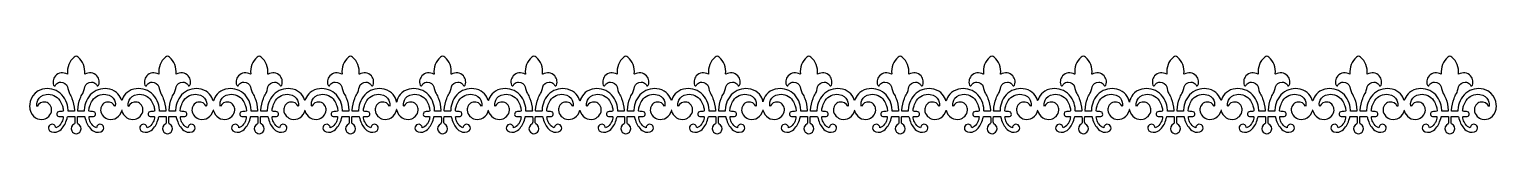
# Model space of a CAD drawing. Header units: centimetres. Extents: x -11.3 to 11.3, y -0.6 to 0.6.
import ezdxf

# ---------------------------------------------------------------- set-up
doc = ezdxf.new("R2010")
doc.units = ezdxf.units.CM
doc.header["$MEASUREMENT"] = 0
doc.layers.add('Camada 1', color=7, linetype='Continuous')

msp = doc.modelspace()

# ---------------------------------------------------------------- linework, layer by layer
at = {"layer": 'Camada 1'}
msp.add_open_spline([(0.00119, -0.23189), (-0.01138, -0.28026), (-0.03762, -0.32346), (-0.08282, -0.35095), (-0.08282, -0.35095), (-0.12145, -0.37466), (-0.16466, -0.38302), (-0.20826, -0.37246), (-0.20826, -0.37246), (-0.23853, -0.36529), (-0.26361, -0.35116), (-0.28549, -0.32968), (-0.28549, -0.32968), (-0.31179, -0.30359), (-0.32811, -0.26875), (-0.3287, -0.23192), (-0.3287, -0.23192), (-0.3291, -0.22075), (-0.32769, -0.2094), (-0.32513, -0.19808), (-0.32513, -0.19808), (-0.31097, -0.13855), (-0.25523, -0.10153), (-0.1939, -0.1091), (-0.1939, -0.1091), (-0.13516, -0.11627), (-0.1095, -0.17959), (-0.1095, -0.17959), (-0.1095, -0.17959), (-0.09037, -0.1449), (-0.1041, -0.01044), (-0.24748, 0.01006), (-0.24748, 0.01006), (-0.32908, 0.02189), (-0.40993, -0.01492), (-0.45613, -0.0858), (-0.45613, -0.0858), (-0.47322, -0.11228), (-0.48378, -0.13935), (-0.49415, -0.16785), (-0.49415, -0.16785), (-0.50172, -0.18817), (-0.50629, -0.20968), (-0.50831, -0.23175), (-0.50831, -0.23175), (-0.5091, -0.23913), (-0.51209, -0.25088), (-0.50392, -0.25186), (-0.50392, -0.25186), (-0.48021, -0.25445), (-0.45873, -0.25228), (-0.43521, -0.25744), (-0.43521, -0.25744), (-0.42206, -0.26022), (-0.41214, -0.27099), (-0.40915, -0.28472), (-0.40915, -0.28472), (-0.40439, -0.30602), (-0.41711, -0.32753), (-0.43841, -0.33049), (-0.43841, -0.33049), (-0.46013, -0.33327), (-0.48103, -0.32811), (-0.50292, -0.33308), (-0.50292, -0.33308), (-0.50493, -0.33329), (-0.5071, -0.33689), (-0.5071, -0.33909), (-0.5071, -0.33909), (-0.5057, -0.36555), (-0.49914, -0.39105), (-0.48779, -0.41495), (-0.48779, -0.41495), (-0.48141, -0.42786), (-0.47387, -0.44043), (-0.46469, -0.45218), (-0.46469, -0.45218), (-0.44657, -0.47589), (-0.42249, -0.49795), (-0.39341, -0.50454), (-0.39341, -0.50454), (-0.38923, -0.48702), (-0.38404, -0.46988), (-0.36671, -0.46054), (-0.36671, -0.46054), (-0.30498, -0.42651), (-0.25006, -0.50216), (-0.29863, -0.55272), (-0.29863, -0.55272), (-0.33109, -0.58635), (-0.39676, -0.57979), (-0.43322, -0.55989), (-0.43322, -0.55989), (-0.49355, -0.52724), (-0.52876, -0.4653), (-0.54908, -0.41492), (-0.54908, -0.41492), (-0.56421, -0.37669), (-0.57078, -0.34486), (-0.57258, -0.33708), (-0.57258, -0.33708), (-0.57438, -0.33189), (-0.57814, -0.32951), (-0.58155, -0.32951), (-0.58155, -0.32951), (-0.58155, -0.32951), (-0.68128, -0.3295), (-0.68128, -0.3295), (-0.68128, -0.3295), (-0.68326, -0.32992), (-0.68467, -0.33328), (-0.68509, -0.33686), (-0.68509, -0.33686), (-0.68747, -0.36276), (-0.68607, -0.42327), (-0.68567, -0.42782), (-0.68567, -0.42782), (-0.68527, -0.43401), (-0.68509, -0.44158), (-0.67892, -0.44414), (-0.67892, -0.44414), (-0.63688, -0.46285), (-0.61579, -0.51624), (-0.63788, -0.55587), (-0.63788, -0.55587), (-0.6518, -0.58071), (-0.67773, -0.59765), (-0.70609, -0.59765), (-0.70609, -0.59765), (-0.73456, -0.59765), (-0.76014, -0.58072), (-0.77427, -0.55587), (-0.77427, -0.55587), (-0.7962, -0.51624), (-0.77509, -0.46284), (-0.73307, -0.44414), (-0.73307, -0.44414), (-0.72709, -0.44155), (-0.72667, -0.43401), (-0.7264, -0.42782), (-0.7264, -0.42782), (-0.7264, -0.42324), (-0.72481, -0.36273), (-0.7273, -0.33686), (-0.7273, -0.33686), (-0.72749, -0.33326), (-0.72907, -0.3299), (-0.73087, -0.3295), (-0.73087, -0.3295), (-0.73087, -0.3295), (-0.83066, -0.3295), (-0.83066, -0.3295), (-0.83066, -0.3295), (-0.83423, -0.3295), (-0.83802, -0.33188), (-0.83939, -0.33707), (-0.83939, -0.33707), (-0.84159, -0.34485), (-0.84796, -0.37668), (-0.8631, -0.41491), (-0.8631, -0.41491), (-0.88323, -0.46526), (-0.91845, -0.5272), (-0.97909, -0.55988), (-0.97909, -0.55988), (-1.01544, -0.57978), (-1.08103, -0.58634), (-1.11358, -0.55271), (-1.11358, -0.55271), (-1.16216, -0.50215), (-1.10723, -0.42648), (-1.0455, -0.46053), (-1.0455, -0.46053), (-1.02817, -0.4699), (-1.02301, -0.48701), (-1.01883, -0.50453), (-1.01883, -0.50453), (-0.98957, -0.49797), (-0.96568, -0.47588), (-0.94755, -0.45217), (-0.94755, -0.45217), (-0.93829, -0.44042), (-0.93062, -0.42785), (-0.92445, -0.41494), (-0.92445, -0.41494), (-0.9131, -0.39105), (-0.90633, -0.36554), (-0.90514, -0.33908), (-0.90514, -0.33908), (-0.90495, -0.33688), (-0.90734, -0.33329), (-0.90914, -0.33307), (-0.90914, -0.33307), (-0.93115, -0.3281), (-0.95213, -0.33328), (-0.97386, -0.33048), (-0.97386, -0.33048), (-0.99537, -0.32752), (-1.0081, -0.30598), (-1.00323, -0.28471), (-1.00323, -0.28471), (-0.99995, -0.27095), (-0.99019, -0.26021), (-0.97714, -0.25743), (-0.97714, -0.25743), (-0.95364, -0.25227), (-0.93184, -0.25444), (-0.90845, -0.25185), (-0.90845, -0.25185), (-0.90019, -0.25087), (-0.90297, -0.23915), (-0.90395, -0.23174), (-0.90395, -0.23174), (-0.90596, -0.20967), (-0.91054, -0.18816), (-0.91792, -0.16784), (-0.91792, -0.16784), (-0.92856, -0.13937), (-0.93901, -0.11228), (-0.95623, -0.08579), (-0.95623, -0.08579), (-1.00221, -0.01491), (-1.08297, 0.0219), (-1.1648, 0.01007), (-1.1648, 0.01007), (-1.30826, -0.01044), (-1.3217, -0.1449), (-1.30289, -0.17958), (-1.30289, -0.17958), (-1.30289, -0.17958), (-1.27709, -0.11624), (-1.21836, -0.10909), (-1.21836, -0.10909), (-1.15703, -0.10152), (-1.1011, -0.13854), (-1.08715, -0.19807), (-1.08715, -0.19807), (-1.08437, -0.20942), (-1.08318, -0.22074), (-1.08355, -0.23191), (-1.08355, -0.23191), (-1.08434, -0.26877), (-1.1003, -0.30359), (-1.12676, -0.32967), (-1.12676, -0.32967), (-1.14856, -0.35118), (-1.17354, -0.36531), (-1.20383, -0.37245), (-1.20383, -0.37245), (-1.24743, -0.38301), (-1.29085, -0.37467), (-1.32945, -0.35094), (-1.32945, -0.35094), (-1.37165, -0.32525), (-1.39745, -0.28572), (-1.41089, -0.24114), (-1.41089, -0.24114), (-1.41089, -0.24114), (-1.4039, -0.23188), (-1.4039, -0.23188), (-1.4039, -0.23188), (-1.41647, -0.28025), (-1.44274, -0.32345), (-1.48793, -0.35094), (-1.48793, -0.35094), (-1.52648, -0.37465), (-1.56977, -0.38301), (-1.61337, -0.37245), (-1.61337, -0.37245), (-1.64364, -0.36528), (-1.66872, -0.35115), (-1.69052, -0.32967), (-1.69052, -0.32967), (-1.71693, -0.30358), (-1.73322, -0.26874), (-1.73383, -0.23191), (-1.73383, -0.23191), (-1.73412, -0.22074), (-1.73282, -0.20939), (-1.73023, -0.19807), (-1.73023, -0.19807), (-1.7161, -0.13854), (-1.66035, -0.10152), (-1.59902, -0.10909), (-1.59902, -0.10909), (-1.54028, -0.11626), (-1.51462, -0.17958), (-1.51462, -0.17958), (-1.51462, -0.17958), (-1.49549, -0.14489), (-1.50914, -0.01051), (-1.6526, 0.01018), (-1.6526, 0.01018), (-1.73412, 0.0219), (-1.81497, -0.0149), (-1.86117, -0.08578), (-1.86117, -0.08578), (-1.87839, -0.11226), (-1.88895, -0.13933), (-1.8993, -0.16783), (-1.8993, -0.16783), (-1.90676, -0.18815), (-1.91144, -0.20966), (-1.91343, -0.23173), (-1.91343, -0.23173), (-1.91425, -0.23911), (-1.91724, -0.25086), (-1.90906, -0.25184), (-1.90906, -0.25184), (-1.88535, -0.25443), (-1.86387, -0.25226), (-1.84037, -0.25742), (-1.84037, -0.25742), (-1.82722, -0.2602), (-1.81727, -0.27097), (-1.81428, -0.2847), (-1.81428, -0.2847), (-1.80941, -0.306), (-1.82224, -0.32751), (-1.84354, -0.33047), (-1.84354, -0.33047), (-1.86516, -0.33325), (-1.88606, -0.32809), (-1.90805, -0.33306), (-1.90805, -0.33306), (-1.90996, -0.33327), (-1.91226, -0.33687), (-1.91226, -0.33907), (-1.91226, -0.33907), (-1.91086, -0.36553), (-1.9043, -0.39103), (-1.89295, -0.41493), (-1.89295, -0.41493), (-1.8866, -0.42784), (-1.87893, -0.44041), (-1.86985, -0.45216), (-1.86985, -0.45216), (-1.85173, -0.47587), (-1.82765, -0.49793), (-1.79857, -0.50452), (-1.79857, -0.50452), (-1.79439, -0.487), (-1.78912, -0.46986), (-1.7719, -0.46052), (-1.7719, -0.46052), (-1.71017, -0.42649), (-1.65522, -0.50214), (-1.7038, -0.5527), (-1.7038, -0.5527), (-1.73624, -0.58633), (-1.80185, -0.57977), (-1.83837, -0.55987), (-1.83837, -0.55987), (-1.89872, -0.52722), (-1.93394, -0.46528), (-1.95426, -0.4149), (-1.95426, -0.4149), (-1.96939, -0.37667), (-1.97588, -0.34484), (-1.97776, -0.33706), (-1.97776, -0.33706), (-1.97945, -0.33187), (-1.98334, -0.32949), (-1.98662, -0.32949), (-1.98662, -0.32949), (-1.98662, -0.32949), (-2.08645, -0.3295), (-2.08645, -0.3295), (-2.08645, -0.3295), (-2.08836, -0.32992), (-2.08973, -0.33328), (-2.09015, -0.33686), (-2.09015, -0.33686), (-2.09253, -0.36276), (-2.09113, -0.42327), (-2.09073, -0.42782), (-2.09073, -0.42782), (-2.09041, -0.43401), (-2.09015, -0.44158), (-2.08406, -0.44414), (-2.08406, -0.44414), (-2.04204, -0.46285), (-2.02093, -0.51624), (-2.04305, -0.55587), (-2.04305, -0.55587), (-2.05699, -0.58071), (-2.08287, -0.59765), (-2.11115, -0.59765), (-2.11115, -0.59765), (-2.13962, -0.59765), (-2.16528, -0.58072), (-2.17944, -0.55587), (-2.17944, -0.55587), (-2.20135, -0.51624), (-2.18023, -0.46284), (-2.13822, -0.44414), (-2.13822, -0.44414), (-2.13224, -0.44155), (-2.13187, -0.43401), (-2.13145, -0.42782), (-2.13145, -0.42782), (-2.13145, -0.42324), (-2.12986, -0.36273), (-2.13246, -0.33686), (-2.13246, -0.33686), (-2.13267, -0.33326), (-2.13415, -0.3299), (-2.13595, -0.3295), (-2.13595, -0.3295), (-2.13595, -0.3295), (-2.23581, -0.3295), (-2.23581, -0.3295), (-2.23581, -0.3295), (-2.2393, -0.3295), (-2.24309, -0.33188), (-2.24457, -0.33707), (-2.24457, -0.33707), (-2.24669, -0.34485), (-2.25314, -0.37668), (-2.26817, -0.41491), (-2.26817, -0.41491), (-2.28838, -0.46526), (-2.32363, -0.5272), (-2.38416, -0.55988), (-2.38416, -0.55988), (-2.42059, -0.57978), (-2.48618, -0.58634), (-2.51865, -0.55271), (-2.51865, -0.55271), (-2.56723, -0.50215), (-2.51238, -0.42648), (-2.45055, -0.46053), (-2.45055, -0.46053), (-2.43322, -0.4699), (-2.42806, -0.48701), (-2.42399, -0.50453), (-2.42399, -0.50453), (-2.39473, -0.49797), (-2.37073, -0.47588), (-2.35261, -0.45217), (-2.35261, -0.45217), (-2.34335, -0.44042), (-2.33568, -0.42785), (-2.32962, -0.41494), (-2.32962, -0.41494), (-2.31816, -0.39105), (-2.3115, -0.36554), (-2.31033, -0.33908), (-2.31033, -0.33908), (-2.31012, -0.33688), (-2.31242, -0.33329), (-2.3143, -0.33307), (-2.3143, -0.33307), (-2.33621, -0.3281), (-2.35729, -0.33328), (-2.37891, -0.33048), (-2.37891, -0.33048), (-2.4005, -0.32752), (-2.41315, -0.30598), (-2.40828, -0.28471), (-2.40828, -0.28471), (-2.40508, -0.27095), (-2.39534, -0.26021), (-2.38219, -0.25743), (-2.38219, -0.25743), (-2.35869, -0.25227), (-2.337, -0.25444), (-2.3135, -0.25185), (-2.3135, -0.25185), (-2.30524, -0.25087), (-2.30813, -0.23915), (-2.30911, -0.23174), (-2.30911, -0.23174), (-2.31109, -0.20967), (-2.3157, -0.18816), (-2.32303, -0.16784), (-2.32303, -0.16784), (-2.33359, -0.13937), (-2.34414, -0.11228), (-2.36126, -0.08579), (-2.36126, -0.08579), (-2.40727, -0.01491), (-2.48807, 0.0219), (-2.56994, 0.01017), (-2.56994, 0.01017), (-2.7134, -0.01052), (-2.72673, -0.1449), (-2.70803, -0.17959), (-2.70803, -0.17959), (-2.70803, -0.17959), (-2.68213, -0.11625), (-2.62352, -0.1091), (-2.62352, -0.1091), (-2.56208, -0.10153), (-2.50626, -0.13855), (-2.49221, -0.19808), (-2.49221, -0.19808), (-2.48951, -0.20943), (-2.48832, -0.22075), (-2.48861, -0.23192), (-2.48861, -0.23192), (-2.4894, -0.26878), (-2.50533, -0.3036), (-2.53182, -0.32968), (-2.53182, -0.32968), (-2.55373, -0.35119), (-2.5787, -0.36532), (-2.60887, -0.37246), (-2.60887, -0.37246), (-2.65258, -0.38302), (-2.696, -0.37468), (-2.7346, -0.35095), (-2.7346, -0.35095), (-2.77971, -0.32346), (-2.80598, -0.28025), (-2.81853, -0.23189), (-2.81853, -0.23189), (-2.81853, -0.23189), (-2.81591, -0.23189), (-2.81591, -0.23189), (-2.81591, -0.23189), (-2.82848, -0.28026), (-2.85475, -0.32346), (-2.89994, -0.35095), (-2.89994, -0.35095), (-2.93857, -0.37466), (-2.98178, -0.38302), (-3.02538, -0.37246), (-3.02538, -0.37246), (-3.05565, -0.36529), (-3.08073, -0.35116), (-3.10264, -0.32968), (-3.10264, -0.32968), (-3.12891, -0.30359), (-3.14524, -0.26875), (-3.14582, -0.23192), (-3.14582, -0.23192), (-3.14624, -0.22075), (-3.14484, -0.2094), (-3.14225, -0.19808), (-3.14225, -0.19808), (-3.12812, -0.13855), (-3.07235, -0.10153), (-3.01104, -0.1091), (-3.01104, -0.1091), (-2.95228, -0.11627), (-2.92661, -0.17959), (-2.92661, -0.17959), (-2.92661, -0.17959), (-2.90751, -0.1449), (-2.92124, -0.01044), (-3.06459, 0.01006), (-3.06459, 0.01006), (-3.14621, 0.02189), (-3.22707, -0.01492), (-3.27324, -0.0858), (-3.27324, -0.0858), (-3.29036, -0.11228), (-3.30092, -0.13935), (-3.31129, -0.16785), (-3.31129, -0.16785), (-3.31886, -0.18817), (-3.32343, -0.20968), (-3.32542, -0.23175), (-3.32542, -0.23175), (-3.32621, -0.23913), (-3.3292, -0.25088), (-3.32103, -0.25186), (-3.32103, -0.25186), (-3.29732, -0.25445), (-3.27584, -0.25228), (-3.25234, -0.25744), (-3.25234, -0.25744), (-3.23919, -0.26022), (-3.22924, -0.27099), (-3.22628, -0.28472), (-3.22628, -0.28472), (-3.22149, -0.30602), (-3.23422, -0.32753), (-3.25552, -0.33049), (-3.25552, -0.33049), (-3.27722, -0.33327), (-3.29812, -0.32811), (-3.32003, -0.33308), (-3.32003, -0.33308), (-3.32204, -0.33329), (-3.32421, -0.33689), (-3.32421, -0.33909), (-3.32421, -0.33909), (-3.32281, -0.36555), (-3.31625, -0.39105), (-3.3049, -0.41495), (-3.3049, -0.41495), (-3.29855, -0.42786), (-3.29098, -0.44043), (-3.2818, -0.45218), (-3.2818, -0.45218), (-3.26368, -0.47589), (-3.23957, -0.49795), (-3.21052, -0.50454), (-3.21052, -0.50454), (-3.20634, -0.48702), (-3.20115, -0.46988), (-3.18385, -0.46054), (-3.18385, -0.46054), (-3.12212, -0.42651), (-3.06717, -0.50216), (-3.11575, -0.55272), (-3.11575, -0.55272), (-3.14821, -0.58635), (-3.21391, -0.57979), (-3.25034, -0.55989), (-3.25034, -0.55989), (-3.31067, -0.52724), (-3.34591, -0.4653), (-3.3662, -0.41492), (-3.3662, -0.41492), (-3.38133, -0.37669), (-3.3879, -0.34486), (-3.3897, -0.33708), (-3.3897, -0.33708), (-3.3915, -0.33189), (-3.39528, -0.32951), (-3.39864, -0.32951), (-3.39864, -0.32951), (-3.39864, -0.32951), (-3.49837, -0.3295), (-3.49837, -0.3295), (-3.49837, -0.3295), (-3.50038, -0.32992), (-3.50176, -0.33328), (-3.50215, -0.33686), (-3.50215, -0.33686), (-3.50453, -0.36276), (-3.50316, -0.42327), (-3.50276, -0.42782), (-3.50276, -0.42782), (-3.50236, -0.43401), (-3.50215, -0.44158), (-3.49599, -0.44414), (-3.49599, -0.44414), (-3.45397, -0.46285), (-3.43286, -0.51624), (-3.45495, -0.55587), (-3.45495, -0.55587), (-3.46889, -0.58071), (-3.4948, -0.59765), (-3.52316, -0.59765), (-3.52316, -0.59765), (-3.55163, -0.59765), (-3.57721, -0.58072), (-3.59137, -0.55587), (-3.59137, -0.55587), (-3.61328, -0.51624), (-3.59216, -0.46284), (-3.55015, -0.44414), (-3.55015, -0.44414), (-3.54417, -0.44155), (-3.5438, -0.43401), (-3.54348, -0.42782), (-3.54348, -0.42782), (-3.54348, -0.42324), (-3.54189, -0.36273), (-3.54438, -0.33686), (-3.54438, -0.33686), (-3.54457, -0.33326), (-3.54615, -0.3299), (-3.54795, -0.3295), (-3.54795, -0.3295), (-3.54795, -0.3295), (-3.6477, -0.3295), (-3.6477, -0.3295), (-3.6477, -0.3295), (-3.6513, -0.3295), (-3.65506, -0.33188), (-3.65646, -0.33707), (-3.65646, -0.33707), (-3.65866, -0.34485), (-3.66503, -0.37668), (-3.68017, -0.41491), (-3.68017, -0.41491), (-3.70028, -0.46526), (-3.73549, -0.5272), (-3.79614, -0.55988), (-3.79614, -0.55988), (-3.83249, -0.57978), (-3.89808, -0.58634), (-3.93063, -0.55271), (-3.93063, -0.55271), (-3.97921, -0.50215), (-3.92425, -0.42648), (-3.86255, -0.46053), (-3.86255, -0.46053), (-3.84522, -0.4699), (-3.84003, -0.48701), (-3.83585, -0.50453), (-3.83585, -0.50453), (-3.80659, -0.49797), (-3.7827, -0.47588), (-3.76457, -0.45217), (-3.76457, -0.45217), (-3.75531, -0.44042), (-3.74764, -0.42785), (-3.74147, -0.41494), (-3.74147, -0.41494), (-3.73012, -0.39105), (-3.72335, -0.36554), (-3.72218, -0.33908), (-3.72218, -0.33908), (-3.72197, -0.33688), (-3.72438, -0.33329), (-3.72615, -0.33307), (-3.72615, -0.33307), (-3.74814, -0.3281), (-3.76914, -0.33328), (-3.79084, -0.33048), (-3.79084, -0.33048), (-3.81235, -0.32752), (-3.82508, -0.30598), (-3.82021, -0.28471), (-3.82021, -0.28471), (-3.81693, -0.27095), (-3.80717, -0.26021), (-3.79415, -0.25743), (-3.79415, -0.25743), (-3.77065, -0.25227), (-3.74885, -0.25444), (-3.72546, -0.25185), (-3.72546, -0.25185), (-3.71718, -0.25087), (-3.71998, -0.23915), (-3.72099, -0.23174), (-3.72099, -0.23174), (-3.72297, -0.20967), (-3.72758, -0.18816), (-3.73493, -0.16784), (-3.73493, -0.16784), (-3.74557, -0.13937), (-3.75604, -0.11228), (-3.77327, -0.08579), (-3.77327, -0.08579), (-3.81925, -0.01491), (-3.90001, 0.0219), (-3.98181, 0.01007), (-3.98181, 0.01007), (-4.12527, -0.01044), (-4.13871, -0.1449), (-4.1199, -0.17958), (-4.1199, -0.17958), (-4.1199, -0.17958), (-4.0941, -0.11624), (-4.03539, -0.10909), (-4.03539, -0.10909), (-3.97406, -0.10152), (-3.9181, -0.13854), (-3.90418, -0.19807), (-3.90418, -0.19807), (-3.9014, -0.20942), (-3.90021, -0.22074), (-3.90061, -0.23191), (-3.90061, -0.23191), (-3.9014, -0.26877), (-3.91733, -0.30359), (-3.94382, -0.32967), (-3.94382, -0.32967), (-3.96562, -0.35118), (-3.99062, -0.36531), (-4.02089, -0.37245), (-4.02089, -0.37245), (-4.06449, -0.38301), (-4.10791, -0.37467), (-4.14651, -0.35094), (-4.14651, -0.35094), (-4.18884, -0.32525), (-4.21451, -0.28572), (-4.22784, -0.24114), (-4.22784, -0.24114), (-4.22784, -0.24114), (-4.22099, -0.23188), (-4.22099, -0.23188), (-4.22099, -0.23188), (-4.23353, -0.28025), (-4.2598, -0.32345), (-4.305, -0.35094), (-4.305, -0.35094), (-4.34352, -0.37465), (-4.38684, -0.38301), (-4.43044, -0.37245), (-4.43044, -0.37245), (-4.46071, -0.36528), (-4.48579, -0.35115), (-4.50759, -0.32967), (-4.50759, -0.32967), (-4.53397, -0.30358), (-4.55029, -0.26874), (-4.5509, -0.23191), (-4.5509, -0.23191), (-4.55122, -0.22074), (-4.54989, -0.20939), (-4.5473, -0.19807), (-4.5473, -0.19807), (-4.53317, -0.13854), (-4.47742, -0.10152), (-4.41612, -0.10909), (-4.41612, -0.10909), (-4.35738, -0.11626), (-4.33169, -0.17958), (-4.33169, -0.17958), (-4.33169, -0.17958), (-4.31259, -0.14489), (-4.32621, -0.01051), (-4.46967, 0.01018), (-4.46967, 0.01018), (-4.55121, 0.0219), (-4.63204, -0.0149), (-4.67824, -0.08578), (-4.67824, -0.08578), (-4.69546, -0.11226), (-4.70602, -0.13933), (-4.71637, -0.16783), (-4.71637, -0.16783), (-4.72383, -0.18815), (-4.72851, -0.20966), (-4.73053, -0.23173), (-4.73053, -0.23173), (-4.73132, -0.23911), (-4.73431, -0.25086), (-4.72614, -0.25184), (-4.72614, -0.25184), (-4.70243, -0.25443), (-4.68095, -0.25226), (-4.65745, -0.25742), (-4.65745, -0.25742), (-4.6443, -0.2602), (-4.63435, -0.27097), (-4.63136, -0.2847), (-4.63136, -0.2847), (-4.62649, -0.306), (-4.63932, -0.32751), (-4.66062, -0.33047), (-4.66062, -0.33047), (-4.68221, -0.33325), (-4.70311, -0.32809), (-4.72513, -0.33306), (-4.72513, -0.33306), (-4.72701, -0.33327), (-4.72931, -0.33687), (-4.72931, -0.33907), (-4.72931, -0.33907), (-4.72791, -0.36553), (-4.72135, -0.39103), (-4.71, -0.41493), (-4.71, -0.41493), (-4.70362, -0.42784), (-4.69598, -0.44041), (-4.6869, -0.45216), (-4.6869, -0.45216), (-4.66878, -0.47587), (-4.6447, -0.49793), (-4.61562, -0.50452), (-4.61562, -0.50452), (-4.61144, -0.487), (-4.60617, -0.46986), (-4.58895, -0.46052), (-4.58895, -0.46052), (-4.52722, -0.42649), (-4.47227, -0.50214), (-4.52085, -0.5527), (-4.52085, -0.5527), (-4.55331, -0.58633), (-4.6189, -0.57977), (-4.65544, -0.55987), (-4.65544, -0.55987), (-4.71577, -0.52722), (-4.75101, -0.46528), (-4.7713, -0.4149), (-4.7713, -0.4149), (-4.78643, -0.37667), (-4.79289, -0.34484), (-4.7948, -0.33706), (-4.7948, -0.33706), (-4.79649, -0.33187), (-4.80038, -0.32949), (-4.80366, -0.32949), (-4.80366, -0.32949), (-4.80366, -0.32949), (-4.90352, -0.3295), (-4.90352, -0.3295), (-4.90352, -0.3295), (-4.90543, -0.32992), (-4.90683, -0.33328), (-4.9072, -0.33686), (-4.9072, -0.33686), (-4.90958, -0.36276), (-4.90821, -0.42327), (-4.90778, -0.42782), (-4.90778, -0.42782), (-4.90749, -0.43401), (-4.9072, -0.44158), (-4.90111, -0.44414), (-4.90111, -0.44414), (-4.85909, -0.46285), (-4.83801, -0.51624), (-4.86021, -0.55587), (-4.86021, -0.55587), (-4.87397, -0.58071), (-4.89982, -0.59765), (-4.92829, -0.59765), (-4.92829, -0.59765), (-4.95676, -0.59765), (-4.98234, -0.58072), (-4.9965, -0.55587), (-4.9965, -0.55587), (-5.0183, -0.51624), (-4.99729, -0.46284), (-4.95517, -0.44414), (-4.95517, -0.44414), (-4.94919, -0.44155), (-4.94879, -0.43401), (-4.94858, -0.42782), (-4.94858, -0.42782), (-4.94858, -0.42324), (-4.94699, -0.36273), (-4.9494, -0.33686), (-4.9494, -0.33686), (-4.94959, -0.33326), (-4.95117, -0.3299), (-4.95297, -0.3295), (-4.95297, -0.3295), (-4.95297, -0.3295), (-5.0528, -0.3295), (-5.0528, -0.3295), (-5.0528, -0.3295), (-5.05629, -0.3295), (-5.06008, -0.33188), (-5.06148, -0.33707), (-5.06148, -0.33707), (-5.06368, -0.34485), (-5.07003, -0.37668), (-5.08519, -0.41491), (-5.08519, -0.41491), (-5.1054, -0.46526), (-5.14065, -0.5272), (-5.20126, -0.55988), (-5.20126, -0.55988), (-5.23761, -0.57978), (-5.3032, -0.58634), (-5.33564, -0.55271), (-5.33564, -0.55271), (-5.38422, -0.50215), (-5.32937, -0.42648), (-5.26756, -0.46053), (-5.26756, -0.46053), (-5.25023, -0.4699), (-5.24507, -0.48701), (-5.24089, -0.50453), (-5.24089, -0.50453), (-5.21171, -0.49797), (-5.18774, -0.47588), (-5.16961, -0.45217), (-5.16961, -0.45217), (-5.16046, -0.44042), (-5.15268, -0.42785), (-5.14659, -0.41494), (-5.14659, -0.41494), (-5.13513, -0.39105), (-5.12839, -0.36554), (-5.1273, -0.33908), (-5.1273, -0.33908), (-5.12709, -0.33688), (-5.12939, -0.33329), (-5.13127, -0.33307), (-5.13127, -0.33307), (-5.15328, -0.3281), (-5.17419, -0.33328), (-5.19588, -0.33048), (-5.19588, -0.33048), (-5.21739, -0.32752), (-5.23012, -0.30598), (-5.22533, -0.28471), (-5.22533, -0.28471), (-5.22197, -0.27095), (-5.21221, -0.26021), (-5.19927, -0.25743), (-5.19927, -0.25743), (-5.17577, -0.25227), (-5.15397, -0.25444), (-5.13058, -0.25185), (-5.13058, -0.25185), (-5.12222, -0.25087), (-5.1251, -0.23915), (-5.12611, -0.23174), (-5.12611, -0.23174), (-5.12802, -0.20967), (-5.13259, -0.18816), (-5.14005, -0.16784), (-5.14005, -0.16784), (-5.15071, -0.13937), (-5.16116, -0.11228), (-5.17839, -0.08579), (-5.17839, -0.08579), (-5.22437, -0.01491), (-5.30513, 0.0219), (-5.38696, 0.01017), (-5.38696, 0.01017), (-5.53039, -0.01052), (-5.54375, -0.1449), (-5.52502, -0.17959), (-5.52502, -0.17959), (-5.52502, -0.17959), (-5.49912, -0.11625), (-5.44051, -0.1091), (-5.44051, -0.1091), (-5.37907, -0.10153), (-5.32325, -0.13855), (-5.3092, -0.19808), (-5.3092, -0.19808), (-5.3065, -0.20943), (-5.30534, -0.22075), (-5.3056, -0.23192), (-5.3056, -0.23192), (-5.30639, -0.26878), (-5.32235, -0.3036), (-5.34881, -0.32968), (-5.34881, -0.32968), (-5.37072, -0.35119), (-5.39569, -0.36532), (-5.42588, -0.37246), (-5.42588, -0.37246), (-5.46956, -0.38302), (-5.51298, -0.37468), (-5.55158, -0.35095), (-5.55158, -0.35095), (-5.59669, -0.32346), (-5.62296, -0.28025), (-5.63551, -0.23189), (-5.63551, -0.23189), (-5.6363, -0.22871), (-5.63702, -0.22554), (-5.63771, -0.22223), (-5.63771, -0.22223), (-5.63771, -0.22223), (-5.63533, -0.22324), (-5.63533, -0.22324), (-5.63533, -0.22324), (-5.63594, -0.22612), (-5.63652, -0.22901), (-5.63713, -0.23189), (-5.63713, -0.23189), (-5.64967, -0.28026), (-5.67594, -0.32346), (-5.72114, -0.35095), (-5.72114, -0.35095), (-5.75977, -0.37466), (-5.80298, -0.38302), (-5.84658, -0.37246), (-5.84658, -0.37246), (-5.87687, -0.36529), (-5.90193, -0.35116), (-5.92384, -0.32968), (-5.92384, -0.32968), (-5.95011, -0.30359), (-5.96644, -0.26875), (-5.96705, -0.23192), (-5.96705, -0.23192), (-5.96745, -0.22075), (-5.96604, -0.2094), (-5.96345, -0.19808), (-5.96345, -0.19808), (-5.94932, -0.13855), (-5.89357, -0.10153), (-5.83224, -0.1091), (-5.83224, -0.1091), (-5.7735, -0.11627), (-5.74784, -0.17959), (-5.74784, -0.17959), (-5.74784, -0.17959), (-5.72871, -0.1449), (-5.74247, -0.01044), (-5.88582, 0.01006), (-5.88582, 0.01006), (-5.96744, 0.02189), (-6.04827, -0.01492), (-6.09447, -0.0858), (-6.09447, -0.0858), (-6.11159, -0.11228), (-6.12215, -0.13935), (-6.13252, -0.16785), (-6.13252, -0.16785), (-6.14009, -0.18817), (-6.14466, -0.20968), (-6.14665, -0.23175), (-6.14665, -0.23175), (-6.14744, -0.23913), (-6.15043, -0.25088), (-6.14226, -0.25186), (-6.14226, -0.25186), (-6.11855, -0.25445), (-6.09707, -0.25228), (-6.07357, -0.25744), (-6.07357, -0.25744), (-6.06042, -0.26022), (-6.05047, -0.27099), (-6.04748, -0.28472), (-6.04748, -0.28472), (-6.04269, -0.30602), (-6.05544, -0.32753), (-6.07674, -0.33049), (-6.07674, -0.33049), (-6.09844, -0.33327), (-6.11936, -0.32811), (-6.14125, -0.33308), (-6.14125, -0.33308), (-6.14323, -0.33329), (-6.14543, -0.33689), (-6.14543, -0.33909), (-6.14543, -0.33909), (-6.14403, -0.36555), (-6.13747, -0.39105), (-6.12612, -0.41495), (-6.12612, -0.41495), (-6.11974, -0.42786), (-6.11218, -0.44043), (-6.10302, -0.45218), (-6.10302, -0.45218), (-6.0849, -0.47589), (-6.06082, -0.49795), (-6.03174, -0.50454), (-6.03174, -0.50454), (-6.02756, -0.48702), (-6.0224, -0.46988), (-6.00507, -0.46054), (-6.00507, -0.46054), (-5.94334, -0.42651), (-5.88839, -0.50216), (-5.93697, -0.55272), (-5.93697, -0.55272), (-5.96943, -0.58635), (-6.03513, -0.57979), (-6.07156, -0.55989), (-6.07156, -0.55989), (-6.13189, -0.52724), (-6.16713, -0.4653), (-6.18745, -0.41492), (-6.18745, -0.41492), (-6.20258, -0.37669), (-6.20915, -0.34486), (-6.21095, -0.33708), (-6.21095, -0.33708), (-6.21275, -0.33189), (-6.21653, -0.32951), (-6.21989, -0.32951), (-6.21989, -0.32951), (-6.21989, -0.32951), (-6.31965, -0.3295), (-6.31965, -0.3295), (-6.31965, -0.3295), (-6.32163, -0.32992), (-6.32304, -0.33328), (-6.32343, -0.33686), (-6.32343, -0.33686), (-6.32581, -0.36276), (-6.32444, -0.42327), (-6.32404, -0.42782), (-6.32404, -0.42782), (-6.32364, -0.43401), (-6.32343, -0.44158), (-6.31727, -0.44414), (-6.31727, -0.44414), (-6.27525, -0.46285), (-6.25417, -0.51624), (-6.27626, -0.55587), (-6.27626, -0.55587), (-6.2902, -0.58071), (-6.31608, -0.59765), (-6.34444, -0.59765), (-6.34444, -0.59765), (-6.37291, -0.59765), (-6.39849, -0.58072), (-6.41265, -0.55587), (-6.41265, -0.55587), (-6.43456, -0.51624), (-6.41344, -0.46284), (-6.37143, -0.44414), (-6.37143, -0.44414), (-6.36545, -0.44155), (-6.36505, -0.43401), (-6.36476, -0.42782), (-6.36476, -0.42782), (-6.36476, -0.42324), (-6.36317, -0.36273), (-6.36566, -0.33686), (-6.36566, -0.33686), (-6.36587, -0.33326), (-6.36746, -0.3299), (-6.36926, -0.3295), (-6.36926, -0.3295), (-6.36926, -0.3295), (-6.46901, -0.3295), (-6.46901, -0.3295), (-6.46901, -0.3295), (-6.47261, -0.3295), (-6.47639, -0.33188), (-6.47779, -0.33707), (-6.47779, -0.33707), (-6.47999, -0.34485), (-6.48634, -0.37668), (-6.50147, -0.41491), (-6.50147, -0.41491), (-6.52158, -0.46526), (-6.55682, -0.5272), (-6.61746, -0.55988), (-6.61746, -0.55988), (-6.65379, -0.57978), (-6.7194, -0.58634), (-6.75195, -0.55271), (-6.75195, -0.55271), (-6.80053, -0.50215), (-6.74557, -0.42648), (-6.68385, -0.46053), (-6.68385, -0.46053), (-6.66652, -0.4699), (-6.66133, -0.48701), (-6.65718, -0.50453), (-6.65718, -0.50453), (-6.62792, -0.49797), (-6.60403, -0.47588), (-6.5859, -0.45217), (-6.5859, -0.45217), (-6.57664, -0.44042), (-6.56897, -0.42785), (-6.5628, -0.41494), (-6.5628, -0.41494), (-6.55145, -0.39105), (-6.54468, -0.36554), (-6.54349, -0.33908), (-6.54349, -0.33908), (-6.5433, -0.33688), (-6.54569, -0.33329), (-6.54749, -0.33307), (-6.54749, -0.33307), (-6.56948, -0.3281), (-6.59048, -0.33328), (-6.61218, -0.33048), (-6.61218, -0.33048), (-6.63369, -0.32752), (-6.64644, -0.30598), (-6.64155, -0.28471), (-6.64155, -0.28471), (-6.63827, -0.27095), (-6.62851, -0.26021), (-6.61546, -0.25743), (-6.61546, -0.25743), (-6.59196, -0.25227), (-6.57019, -0.25444), (-6.54677, -0.25185), (-6.54677, -0.25185), (-6.53849, -0.25087), (-6.54127, -0.23915), (-6.5423, -0.23174), (-6.5423, -0.23174), (-6.54428, -0.20967), (-6.54889, -0.18816), (-6.55622, -0.16784), (-6.55622, -0.16784), (-6.56688, -0.13937), (-6.57733, -0.11228), (-6.59456, -0.08579), (-6.59456, -0.08579), (-6.64057, -0.01491), (-6.7213, 0.0219), (-6.8031, 0.01007), (-6.8031, 0.01007), (-6.94656, -0.01044), (-6.96002, -0.1449), (-6.94119, -0.17958), (-6.94119, -0.17958), (-6.94119, -0.17958), (-6.91539, -0.11624), (-6.85668, -0.10909), (-6.85668, -0.10909), (-6.79535, -0.10152), (-6.73942, -0.13854), (-6.72547, -0.19807), (-6.72547, -0.19807), (-6.72267, -0.20942), (-6.7215, -0.22074), (-6.72187, -0.23191), (-6.72187, -0.23191), (-6.72266, -0.26877), (-6.73859, -0.30359), (-6.76508, -0.32967), (-6.76508, -0.32967), (-6.78688, -0.35118), (-6.81186, -0.36531), (-6.84213, -0.37245), (-6.84213, -0.37245), (-6.88573, -0.38301), (-6.92915, -0.37467), (-6.96778, -0.35094), (-6.96778, -0.35094), (-7.00998, -0.32525), (-7.03578, -0.28572), (-7.04922, -0.24114), (-7.04922, -0.24114), (-7.04922, -0.24114), (-7.04226, -0.23188), (-7.04226, -0.23188), (-7.04226, -0.23188), (-7.0548, -0.28025), (-7.0811, -0.32345), (-7.12629, -0.35094), (-7.12629, -0.35094), (-7.16484, -0.37465), (-7.20813, -0.38301), (-7.25173, -0.37245), (-7.25173, -0.37245), (-7.282, -0.36528), (-7.30708, -0.35115), (-7.32888, -0.32967), (-7.32888, -0.32967), (-7.35526, -0.30358), (-7.37158, -0.26874), (-7.37219, -0.23191), (-7.37219, -0.23191), (-7.37248, -0.22074), (-7.37121, -0.20939), (-7.36862, -0.19807), (-7.36862, -0.19807), (-7.35446, -0.13854), (-7.29872, -0.10152), (-7.23741, -0.10909), (-7.23741, -0.10909), (-7.17867, -0.11626), (-7.15301, -0.17958), (-7.15301, -0.17958), (-7.15301, -0.17958), (-7.13388, -0.14489), (-7.14753, -0.01051), (-7.29099, 0.01018), (-7.29099, 0.01018), (-7.37251, 0.0219), (-7.45334, -0.0149), (-7.49953, -0.08578), (-7.49953, -0.08578), (-7.51675, -0.11226), (-7.52731, -0.13933), (-7.53766, -0.16783), (-7.53766, -0.16783), (-7.54512, -0.18815), (-7.5498, -0.20966), (-7.55179, -0.23173), (-7.55179, -0.23173), (-7.55258, -0.23911), (-7.55557, -0.25086), (-7.54742, -0.25184), (-7.54742, -0.25184), (-7.52371, -0.25443), (-7.50223, -0.25226), (-7.47871, -0.25742), (-7.47871, -0.25742), (-7.46556, -0.2602), (-7.45561, -0.27097), (-7.45262, -0.2847), (-7.45262, -0.2847), (-7.44775, -0.306), (-7.46058, -0.32751), (-7.48188, -0.33047), (-7.48188, -0.33047), (-7.50347, -0.33325), (-7.52437, -0.32809), (-7.54639, -0.33306), (-7.54639, -0.33306), (-7.5483, -0.33327), (-7.55057, -0.33687), (-7.55057, -0.33907), (-7.55057, -0.33907), (-7.54917, -0.36553), (-7.54261, -0.39103), (-7.53126, -0.41493), (-7.53126, -0.41493), (-7.52488, -0.42784), (-7.51721, -0.44041), (-7.50816, -0.45216), (-7.50816, -0.45216), (-7.49004, -0.47587), (-7.46596, -0.49793), (-7.43688, -0.50452), (-7.43688, -0.50452), (-7.4327, -0.487), (-7.42743, -0.46986), (-7.41021, -0.46052), (-7.41021, -0.46052), (-7.34848, -0.42649), (-7.29353, -0.50214), (-7.34211, -0.5527), (-7.34211, -0.5527), (-7.37457, -0.58633), (-7.44019, -0.57977), (-7.4767, -0.55987), (-7.4767, -0.55987), (-7.53703, -0.52722), (-7.57227, -0.46528), (-7.59259, -0.4149), (-7.59259, -0.4149), (-7.60772, -0.37667), (-7.61418, -0.34484), (-7.61609, -0.33706), (-7.61609, -0.33706), (-7.61778, -0.33187), (-7.62167, -0.32949), (-7.62495, -0.32949), (-7.62495, -0.32949), (-7.62495, -0.32949), (-7.7248, -0.3295), (-7.7248, -0.3295), (-7.7248, -0.3295), (-7.72671, -0.32992), (-7.72808, -0.33328), (-7.72848, -0.33686), (-7.72848, -0.33686), (-7.73086, -0.36276), (-7.72949, -0.42327), (-7.72909, -0.42782), (-7.72909, -0.42782), (-7.72877, -0.43401), (-7.72848, -0.44158), (-7.72242, -0.44414), (-7.72242, -0.44414), (-7.6804, -0.46285), (-7.65932, -0.51624), (-7.68141, -0.55587), (-7.68141, -0.55587), (-7.69535, -0.58071), (-7.72123, -0.59765), (-7.74951, -0.59765), (-7.74951, -0.59765), (-7.77798, -0.59765), (-7.80367, -0.58072), (-7.8178, -0.55587), (-7.8178, -0.55587), (-7.83971, -0.51624), (-7.81859, -0.46284), (-7.77658, -0.44414), (-7.77658, -0.44414), (-7.7706, -0.44155), (-7.7702, -0.43401), (-7.76981, -0.42782), (-7.76981, -0.42782), (-7.76981, -0.42324), (-7.76822, -0.36273), (-7.77082, -0.33686), (-7.77082, -0.33686), (-7.77103, -0.33326), (-7.77251, -0.3299), (-7.77431, -0.3295), (-7.77431, -0.3295), (-7.77431, -0.3295), (-7.87416, -0.3295), (-7.87416, -0.3295), (-7.87416, -0.3295), (-7.87765, -0.3295), (-7.88141, -0.33188), (-7.88292, -0.33707), (-7.88292, -0.33707), (-7.88501, -0.34485), (-7.89147, -0.37668), (-7.90652, -0.41491), (-7.90652, -0.41491), (-7.92673, -0.46526), (-7.96198, -0.5272), (-8.02251, -0.55988), (-8.02251, -0.55988), (-8.05892, -0.57978), (-8.12453, -0.58634), (-8.157, -0.55271), (-8.157, -0.55271), (-8.20558, -0.50215), (-8.15073, -0.42648), (-8.0889, -0.46053), (-8.0889, -0.46053), (-8.07157, -0.4699), (-8.06638, -0.48701), (-8.06234, -0.50453), (-8.06234, -0.50453), (-8.03308, -0.49797), (-8.00908, -0.47588), (-7.99096, -0.45217), (-7.99096, -0.45217), (-7.9817, -0.44042), (-7.97403, -0.42785), (-7.96794, -0.41494), (-7.96794, -0.41494), (-7.95651, -0.39105), (-7.94982, -0.36554), (-7.94863, -0.33908), (-7.94863, -0.33908), (-7.94844, -0.33688), (-7.95072, -0.33329), (-7.95263, -0.33307), (-7.95263, -0.33307), (-7.97454, -0.3281), (-7.99562, -0.33328), (-8.01724, -0.33048), (-8.01724, -0.33048), (-8.03886, -0.32752), (-8.05148, -0.30598), (-8.04661, -0.28471), (-8.04661, -0.28471), (-8.04343, -0.27095), (-8.03367, -0.26021), (-8.02052, -0.25743), (-8.02052, -0.25743), (-7.99702, -0.25227), (-7.97533, -0.25444), (-7.95183, -0.25185), (-7.95183, -0.25185), (-7.94355, -0.25087), (-7.94643, -0.23915), (-7.94744, -0.23174), (-7.94744, -0.23174), (-7.94942, -0.20967), (-7.954, -0.18816), (-7.96138, -0.16784), (-7.96138, -0.16784), (-7.97191, -0.13937), (-7.98247, -0.11228), (-7.99961, -0.08579), (-7.99961, -0.08579), (-8.04559, -0.01491), (-8.12642, 0.0219), (-8.20826, 0.01017), (-8.20826, 0.01017), (-8.35172, -0.01052), (-8.36505, -0.1449), (-8.34635, -0.17959), (-8.34635, -0.17959), (-8.34635, -0.17959), (-8.32047, -0.11625), (-8.26184, -0.1091), (-8.26184, -0.1091), (-8.20043, -0.10153), (-8.14455, -0.13855), (-8.13053, -0.19808), (-8.13053, -0.19808), (-8.12783, -0.20943), (-8.12667, -0.22075), (-8.12696, -0.23192), (-8.12696, -0.23192), (-8.12775, -0.26878), (-8.14368, -0.3036), (-8.17017, -0.32968), (-8.17017, -0.32968), (-8.19208, -0.35119), (-8.21705, -0.36532), (-8.24722, -0.37246), (-8.24722, -0.37246), (-8.29093, -0.38302), (-8.33432, -0.37468), (-8.37295, -0.35095), (-8.37295, -0.35095), (-8.41804, -0.32346), (-8.44433, -0.28025), (-8.45688, -0.23189), (-8.45688, -0.23189), (-8.45688, -0.23189), (-8.45426, -0.23189), (-8.45426, -0.23189), (-8.45426, -0.23189), (-8.4668, -0.28026), (-8.49307, -0.32346), (-8.53829, -0.35095), (-8.53829, -0.35095), (-8.57692, -0.37466), (-8.62013, -0.38302), (-8.66373, -0.37246), (-8.66373, -0.37246), (-8.694, -0.36529), (-8.71905, -0.35116), (-8.74096, -0.32968), (-8.74096, -0.32968), (-8.76726, -0.30359), (-8.78356, -0.26875), (-8.78417, -0.23192), (-8.78417, -0.23192), (-8.78457, -0.22075), (-8.78316, -0.2094), (-8.78057, -0.19808), (-8.78057, -0.19808), (-8.76644, -0.13855), (-8.71069, -0.10153), (-8.64936, -0.1091), (-8.64936, -0.1091), (-8.59062, -0.11627), (-8.56496, -0.17959), (-8.56496, -0.17959), (-8.56496, -0.17959), (-8.54583, -0.1449), (-8.55959, -0.01044), (-8.70294, 0.01006), (-8.70294, 0.01006), (-8.78456, 0.02189), (-8.86542, -0.01492), (-8.91162, -0.0858), (-8.91162, -0.0858), (-8.92874, -0.11228), (-8.9393, -0.13935), (-8.94967, -0.16785), (-8.94967, -0.16785), (-8.95724, -0.18817), (-8.96179, -0.20968), (-8.9638, -0.23175), (-8.9638, -0.23175), (-8.96459, -0.23913), (-8.96758, -0.25088), (-8.95941, -0.25186), (-8.95941, -0.25186), (-8.9357, -0.25445), (-8.91419, -0.25228), (-8.8907, -0.25744), (-8.8907, -0.25744), (-8.87758, -0.26022), (-8.8676, -0.27099), (-8.86461, -0.28472), (-8.86461, -0.28472), (-8.85985, -0.30602), (-8.87257, -0.32753), (-8.89387, -0.33049), (-8.89387, -0.33049), (-8.91557, -0.33327), (-8.93647, -0.32811), (-8.95838, -0.33308), (-8.95838, -0.33308), (-8.96036, -0.33329), (-8.96256, -0.33689), (-8.96256, -0.33909), (-8.96256, -0.33909), (-8.96116, -0.36555), (-8.9546, -0.39105), (-8.94325, -0.41495), (-8.94325, -0.41495), (-8.93687, -0.42786), (-8.92933, -0.44043), (-8.92015, -0.45218), (-8.92015, -0.45218), (-8.90203, -0.47589), (-8.87795, -0.49795), (-8.84887, -0.50454), (-8.84887, -0.50454), (-8.84469, -0.48702), (-8.8395, -0.46988), (-8.8222, -0.46054), (-8.8222, -0.46054), (-8.76047, -0.42651), (-8.70552, -0.50216), (-8.7541, -0.55272), (-8.7541, -0.55272), (-8.78656, -0.58635), (-8.85226, -0.57979), (-8.88869, -0.55989), (-8.88869, -0.55989), (-8.94902, -0.52724), (-8.98426, -0.4653), (-9.00458, -0.41492), (-9.00458, -0.41492), (-9.01971, -0.37669), (-9.02628, -0.34486), (-9.02808, -0.33708), (-9.02808, -0.33708), (-9.02988, -0.33189), (-9.03366, -0.32951), (-9.03705, -0.32951), (-9.03705, -0.32951), (-9.03705, -0.32951), (-9.13678, -0.3295), (-9.13678, -0.3295), (-9.13678, -0.3295), (-9.13876, -0.32992), (-9.14017, -0.33328), (-9.14056, -0.33686), (-9.14056, -0.33686), (-9.14294, -0.36276), (-9.14157, -0.42327), (-9.14114, -0.42782), (-9.14114, -0.42782), (-9.14074, -0.43401), (-9.14056, -0.44158), (-9.13437, -0.44414), (-9.13437, -0.44414), (-9.09235, -0.46285), (-9.07127, -0.51624), (-9.09336, -0.55587), (-9.09336, -0.55587), (-9.1073, -0.58071), (-9.13318, -0.59765), (-9.16157, -0.59765), (-9.16157, -0.59765), (-9.19004, -0.59765), (-9.21562, -0.58072), (-9.22975, -0.55587), (-9.22975, -0.55587), (-9.25166, -0.51624), (-9.23054, -0.46284), (-9.18853, -0.44414), (-9.18853, -0.44414), (-9.18255, -0.44155), (-9.18215, -0.43401), (-9.18186, -0.42782), (-9.18186, -0.42782), (-9.18186, -0.42324), (-9.18025, -0.36273), (-9.18276, -0.33686), (-9.18276, -0.33686), (-9.18297, -0.33326), (-9.18456, -0.3299), (-9.18633, -0.3295), (-9.18633, -0.3295), (-9.18633, -0.3295), (-9.28611, -0.3295), (-9.28611, -0.3295), (-9.28611, -0.3295), (-9.28968, -0.3295), (-9.29347, -0.33188), (-9.29487, -0.33707), (-9.29487, -0.33707), (-9.29707, -0.34485), (-9.30342, -0.37668), (-9.31855, -0.41491), (-9.31855, -0.41491), (-9.33866, -0.46526), (-9.3739, -0.5272), (-9.43454, -0.55988), (-9.43454, -0.55988), (-9.47089, -0.57978), (-9.53648, -0.58634), (-9.56903, -0.55271), (-9.56903, -0.55271), (-9.61761, -0.50215), (-9.56268, -0.42648), (-9.50095, -0.46053), (-9.50095, -0.46053), (-9.48362, -0.4699), (-9.47846, -0.48701), (-9.47428, -0.50453), (-9.47428, -0.50453), (-9.44502, -0.49797), (-9.42113, -0.47588), (-9.403, -0.45217), (-9.403, -0.45217), (-9.39374, -0.44042), (-9.38607, -0.42785), (-9.3799, -0.41494), (-9.3799, -0.41494), (-9.36855, -0.39105), (-9.36178, -0.36554), (-9.36059, -0.33908), (-9.36059, -0.33908), (-9.3604, -0.33688), (-9.36279, -0.33329), (-9.36459, -0.33307), (-9.36459, -0.33307), (-9.3866, -0.3281), (-9.40758, -0.33328), (-9.42931, -0.33048), (-9.42931, -0.33048), (-9.45082, -0.32752), (-9.46355, -0.30598), (-9.45868, -0.28471), (-9.45868, -0.28471), (-9.4554, -0.27095), (-9.44564, -0.26021), (-9.43259, -0.25743), (-9.43259, -0.25743), (-9.40909, -0.25227), (-9.38732, -0.25444), (-9.3639, -0.25185), (-9.3639, -0.25185), (-9.35564, -0.25087), (-9.35842, -0.23915), (-9.35943, -0.23174), (-9.35943, -0.23174), (-9.36144, -0.20967), (-9.36602, -0.18816), (-9.37337, -0.16784), (-9.37337, -0.16784), (-9.38403, -0.13937), (-9.39448, -0.11228), (-9.41171, -0.08579), (-9.41171, -0.08579), (-9.45769, -0.01491), (-9.53845, 0.0219), (-9.62028, 0.01007), (-9.62028, 0.01007), (-9.76374, -0.01044), (-9.77718, -0.1449), (-9.75837, -0.17958), (-9.75837, -0.17958), (-9.75837, -0.17958), (-9.73257, -0.11624), (-9.67384, -0.10909), (-9.67384, -0.10909), (-9.61251, -0.10152), (-9.55658, -0.13854), (-9.54263, -0.19807), (-9.54263, -0.19807), (-9.53985, -0.20942), (-9.53866, -0.22074), (-9.53903, -0.23191), (-9.53903, -0.23191), (-9.53982, -0.26877), (-9.55575, -0.30359), (-9.58224, -0.32967), (-9.58224, -0.32967), (-9.60404, -0.35118), (-9.62902, -0.36531), (-9.65929, -0.37245), (-9.65929, -0.37245), (-9.70289, -0.38301), (-9.74631, -0.37467), (-9.78494, -0.35094), (-9.78494, -0.35094), (-9.82719, -0.32525), (-9.85294, -0.28572), (-9.86633, -0.24114), (-9.86633, -0.24114), (-9.86633, -0.24114), (-9.8594, -0.23188), (-9.8594, -0.23188), (-9.8594, -0.23188), (-9.87194, -0.28025), (-9.89824, -0.32345), (-9.94343, -0.35094), (-9.94343, -0.35094), (-9.98198, -0.37465), (-10.02527, -0.38301), (-10.06887, -0.37245), (-10.06887, -0.37245), (-10.09914, -0.36528), (-10.12422, -0.35115), (-10.14602, -0.32967), (-10.14602, -0.32967), (-10.17243, -0.30358), (-10.18872, -0.26874), (-10.18933, -0.23191), (-10.18933, -0.23191), (-10.18965, -0.22074), (-10.18835, -0.20939), (-10.18576, -0.19807), (-10.18576, -0.19807), (-10.17163, -0.13854), (-10.11588, -0.10152), (-10.05455, -0.10909), (-10.05455, -0.10909), (-9.99581, -0.11626), (-9.97015, -0.17958), (-9.97015, -0.17958), (-9.97015, -0.17958), (-9.95102, -0.14489), (-9.96467, -0.01048), (-10.10813, 0.01013), (-10.10813, 0.01013), (-10.18967, 0.0219), (-10.27048, -0.0149), (-10.31667, -0.08578), (-10.31667, -0.08578), (-10.33389, -0.11226), (-10.34445, -0.13933), (-10.3548, -0.16783), (-10.3548, -0.16783), (-10.36226, -0.18815), (-10.36694, -0.20966), (-10.36893, -0.23173), (-10.36893, -0.23173), (-10.36972, -0.23911), (-10.37271, -0.25086), (-10.36454, -0.25184), (-10.36454, -0.25184), (-10.34083, -0.25443), (-10.31935, -0.25226), (-10.29585, -0.25742), (-10.29585, -0.25742), (-10.2827, -0.2602), (-10.27275, -0.27097), (-10.26976, -0.2847), (-10.26976, -0.2847), (-10.26489, -0.306), (-10.27772, -0.32751), (-10.29902, -0.33047), (-10.29902, -0.33047), (-10.32061, -0.33325), (-10.34154, -0.32809), (-10.36353, -0.33306), (-10.36353, -0.33306), (-10.36544, -0.33327), (-10.36771, -0.33687), (-10.36771, -0.33907), (-10.36771, -0.33907), (-10.36631, -0.36553), (-10.35975, -0.39103), (-10.3484, -0.41493), (-10.3484, -0.41493), (-10.34205, -0.42784), (-10.33435, -0.44041), (-10.3253, -0.45216), (-10.3253, -0.45216), (-10.30718, -0.47587), (-10.2831, -0.49793), (-10.25402, -0.50452), (-10.25402, -0.50452), (-10.24984, -0.487), (-10.24457, -0.46986), (-10.22735, -0.46052), (-10.22735, -0.46052), (-10.16562, -0.42649), (-10.11067, -0.50214), (-10.15925, -0.5527), (-10.15925, -0.5527), (-10.19171, -0.58633), (-10.25733, -0.57977), (-10.29384, -0.55987), (-10.29384, -0.55987), (-10.35417, -0.52722), (-10.38941, -0.46528), (-10.40973, -0.4149), (-10.40973, -0.4149), (-10.42486, -0.37667), (-10.43135, -0.34484), (-10.43323, -0.33706), (-10.43323, -0.33706), (-10.43492, -0.33187), (-10.43881, -0.32949), (-10.44209, -0.32949), (-10.44209, -0.32949), (-10.44209, -0.32949), (-10.54193, -0.3295), (-10.54193, -0.3295), (-10.54193, -0.3295), (-10.54384, -0.32992), (-10.54524, -0.33328), (-10.54561, -0.33686), (-10.54561, -0.33686), (-10.54799, -0.36276), (-10.54662, -0.42327), (-10.54622, -0.42782), (-10.54622, -0.42782), (-10.5459, -0.43401), (-10.54561, -0.44158), (-10.53955, -0.44414), (-10.53955, -0.44414), (-10.49753, -0.46285), (-10.47642, -0.51624), (-10.49859, -0.55587), (-10.49859, -0.55587), (-10.5124, -0.58071), (-10.5383, -0.59765), (-10.56669, -0.59765), (-10.56669, -0.59765), (-10.59516, -0.59765), (-10.62077, -0.58072), (-10.63493, -0.55587), (-10.63493, -0.55587), (-10.65678, -0.51624), (-10.63572, -0.46284), (-10.59365, -0.44414), (-10.59365, -0.44414), (-10.58767, -0.44155), (-10.58727, -0.43401), (-10.58698, -0.42782), (-10.58698, -0.42782), (-10.58698, -0.42324), (-10.58537, -0.36273), (-10.58788, -0.33686), (-10.58788, -0.33686), (-10.58807, -0.33326), (-10.58963, -0.3299), (-10.5914, -0.3295), (-10.5914, -0.3295), (-10.5914, -0.3295), (-10.69126, -0.3295), (-10.69126, -0.3295), (-10.69126, -0.3295), (-10.69475, -0.3295), (-10.69854, -0.33188), (-10.69996, -0.33707), (-10.69996, -0.33707), (-10.7021, -0.34485), (-10.70853, -0.37668), (-10.72361, -0.41491), (-10.72361, -0.41491), (-10.74382, -0.46526), (-10.77907, -0.5272), (-10.83966, -0.55988), (-10.83966, -0.55988), (-10.87604, -0.57978), (-10.9416, -0.58634), (-10.97409, -0.55271), (-10.97409, -0.55271), (-11.02272, -0.50215), (-10.96782, -0.42648), (-10.90599, -0.46053), (-10.90599, -0.46053), (-10.88866, -0.4699), (-10.88347, -0.48701), (-10.87937, -0.50453), (-10.87937, -0.50453), (-10.85016, -0.49797), (-10.82616, -0.47588), (-10.80804, -0.45217), (-10.80804, -0.45217), (-10.79883, -0.44042), (-10.79111, -0.42785), (-10.78505, -0.41494), (-10.78505, -0.41494), (-10.77359, -0.39105), (-10.76687, -0.36554), (-10.76574, -0.33908), (-10.76574, -0.33908), (-10.76555, -0.33688), (-10.76786, -0.33329), (-10.76974, -0.33307), (-10.76974, -0.33307), (-10.7917, -0.3281), (-10.81271, -0.33328), (-10.83435, -0.33048), (-10.83435, -0.33048), (-10.85589, -0.32752), (-10.86861, -0.30598), (-10.86377, -0.28471), (-10.86377, -0.28471), (-10.86046, -0.27095), (-10.85073, -0.26021), (-10.83768, -0.25743), (-10.83768, -0.25743), (-10.81418, -0.25227), (-10.79244, -0.25444), (-10.76897, -0.25185), (-10.76897, -0.25185), (-10.76066, -0.25087), (-10.76355, -0.23915), (-10.76455, -0.23174), (-10.76455, -0.23174), (-10.76648, -0.20967), (-10.77106, -0.18816), (-10.77847, -0.16784), (-10.77847, -0.16784), (-10.78908, -0.13937), (-10.79958, -0.11228), (-10.81676, -0.08579), (-10.81676, -0.08579), (-10.86274, -0.01491), (-10.94355, 0.0219), (-11.02538, 0.01012), (-11.02538, 0.01012), (-11.16878, -0.01049), (-11.18223, -0.1449), (-11.16341, -0.17959), (-11.16341, -0.17959), (-11.16341, -0.17959), (-11.13756, -0.11625), (-11.07893, -0.1091), (-11.07893, -0.1091), (-11.01757, -0.10153), (-10.96167, -0.13855), (-10.94767, -0.19808), (-10.94767, -0.19808), (-10.94492, -0.20943), (-10.94375, -0.22075), (-10.94405, -0.23192), (-10.94405, -0.23192), (-10.9449, -0.26878), (-10.96082, -0.3036), (-10.98731, -0.32968), (-10.98731, -0.32968), (-11.00911, -0.35119), (-11.03417, -0.36532), (-11.0643, -0.37246), (-11.0643, -0.37246), (-11.10801, -0.38302), (-11.15143, -0.37468), (-11.19003, -0.35095), (-11.19003, -0.35095), (-11.23519, -0.32346), (-11.26147, -0.28025), (-11.27396, -0.23189), (-11.27396, -0.23189), (-11.27645, -0.22194), (-11.27825, -0.21178), (-11.27973, -0.20162), (-11.27973, -0.20162), (-11.28629, -0.15582), (-11.28312, 0.04021), (-11.08349, 0.09037), (-11.08349, 0.09037), (-10.98647, 0.11476), (-10.8895, 0.09101), (-10.81221, 0.02661), (-10.81221, 0.02661), (-10.73331, -0.03895), (-10.69579, -0.13354), (-10.69095, -0.23189), (-10.69095, -0.23189), (-10.69069, -0.23546), (-10.69045, -0.23906), (-10.69045, -0.24242), (-10.69045, -0.24242), (-10.69029, -0.24583), (-10.69013, -0.24959), (-10.68767, -0.25001), (-10.68767, -0.25001), (-10.68767, -0.25001), (-10.59577, -0.25002), (-10.59577, -0.25002), (-10.59577, -0.25002), (-10.59368, -0.2496), (-10.59143, -0.24584), (-10.59154, -0.24362), (-10.59154, -0.24362), (-10.59175, -0.23968), (-10.59212, -0.23566), (-10.59249, -0.2319), (-10.59249, -0.2319), (-10.59667, -0.1702), (-10.60858, -0.10985), (-10.63054, -0.05169), (-10.63054, -0.05169), (-10.64033, -0.0256), (-10.65173, -0.00126), (-10.66793, 0.02226), (-10.66793, 0.02226), (-10.67555, 0.03337), (-10.6986, 0.10468), (-10.70124, 0.12571), (-10.70124, 0.12571), (-10.71214, 0.1704), (-10.75664, 0.20135), (-10.80242, 0.19956), (-10.80242, 0.19956), (-10.83015, 0.19842), (-10.85161, 0.1908), (-10.86899, 0.17308), (-10.86899, 0.17308), (-10.87658, 0.16498), (-10.88317, 0.15432), (-10.88386, 0.15347), (-10.88386, 0.15347), (-10.88844, 0.14582), (-10.89413, 0.13693), (-10.90042, 0.1395), (-10.90042, 0.1395), (-10.92082, 0.14797), (-10.92347, 0.19559), (-10.92082, 0.2202), (-10.92082, 0.2202), (-10.91794, 0.24803), (-10.90547, 0.27256), (-10.88642, 0.2942), (-10.88642, 0.2942), (-10.83935, 0.34717), (-10.76132, 0.35513), (-10.70121, 0.32262), (-10.70121, 0.32262), (-10.69878, 0.32148), (-10.69806, 0.32659), (-10.69843, 0.32836), (-10.69843, 0.32836), (-10.70367, 0.37678), (-10.69719, 0.42443), (-10.68025, 0.46949), (-10.68025, 0.46949), (-10.66324, 0.51426), (-10.63511, 0.55175), (-10.59847, 0.5826), (-10.59847, 0.5826), (-10.58746, 0.59152), (-10.57926, 0.59784), (-10.56672, 0.59763), (-10.56672, 0.59763), (-10.55421, 0.59784), (-10.54576, 0.59152), (-10.53494, 0.5826), (-10.53494, 0.5826), (-10.49827, 0.55175), (-10.47017, 0.51426), (-10.45316, 0.46949), (-10.45316, 0.46949), (-10.43612, 0.42443), (-10.42977, 0.37678), (-10.43504, 0.32836), (-10.43504, 0.32836), (-10.43523, 0.32661), (-10.43462, 0.32148), (-10.43205, 0.32262), (-10.43205, 0.32262), (-10.37212, 0.35514), (-10.29396, 0.34717), (-10.24708, 0.2942), (-10.24708, 0.2942), (-10.22798, 0.27256), (-10.21562, 0.24803), (-10.21263, 0.2202), (-10.21263, 0.2202), (-10.20983, 0.19559), (-10.21242, 0.148), (-10.23292, 0.1395), (-10.23292, 0.1395), (-10.2393, 0.13693), (-10.24506, 0.14582), (-10.24967, 0.15347), (-10.24967, 0.15347), (-10.25025, 0.15432), (-10.25703, 0.16501), (-10.26459, 0.17308), (-10.26459, 0.17308), (-10.28171, 0.19081), (-10.30322, 0.19843), (-10.33108, 0.19956), (-10.33108, 0.19956), (-10.3768, 0.20136), (-10.42138, 0.1704), (-10.43205, 0.12571), (-10.43205, 0.12571), (-10.43652, 0.10116), (-10.45592, 0.03337), (-10.46539, 0.02226), (-10.46539, 0.02226), (-10.48391, 0.00051), (-10.49314, -0.0256), (-10.50291, -0.05169), (-10.50291, -0.05169), (-10.52487, -0.10982), (-10.53675, -0.1702), (-10.54098, -0.2319), (-10.54098, -0.2319), (-10.54138, -0.23568), (-10.54154, -0.23968), (-10.54172, -0.24362), (-10.54172, -0.24362), (-10.54191, -0.24584), (-10.53952, -0.24963), (-10.53759, -0.25002), (-10.53759, -0.25002), (-10.53759, -0.25002), (-10.44564, -0.25002), (-10.44564, -0.25002), (-10.44564, -0.25002), (-10.44305, -0.2496), (-10.44305, -0.24584), (-10.44294, -0.24243), (-10.44294, -0.24243), (-10.44294, -0.23907), (-10.44273, -0.23544), (-10.44254, -0.2319), (-10.44254, -0.2319), (-10.43746, -0.13355), (-10.39994, -0.03897), (-10.3211, 0.0266), (-10.3211, 0.0266), (-10.24387, 0.09103), (-10.14679, 0.11476), (-10.05001, 0.09036), (-10.05001, 0.09036), (-9.93608, 0.06173), (-9.8861, -0.01434), (-9.86536, -0.08286), (-9.86536, -0.08286), (-9.86536, -0.08286), (-9.86298, -0.08285), (-9.86298, -0.08285), (-9.86298, -0.08285), (-9.84229, -0.01432), (-9.79231, 0.06174), (-9.67841, 0.09037), (-9.67841, 0.09037), (-9.58144, 0.11476), (-9.4845, 0.09095), (-9.40713, 0.02666), (-9.40713, 0.02666), (-9.32818, -0.03893), (-9.29077, -0.13355), (-9.28587, -0.23186), (-9.28587, -0.23186), (-9.28555, -0.23543), (-9.28537, -0.23903), (-9.28537, -0.24239), (-9.28537, -0.24239), (-9.28518, -0.2458), (-9.28508, -0.24956), (-9.28259, -0.24998), (-9.28259, -0.24998), (-9.28259, -0.24998), (-9.1907, -0.24999), (-9.1907, -0.24999), (-9.1907, -0.24999), (-9.18861, -0.24957), (-9.18641, -0.24581), (-9.18641, -0.24359), (-9.18641, -0.24359), (-9.18662, -0.23965), (-9.18702, -0.23563), (-9.18742, -0.23187), (-9.18742, -0.23187), (-9.1916, -0.17017), (-9.20353, -0.10982), (-9.22544, -0.05166), (-9.22544, -0.05166), (-9.2352, -0.02557), (-9.24666, -0.0012), (-9.26288, 0.02229), (-9.26288, 0.02229), (-9.27045, 0.03346), (-9.29355, 0.10471), (-9.29614, 0.12574), (-9.29614, 0.12574), (-9.30709, 0.17043), (-9.35149, 0.20138), (-9.39729, 0.19959), (-9.39729, 0.19959), (-9.42507, 0.19851), (-9.44648, 0.19083), (-9.46389, 0.17311), (-9.46389, 0.17311), (-9.47156, 0.16507), (-9.47812, 0.1543), (-9.47873, 0.1535), (-9.47873, 0.1535), (-9.48331, 0.14585), (-9.48908, 0.13696), (-9.49535, 0.13958), (-9.49535, 0.13958), (-9.51575, 0.14791), (-9.51834, 0.19562), (-9.51575, 0.22023), (-9.51575, 0.22023), (-9.51287, 0.24809), (-9.50043, 0.27259), (-9.4813, 0.29423), (-9.4813, 0.29423), (-9.43431, 0.3472), (-9.35626, 0.35516), (-9.29612, 0.32265), (-9.29612, 0.32265), (-9.29374, 0.32151), (-9.29292, 0.32662), (-9.29334, 0.32839), (-9.29334, 0.32839), (-9.29853, 0.37681), (-9.29215, 0.42446), (-9.27522, 0.46952), (-9.27522, 0.46952), (-9.2581, 0.51429), (-9.23, 0.55178), (-9.19338, 0.58263), (-9.19338, 0.58263), (-9.18243, 0.59155), (-9.17417, 0.59787), (-9.16163, 0.59766), (-9.16163, 0.59766), (-9.14919, 0.59787), (-9.14062, 0.59155), (-9.12988, 0.58263), (-9.12988, 0.58263), (-9.09324, 0.55178), (-9.06516, 0.51429), (-9.04804, 0.46952), (-9.04804, 0.46952), (-9.03111, 0.42446), (-9.02476, 0.37681), (-9.02992, 0.32839), (-9.02992, 0.32839), (-9.03013, 0.32664), (-9.02952, 0.32151), (-9.02693, 0.32265), (-9.02693, 0.32265), (-8.967, 0.35517), (-8.88895, 0.3472), (-8.84196, 0.29423), (-8.84196, 0.29423), (-8.82286, 0.27259), (-8.8105, 0.24809), (-8.80751, 0.22023), (-8.80751, 0.22023), (-8.80473, 0.19562), (-8.80732, 0.14795), (-8.82783, 0.13958), (-8.82783, 0.13958), (-8.83421, 0.13696), (-8.83997, 0.14585), (-8.84455, 0.1535), (-8.84455, 0.1535), (-8.84513, 0.15429), (-8.85191, 0.16509), (-8.85947, 0.17311), (-8.85947, 0.17311), (-8.87659, 0.19084), (-8.8981, 0.19851), (-8.92599, 0.19959), (-8.92599, 0.19959), (-8.97179, 0.20139), (-9.0164, 0.17043), (-9.02693, 0.12574), (-9.02693, 0.12574), (-9.03151, 0.10113), (-9.05082, 0.03345), (-9.06037, 0.02229), (-9.06037, 0.02229), (-9.07889, 0.00059), (-9.08805, -0.02557), (-9.09781, -0.05166), (-9.09781, -0.05166), (-9.11982, -0.10979), (-9.13165, -0.17017), (-9.13594, -0.23187), (-9.13594, -0.23187), (-9.13634, -0.23565), (-9.13644, -0.23965), (-9.13663, -0.24359), (-9.13663, -0.24359), (-9.13682, -0.24581), (-9.13443, -0.2496), (-9.13253, -0.24999), (-9.13253, -0.24999), (-9.13253, -0.24999), (-9.04063, -0.24999), (-9.04063, -0.24999), (-9.04063, -0.24999), (-9.03804, -0.24957), (-9.03804, -0.24581), (-9.03785, -0.2424), (-9.03785, -0.2424), (-9.03785, -0.23904), (-9.03766, -0.23541), (-9.03745, -0.23187), (-9.03745, -0.23187), (-9.03248, -0.13352), (-8.99485, -0.03894), (-8.91601, 0.02665), (-8.91601, 0.02665), (-8.83875, 0.09097), (-8.74181, 0.11476), (-8.64502, 0.09036), (-8.64502, 0.09036), (-8.52635, 0.06059), (-8.47698, -0.02063), (-8.45785, -0.09133), (-8.45785, -0.09133), (-8.45785, -0.09133), (-8.45317, -0.09064), (-8.45317, -0.09064), (-8.45317, -0.09064), (-8.43386, -0.02013), (-8.38446, 0.06065), (-8.26629, 0.09036), (-8.26629, 0.09036), (-8.16932, 0.11475), (-8.07235, 0.09102), (-7.99501, 0.02654), (-7.99501, 0.02654), (-7.91616, -0.03897), (-7.87865, -0.13356), (-7.87375, -0.23191), (-7.87375, -0.23191), (-7.87354, -0.23548), (-7.87335, -0.23908), (-7.87335, -0.24244), (-7.87335, -0.24244), (-7.87316, -0.24585), (-7.87295, -0.24961), (-7.87057, -0.25003), (-7.87057, -0.25003), (-7.87057, -0.25003), (-7.77862, -0.25002), (-7.77862, -0.25002), (-7.77862, -0.25002), (-7.77661, -0.2496), (-7.77433, -0.24584), (-7.77441, -0.24362), (-7.77441, -0.24362), (-7.77462, -0.23968), (-7.77502, -0.23566), (-7.77542, -0.2319), (-7.77542, -0.2319), (-7.7796, -0.1702), (-7.79145, -0.10985), (-7.81347, -0.05169), (-7.81347, -0.05169), (-7.82323, -0.0256), (-7.83458, -0.00134), (-7.8508, 0.02226), (-7.8508, 0.02226), (-7.85847, 0.03332), (-7.88147, 0.10468), (-7.88414, 0.12571), (-7.88414, 0.12571), (-7.89499, 0.1704), (-7.93949, 0.20135), (-7.98529, 0.19956), (-7.98529, 0.19956), (-8.01297, 0.19837), (-8.03448, 0.1908), (-8.05181, 0.17308), (-8.05181, 0.17308), (-8.05948, 0.16493), (-8.06604, 0.1544), (-8.06673, 0.15347), (-8.06673, 0.15347), (-8.07131, 0.14582), (-8.07697, 0.13693), (-8.08327, 0.13947), (-8.08327, 0.13947), (-8.10378, 0.14799), (-8.10637, 0.19559), (-8.10378, 0.22019), (-8.10378, 0.22019), (-8.10079, 0.24794), (-8.08846, 0.27255), (-8.06933, 0.29419), (-8.06933, 0.29419), (-8.02223, 0.34716), (-7.94429, 0.35512), (-7.88415, 0.32261), (-7.88415, 0.32261), (-7.88166, 0.32147), (-7.88097, 0.32658), (-7.88137, 0.32835), (-7.88137, 0.32835), (-7.88656, 0.37677), (-7.88007, 0.42442), (-7.86314, 0.46948), (-7.86314, 0.46948), (-7.84613, 0.51425), (-7.81803, 0.55174), (-7.78141, 0.58259), (-7.78141, 0.58259), (-7.77038, 0.59151), (-7.76212, 0.59783), (-7.74955, 0.59762), (-7.74955, 0.59762), (-7.73709, 0.59783), (-7.72865, 0.59151), (-7.71791, 0.58259), (-7.71791, 0.58259), (-7.68116, 0.55174), (-7.65309, 0.51425), (-7.63607, 0.46948), (-7.63607, 0.46948), (-7.61903, 0.42442), (-7.61265, 0.37677), (-7.61795, 0.32835), (-7.61795, 0.32835), (-7.61816, 0.3266), (-7.61755, 0.32147), (-7.61496, 0.32261), (-7.61496, 0.32261), (-7.55503, 0.35513), (-7.47687, 0.34716), (-7.43002, 0.29419), (-7.43002, 0.29419), (-7.41089, 0.27255), (-7.39856, 0.24794), (-7.39557, 0.22019), (-7.39557, 0.22019), (-7.39279, 0.19558), (-7.39538, 0.14799), (-7.41589, 0.13947), (-7.41589, 0.13947), (-7.42227, 0.13693), (-7.42803, 0.14582), (-7.43261, 0.15347), (-7.43261, 0.15347), (-7.43322, 0.1544), (-7.43999, 0.16495), (-7.44753, 0.17308), (-7.44753, 0.17308), (-7.46465, 0.19081), (-7.48616, 0.19837), (-7.51405, 0.19956), (-7.51405, 0.19956), (-7.55974, 0.20136), (-7.60435, 0.1704), (-7.61499, 0.12571), (-7.61499, 0.12571), (-7.61946, 0.10121), (-7.63888, 0.03332), (-7.64835, 0.02226), (-7.64835, 0.02226), (-7.66687, 0.00046), (-7.67613, -0.0256), (-7.68587, -0.05169), (-7.68587, -0.05169), (-7.70778, -0.10982), (-7.71971, -0.1702), (-7.72392, -0.2319), (-7.72392, -0.2319), (-7.72432, -0.23568), (-7.7245, -0.23968), (-7.72471, -0.24362), (-7.72471, -0.24362), (-7.7249, -0.24584), (-7.72251, -0.24963), (-7.72053, -0.25002), (-7.72053, -0.25002), (-7.72053, -0.25002), (-7.62863, -0.25002), (-7.62863, -0.25002), (-7.62863, -0.25002), (-7.62604, -0.2496), (-7.62604, -0.24584), (-7.62593, -0.24243), (-7.62593, -0.24243), (-7.62593, -0.23907), (-7.62574, -0.23544), (-7.62553, -0.2319), (-7.62553, -0.2319), (-7.62045, -0.13355), (-7.58293, -0.03897), (-7.50409, 0.02655), (-7.50409, 0.02655), (-7.42683, 0.09106), (-7.32976, 0.11476), (-7.233, 0.09037), (-7.233, 0.09037), (-7.11902, 0.06179), (-7.06906, -0.01427), (-7.04835, -0.08285), (-7.04835, -0.08285), (-7.04835, -0.08285), (-7.04596, -0.08285), (-7.04596, -0.08285), (-7.04596, -0.08285), (-7.02524, -0.01427), (-6.97529, 0.0618), (-6.86139, 0.09037), (-6.86139, 0.09037), (-6.76442, 0.11476), (-6.66745, 0.09095), (-6.59011, 0.02666), (-6.59011, 0.02666), (-6.51116, -0.03893), (-6.47375, -0.13355), (-6.46885, -0.23186), (-6.46885, -0.23186), (-6.46853, -0.23543), (-6.46835, -0.23903), (-6.46835, -0.24239), (-6.46835, -0.24239), (-6.46816, -0.2458), (-6.46806, -0.24956), (-6.46557, -0.24998), (-6.46557, -0.24998), (-6.46557, -0.24998), (-6.37368, -0.24999), (-6.37368, -0.24999), (-6.37368, -0.24999), (-6.37159, -0.24957), (-6.36939, -0.24581), (-6.36939, -0.24359), (-6.36939, -0.24359), (-6.36958, -0.23965), (-6.36997, -0.23563), (-6.3704, -0.23187), (-6.3704, -0.23187), (-6.37458, -0.17017), (-6.38654, -0.10982), (-6.40845, -0.05166), (-6.40845, -0.05166), (-6.41821, -0.02557), (-6.42964, -0.0012), (-6.44589, 0.02229), (-6.44589, 0.02229), (-6.45346, 0.03346), (-6.47656, 0.10471), (-6.47915, 0.12574), (-6.47915, 0.12574), (-6.4901, 0.17043), (-6.5345, 0.20138), (-6.5803, 0.19959), (-6.5803, 0.19959), (-6.60808, 0.19851), (-6.62949, 0.19083), (-6.6469, 0.17311), (-6.6469, 0.17311), (-6.65457, 0.16507), (-6.66113, 0.1543), (-6.66174, 0.1535), (-6.66174, 0.1535), (-6.66632, 0.14585), (-6.67209, 0.13696), (-6.67836, 0.13958), (-6.67836, 0.13958), (-6.69876, 0.14791), (-6.70138, 0.19562), (-6.69876, 0.22023), (-6.69876, 0.22023), (-6.69588, 0.24809), (-6.68344, 0.27259), (-6.66431, 0.29423), (-6.66431, 0.29423), (-6.61735, 0.3472), (-6.53927, 0.35516), (-6.47915, 0.32265), (-6.47915, 0.32265), (-6.47677, 0.32151), (-6.47595, 0.32662), (-6.47637, 0.32839), (-6.47637, 0.32839), (-6.48153, 0.37681), (-6.47518, 0.42446), (-6.45822, 0.46952), (-6.45822, 0.46952), (-6.44113, 0.51429), (-6.41303, 0.55178), (-6.37638, 0.58263), (-6.37638, 0.58263), (-6.36543, 0.59155), (-6.35717, 0.59787), (-6.34463, 0.59766), (-6.34463, 0.59766), (-6.33219, 0.59787), (-6.32362, 0.59155), (-6.31288, 0.58263), (-6.31288, 0.58263), (-6.27624, 0.55178), (-6.24816, 0.51429), (-6.23104, 0.46952), (-6.23104, 0.46952), (-6.21411, 0.42446), (-6.20773, 0.37681), (-6.21292, 0.32839), (-6.21292, 0.32839), (-6.21311, 0.32664), (-6.21252, 0.32151), (-6.20993, 0.32265), (-6.20993, 0.32265), (-6.15, 0.35517), (-6.07195, 0.3472), (-6.02496, 0.29423), (-6.02496, 0.29423), (-6.00583, 0.27259), (-5.9935, 0.24809), (-5.99051, 0.22023), (-5.99051, 0.22023), (-5.98773, 0.19562), (-5.99032, 0.14795), (-6.01083, 0.13958), (-6.01083, 0.13958), (-6.01721, 0.13696), (-6.02297, 0.14585), (-6.02755, 0.1535), (-6.02755, 0.1535), (-6.02816, 0.15429), (-6.03491, 0.16509), (-6.04247, 0.17311), (-6.04247, 0.17311), (-6.05959, 0.19084), (-6.0811, 0.19851), (-6.10899, 0.19959), (-6.10899, 0.19959), (-6.15476, 0.20139), (-6.19937, 0.17043), (-6.20993, 0.12574), (-6.20993, 0.12574), (-6.21451, 0.10113), (-6.2338, 0.03345), (-6.24337, 0.02229), (-6.24337, 0.02229), (-6.26189, 0.00059), (-6.27105, -0.02557), (-6.28081, -0.05166), (-6.28081, -0.05166), (-6.30282, -0.10979), (-6.31465, -0.17017), (-6.31894, -0.23187), (-6.31894, -0.23187), (-6.31934, -0.23565), (-6.31944, -0.23965), (-6.31963, -0.24359), (-6.31963, -0.24359), (-6.31982, -0.24581), (-6.31743, -0.2496), (-6.31553, -0.24999), (-6.31553, -0.24999), (-6.31553, -0.24999), (-6.22364, -0.24999), (-6.22364, -0.24999), (-6.22364, -0.24999), (-6.22105, -0.24957), (-6.22105, -0.24581), (-6.22086, -0.2424), (-6.22086, -0.2424), (-6.22086, -0.23904), (-6.22067, -0.23541), (-6.22046, -0.23187), (-6.22046, -0.23187), (-6.21549, -0.13352), (-6.17784, -0.03894), (-6.09902, 0.02665), (-6.09902, 0.02665), (-6.02176, 0.09097), (-5.92479, 0.11476), (-5.82803, 0.09036), (-5.82803, 0.09036), (-5.6992, 0.058), (-5.65203, -0.03489), (-5.6366, -0.10916), (-5.6366, -0.10916), (-5.6366, -0.10916), (-5.63549, -0.10498), (-5.63549, -0.10498), (-5.63549, -0.10498), (-5.61917, -0.03151), (-5.57149, 0.05859), (-5.44515, 0.09036), (-5.44515, 0.09036), (-5.34818, 0.11475), (-5.25121, 0.09102), (-5.17398, 0.02654), (-5.17398, 0.02654), (-5.09503, -0.03897), (-5.05748, -0.13356), (-5.05272, -0.23191), (-5.05272, -0.23191), (-5.05243, -0.23548), (-5.05211, -0.23908), (-5.05211, -0.24244), (-5.05211, -0.24244), (-5.05203, -0.24585), (-5.05192, -0.24961), (-5.04933, -0.25003), (-5.04933, -0.25003), (-5.04933, -0.25003), (-4.95755, -0.25002), (-4.95755, -0.25002), (-4.95755, -0.25002), (-4.95535, -0.2496), (-4.95316, -0.24584), (-4.95326, -0.24362), (-4.95326, -0.24362), (-4.95347, -0.23968), (-4.95387, -0.23566), (-4.95416, -0.2319), (-4.95416, -0.2319), (-4.95834, -0.1702), (-4.97027, -0.10985), (-4.99218, -0.05169), (-4.99218, -0.05169), (-5.00205, -0.0256), (-5.01351, -0.00134), (-5.02962, 0.02226), (-5.02962, 0.02226), (-5.03719, 0.03332), (-5.06029, 0.10468), (-5.06285, 0.12571), (-5.06285, 0.12571), (-5.0738, 0.1704), (-5.11831, 0.20135), (-5.16411, 0.19956), (-5.16411, 0.19956), (-5.19189, 0.19837), (-5.2133, 0.1908), (-5.23071, 0.17308), (-5.23071, 0.17308), (-5.23828, 0.16493), (-5.24487, 0.1544), (-5.24555, 0.15347), (-5.24555, 0.15347), (-5.25013, 0.14582), (-5.25582, 0.13693), (-5.26217, 0.13947), (-5.26217, 0.13947), (-5.28249, 0.14799), (-5.28519, 0.19559), (-5.28249, 0.22019), (-5.28249, 0.22019), (-5.27971, 0.24794), (-5.26717, 0.27255), (-5.24815, 0.29419), (-5.24815, 0.29419), (-5.20108, 0.34716), (-5.12303, 0.35512), (-5.06289, 0.32261), (-5.06289, 0.32261), (-5.06051, 0.32147), (-5.05979, 0.32658), (-5.06011, 0.32835), (-5.06011, 0.32835), (-5.06538, 0.37677), (-5.05892, 0.42442), (-5.04199, 0.46948), (-5.04199, 0.46948), (-5.02495, 0.51425), (-4.99677, 0.55174), (-4.96015, 0.58259), (-4.96015, 0.58259), (-4.9492, 0.59151), (-4.94102, 0.59783), (-4.92848, 0.59762), (-4.92848, 0.59762), (-4.91594, 0.59783), (-4.90747, 0.59151), (-4.89662, 0.58259), (-4.89662, 0.58259), (-4.85998, 0.55174), (-4.83193, 0.51425), (-4.81489, 0.46948), (-4.81489, 0.46948), (-4.79785, 0.42442), (-4.7915, 0.37677), (-4.79677, 0.32835), (-4.79677, 0.32835), (-4.79696, 0.3266), (-4.79637, 0.32147), (-4.79378, 0.32261), (-4.79378, 0.32261), (-4.73385, 0.35513), (-4.65569, 0.34716), (-4.60881, 0.29419), (-4.60881, 0.29419), (-4.58971, 0.27255), (-4.57735, 0.24794), (-4.57436, 0.22019), (-4.57436, 0.22019), (-4.57158, 0.19558), (-4.57417, 0.14799), (-4.59468, 0.13947), (-4.59468, 0.13947), (-4.60106, 0.13693), (-4.60682, 0.14582), (-4.6114, 0.15347), (-4.6114, 0.15347), (-4.61198, 0.1544), (-4.61878, 0.16495), (-4.62632, 0.17308), (-4.62632, 0.17308), (-4.64344, 0.19081), (-4.66492, 0.19837), (-4.69281, 0.19956), (-4.69281, 0.19956), (-4.7385, 0.20136), (-4.78311, 0.1704), (-4.79375, 0.12571), (-4.79375, 0.12571), (-4.79822, 0.10121), (-4.81764, 0.03332), (-4.82709, 0.02226), (-4.82709, 0.02226), (-4.84561, 0.00046), (-4.85487, -0.0256), (-4.86461, -0.05169), (-4.86461, -0.05169), (-4.88662, -0.10982), (-4.89845, -0.1702), (-4.90274, -0.2319), (-4.90274, -0.2319), (-4.90314, -0.23568), (-4.90324, -0.23968), (-4.90343, -0.24362), (-4.90343, -0.24362), (-4.90362, -0.24584), (-4.90123, -0.24963), (-4.89936, -0.25002), (-4.89936, -0.25002), (-4.89936, -0.25002), (-4.80735, -0.25002), (-4.80735, -0.25002), (-4.80735, -0.25002), (-4.80476, -0.2496), (-4.80476, -0.24584), (-4.80465, -0.24243), (-4.80465, -0.24243), (-4.80465, -0.23907), (-4.80446, -0.23544), (-4.80425, -0.2319), (-4.80425, -0.2319), (-4.79917, -0.13355), (-4.76165, -0.03897), (-4.68281, 0.02655), (-4.68281, 0.02655), (-4.60555, 0.09106), (-4.5085, 0.11476), (-4.41172, 0.09037), (-4.41172, 0.09037), (-4.29784, 0.06179), (-4.24786, -0.01427), (-4.22704, -0.08285), (-4.22704, -0.08285), (-4.22704, -0.08285), (-4.22466, -0.08285), (-4.22466, -0.08285), (-4.22466, -0.08285), (-4.20397, -0.01427), (-4.15399, 0.0618), (-4.04009, 0.09037), (-4.04009, 0.09037), (-3.94312, 0.11476), (-3.84618, 0.09095), (-3.76881, 0.02666), (-3.76881, 0.02666), (-3.68986, -0.03893), (-3.65242, -0.13355), (-3.64755, -0.23186), (-3.64755, -0.23186), (-3.64726, -0.23543), (-3.64705, -0.23903), (-3.64705, -0.24239), (-3.64705, -0.24239), (-3.64686, -0.2458), (-3.64676, -0.24956), (-3.64427, -0.24998), (-3.64427, -0.24998), (-3.64427, -0.24998), (-3.55238, -0.24999), (-3.55238, -0.24999), (-3.55238, -0.24999), (-3.55029, -0.24957), (-3.54809, -0.24581), (-3.54809, -0.24359), (-3.54809, -0.24359), (-3.5483, -0.23965), (-3.54867, -0.23563), (-3.5491, -0.23187), (-3.5491, -0.23187), (-3.55325, -0.17017), (-3.56521, -0.10982), (-3.58712, -0.05166), (-3.58712, -0.05166), (-3.59688, -0.02557), (-3.60834, -0.0012), (-3.62456, 0.02229), (-3.62456, 0.02229), (-3.63213, 0.03346), (-3.65523, 0.10471), (-3.65782, 0.12574), (-3.65782, 0.12574), (-3.66877, 0.17043), (-3.71317, 0.20138), (-3.75894, 0.19959), (-3.75894, 0.19959), (-3.78672, 0.19851), (-3.80813, 0.19083), (-3.82556, 0.17311), (-3.82556, 0.17311), (-3.83323, 0.16507), (-3.83979, 0.1543), (-3.8404, 0.1535), (-3.8404, 0.1535), (-3.84498, 0.14585), (-3.85077, 0.13696), (-3.85702, 0.13958), (-3.85702, 0.13958), (-3.87742, 0.14791), (-3.88001, 0.19562), (-3.87742, 0.22023), (-3.87742, 0.22023), (-3.87454, 0.24809), (-3.8621, 0.27259), (-3.84297, 0.29423), (-3.84297, 0.29423), (-3.79601, 0.3472), (-3.71793, 0.35516), (-3.65781, 0.32265), (-3.65781, 0.32265), (-3.6554, 0.32151), (-3.65461, 0.32662), (-3.65503, 0.32839), (-3.65503, 0.32839), (-3.66022, 0.37681), (-3.65384, 0.42446), (-3.63691, 0.46952), (-3.63691, 0.46952), (-3.61979, 0.51429), (-3.59172, 0.55178), (-3.55507, 0.58263), (-3.55507, 0.58263), (-3.54412, 0.59155), (-3.53583, 0.59787), (-3.52329, 0.59766), (-3.52329, 0.59766), (-3.51085, 0.59787), (-3.50228, 0.59155), (-3.49154, 0.58263), (-3.49154, 0.58263), (-3.4549, 0.55178), (-3.42685, 0.51429), (-3.4097, 0.46952), (-3.4097, 0.46952), (-3.39277, 0.42446), (-3.38642, 0.37681), (-3.39158, 0.32839), (-3.39158, 0.32839), (-3.39177, 0.32664), (-3.39118, 0.32151), (-3.38859, 0.32265), (-3.38859, 0.32265), (-3.32866, 0.35517), (-3.25061, 0.3472), (-3.20362, 0.29423), (-3.20362, 0.29423), (-3.18452, 0.27259), (-3.17216, 0.24809), (-3.16917, 0.22023), (-3.16917, 0.22023), (-3.16639, 0.19562), (-3.16896, 0.14795), (-3.18949, 0.13958), (-3.18949, 0.13958), (-3.19587, 0.13696), (-3.20163, 0.14585), (-3.20621, 0.1535), (-3.20621, 0.1535), (-3.20679, 0.15429), (-3.21357, 0.16509), (-3.22113, 0.17311), (-3.22113, 0.17311), (-3.23822, 0.19084), (-3.25973, 0.19851), (-3.28762, 0.19959), (-3.28762, 0.19959), (-3.33339, 0.20139), (-3.37803, 0.17043), (-3.38856, 0.12574), (-3.38856, 0.12574), (-3.39314, 0.10113), (-3.41245, 0.03345), (-3.422, 0.02229), (-3.422, 0.02229), (-3.44052, 0.00059), (-3.44968, -0.02557), (-3.45944, -0.05166), (-3.45944, -0.05166), (-3.48145, -0.10979), (-3.49328, -0.17017), (-3.49757, -0.23187), (-3.49757, -0.23187), (-3.49797, -0.23565), (-3.49807, -0.23965), (-3.49826, -0.24359), (-3.49826, -0.24359), (-3.49845, -0.24581), (-3.49606, -0.2496), (-3.49419, -0.24999), (-3.49419, -0.24999), (-3.49419, -0.24999), (-3.4023, -0.24999), (-3.4023, -0.24999), (-3.4023, -0.24999), (-3.39971, -0.24957), (-3.39971, -0.24581), (-3.39952, -0.2424), (-3.39952, -0.2424), (-3.39952, -0.23904), (-3.39933, -0.23541), (-3.39912, -0.23187), (-3.39912, -0.23187), (-3.39415, -0.13352), (-3.35652, -0.03894), (-3.27768, 0.02665), (-3.27768, 0.02665), (-3.20045, 0.09097), (-3.10348, 0.11476), (-3.00669, 0.09036), (-3.00669, 0.09036), (-2.88802, 0.06059), (-2.83865, -0.02063), (-2.81952, -0.09133), (-2.81952, -0.09133), (-2.81952, -0.09133), (-2.81484, -0.09064), (-2.81484, -0.09064), (-2.81484, -0.09064), (-2.79553, -0.02005), (-2.74615, 0.0606), (-2.62796, 0.09036), (-2.62796, 0.09036), (-2.53099, 0.11475), (-2.43402, 0.09102), (-2.35668, 0.02654), (-2.35668, 0.02654), (-2.27783, -0.03897), (-2.24032, -0.13356), (-2.23542, -0.23191), (-2.23542, -0.23191), (-2.23521, -0.23548), (-2.235, -0.23908), (-2.235, -0.24244), (-2.235, -0.24244), (-2.23481, -0.24585), (-2.2346, -0.24961), (-2.23222, -0.25003), (-2.23222, -0.25003), (-2.23222, -0.25003), (-2.14027, -0.25002), (-2.14027, -0.25002), (-2.14027, -0.25002), (-2.13826, -0.2496), (-2.13598, -0.24584), (-2.13609, -0.24362), (-2.13609, -0.24362), (-2.1363, -0.23968), (-2.13667, -0.23566), (-2.1371, -0.2319), (-2.1371, -0.2319), (-2.14128, -0.1702), (-2.15311, -0.10985), (-2.17512, -0.05169), (-2.17512, -0.05169), (-2.18488, -0.0256), (-2.19623, -0.00134), (-2.21245, 0.02226), (-2.21245, 0.02226), (-2.22012, 0.03332), (-2.24312, 0.10468), (-2.24581, 0.12571), (-2.24581, 0.12571), (-2.25666, 0.1704), (-2.30116, 0.20135), (-2.34696, 0.19956), (-2.34696, 0.19956), (-2.37464, 0.19837), (-2.39615, 0.1908), (-2.41345, 0.17308), (-2.41345, 0.17308), (-2.42112, 0.16493), (-2.42768, 0.1544), (-2.42837, 0.15347), (-2.42837, 0.15347), (-2.43295, 0.14582), (-2.43864, 0.13693), (-2.44491, 0.13947), (-2.44491, 0.13947), (-2.46542, 0.14799), (-2.46801, 0.19559), (-2.46542, 0.22019), (-2.46542, 0.22019), (-2.46243, 0.24794), (-2.45007, 0.27255), (-2.43097, 0.29419), (-2.43097, 0.29419), (-2.3839, 0.34716), (-2.30595, 0.35512), (-2.24581, 0.32261), (-2.24581, 0.32261), (-2.24332, 0.32147), (-2.24261, 0.32658), (-2.24303, 0.32835), (-2.24303, 0.32835), (-2.24822, 0.37677), (-2.24173, 0.42442), (-2.2248, 0.46948), (-2.2248, 0.46948), (-2.20779, 0.51425), (-2.17971, 0.55174), (-2.14307, 0.58259), (-2.14307, 0.58259), (-2.13204, 0.59151), (-2.12378, 0.59783), (-2.11121, 0.59762), (-2.11121, 0.59762), (-2.09875, 0.59783), (-2.09028, 0.59151), (-2.07954, 0.58259), (-2.07954, 0.58259), (-2.04282, 0.55174), (-2.01472, 0.51425), (-1.9977, 0.46948), (-1.9977, 0.46948), (-1.98066, 0.42442), (-1.97431, 0.37677), (-1.97958, 0.32835), (-1.97958, 0.32835), (-1.97977, 0.3266), (-1.97918, 0.32147), (-1.97659, 0.32261), (-1.97659, 0.32261), (-1.91666, 0.35513), (-1.8385, 0.34716), (-1.79162, 0.29419), (-1.79162, 0.29419), (-1.77252, 0.27255), (-1.76016, 0.24794), (-1.75717, 0.22019), (-1.75717, 0.22019), (-1.75439, 0.19558), (-1.75698, 0.14799), (-1.77749, 0.13947), (-1.77749, 0.13947), (-1.78387, 0.13693), (-1.78961, 0.14582), (-1.79421, 0.15347), (-1.79421, 0.15347), (-1.79479, 0.1544), (-1.80157, 0.16495), (-1.80913, 0.17308), (-1.80913, 0.17308), (-1.82625, 0.19081), (-1.84776, 0.19837), (-1.87565, 0.19956), (-1.87565, 0.19956), (-1.92134, 0.20136), (-1.96593, 0.1704), (-1.97659, 0.12571), (-1.97659, 0.12571), (-1.98106, 0.10121), (-2.00046, 0.03332), (-2.00993, 0.02226), (-2.00993, 0.02226), (-2.02845, 0.00046), (-2.03771, -0.0256), (-2.04745, -0.05169), (-2.04745, -0.05169), (-2.06936, -0.10982), (-2.08129, -0.1702), (-2.0855, -0.2319), (-2.0855, -0.2319), (-2.0859, -0.23568), (-2.08608, -0.23968), (-2.08629, -0.24362), (-2.08629, -0.24362), (-2.08648, -0.24584), (-2.08409, -0.24963), (-2.08211, -0.25002), (-2.08211, -0.25002), (-2.08211, -0.25002), (-1.99022, -0.25002), (-1.99022, -0.25002), (-1.99022, -0.25002), (-1.98763, -0.2496), (-1.98763, -0.24584), (-1.98752, -0.24243), (-1.98752, -0.24243), (-1.98752, -0.23907), (-1.98733, -0.23544), (-1.98712, -0.2319), (-1.98712, -0.2319), (-1.98204, -0.13355), (-1.9445, -0.03897), (-1.86565, 0.02655), (-1.86565, 0.02655), (-1.78842, 0.09106), (-1.69134, 0.11476), (-1.59456, 0.09037), (-1.59456, 0.09037), (-1.48058, 0.06179), (-1.4306, -0.01427), (-1.40991, -0.08285), (-1.40991, -0.08285), (-1.40991, -0.08285), (-1.40753, -0.08285), (-1.40753, -0.08285), (-1.40753, -0.08285), (-1.38681, -0.01427), (-1.33686, 0.0618), (-1.22296, 0.09037), (-1.22296, 0.09037), (-1.12599, 0.11476), (-1.02902, 0.09095), (-0.95168, 0.02666), (-0.95168, 0.02666), (-0.87275, -0.03893), (-0.83532, -0.13355), (-0.83042, -0.23186), (-0.83042, -0.23186), (-0.8301, -0.23543), (-0.82992, -0.23903), (-0.82992, -0.24239), (-0.82992, -0.24239), (-0.82973, -0.2458), (-0.8296, -0.24956), (-0.82714, -0.24998), (-0.82714, -0.24998), (-0.82714, -0.24998), (-0.73525, -0.24999), (-0.73525, -0.24999), (-0.73525, -0.24999), (-0.73319, -0.24957), (-0.73096, -0.24581), (-0.73096, -0.24359), (-0.73096, -0.24359), (-0.73117, -0.23965), (-0.73157, -0.23563), (-0.73197, -0.23187), (-0.73197, -0.23187), (-0.73615, -0.17017), (-0.74811, -0.10982), (-0.76999, -0.05166), (-0.76999, -0.05166), (-0.77975, -0.02557), (-0.79121, -0.0012), (-0.80743, 0.02229), (-0.80743, 0.02229), (-0.815, 0.03346), (-0.8381, 0.10471), (-0.84066, 0.12574), (-0.84066, 0.12574), (-0.85164, 0.17043), (-0.89601, 0.20138), (-0.94181, 0.19959), (-0.94181, 0.19959), (-0.96959, 0.19851), (-0.991, 0.19083), (-1.00843, 0.17311), (-1.00843, 0.17311), (-1.0161, 0.16507), (-1.02266, 0.1543), (-1.02327, 0.1535), (-1.02327, 0.1535), (-1.02785, 0.14585), (-1.03364, 0.13696), (-1.03989, 0.13958), (-1.03989, 0.13958), (-1.06029, 0.14791), (-1.06288, 0.19562), (-1.06029, 0.22023), (-1.06029, 0.22023), (-1.05741, 0.24809), (-1.04497, 0.27259), (-1.02584, 0.29423), (-1.02584, 0.29423), (-0.97885, 0.3472), (-0.9008, 0.35516), (-0.84066, 0.32265), (-0.84066, 0.32265), (-0.83828, 0.32151), (-0.83748, 0.32662), (-0.83788, 0.32839), (-0.83788, 0.32839), (-0.84307, 0.37681), (-0.83672, 0.42446), (-0.81976, 0.46952), (-0.81976, 0.46952), (-0.80264, 0.51429), (-0.77457, 0.55178), (-0.73795, 0.58263), (-0.73795, 0.58263), (-0.72697, 0.59155), (-0.71871, 0.59787), (-0.70617, 0.59766), (-0.70617, 0.59766), (-0.69371, 0.59787), (-0.68519, 0.59155), (-0.67439, 0.58263), (-0.67439, 0.58263), (-0.63777, 0.55178), (-0.60967, 0.51429), (-0.59258, 0.46952), (-0.59258, 0.46952), (-0.57567, 0.42446), (-0.56927, 0.37681), (-0.57446, 0.32839), (-0.57446, 0.32839), (-0.57465, 0.32664), (-0.57406, 0.32151), (-0.57147, 0.32265), (-0.57147, 0.32265), (-0.51154, 0.35517), (-0.43349, 0.3472), (-0.38653, 0.29423), (-0.38653, 0.29423), (-0.3674, 0.27259), (-0.35507, 0.24809), (-0.35208, 0.22023), (-0.35208, 0.22023), (-0.3493, 0.19562), (-0.35187, 0.14795), (-0.37237, 0.13958), (-0.37237, 0.13958), (-0.37875, 0.13696), (-0.38451, 0.14585), (-0.38909, 0.1535), (-0.38909, 0.1535), (-0.3897, 0.15429), (-0.39645, 0.16509), (-0.40401, 0.17311), (-0.40401, 0.17311), (-0.42113, 0.19084), (-0.44264, 0.19851), (-0.47053, 0.19959), (-0.47053, 0.19959), (-0.5163, 0.20139), (-0.56094, 0.17043), (-0.57147, 0.12574), (-0.57147, 0.12574), (-0.57605, 0.10113), (-0.59536, 0.03345), (-0.60491, 0.02229), (-0.60491, 0.02229), (-0.6234, 0.00059), (-0.63259, -0.02557), (-0.64235, -0.05166), (-0.64235, -0.05166), (-0.66436, -0.10979), (-0.67622, -0.17017), (-0.68048, -0.23187), (-0.68048, -0.23187), (-0.68088, -0.23565), (-0.68098, -0.23965), (-0.68117, -0.24359), (-0.68117, -0.24359), (-0.68136, -0.24581), (-0.67897, -0.2496), (-0.6771, -0.24999), (-0.6771, -0.24999), (-0.6771, -0.24999), (-0.58518, -0.24999), (-0.58518, -0.24999), (-0.58518, -0.24999), (-0.58259, -0.24957), (-0.58259, -0.24581), (-0.5824, -0.2424), (-0.5824, -0.2424), (-0.5824, -0.23904), (-0.58221, -0.23541), (-0.582, -0.23187), (-0.582, -0.23187), (-0.57703, -0.13352), (-0.53938, -0.03894), (-0.46056, 0.02665), (-0.46056, 0.02665), (-0.3833, 0.09097), (-0.28636, 0.11476), (-0.18957, 0.09036), (-0.18957, 0.09036), (-0.06625, 0.0594), (-0.01775, -0.02709), (-0.00034, -0.09961), (-0.00034, -0.09961), (-0.00034, -0.09961), (-0.0006, -0.10286), (-0.0006, -0.10286), (-0.0006, -0.10286), (0.0162, -0.02973), (0.06417, 0.05893), (0.18932, 0.09037), (0.18932, 0.09037), (0.28629, 0.11476), (0.38326, 0.09103), (0.46052, 0.02655), (0.46052, 0.02655), (0.53945, -0.03896), (0.57699, -0.13355), (0.58178, -0.2319), (0.58178, -0.2319), (0.58207, -0.23547), (0.58234, -0.23907), (0.58234, -0.24243), (0.58234, -0.24243), (0.58247, -0.24584), (0.58255, -0.2496), (0.58512, -0.25002), (0.58512, -0.25002), (0.58512, -0.25002), (0.67688, -0.25002), (0.67688, -0.25002), (0.67688, -0.25002), (0.6791, -0.2496), (0.68127, -0.24584), (0.68119, -0.24362), (0.68119, -0.24362), (0.68095, -0.23968), (0.68058, -0.23566), (0.68029, -0.2319), (0.68029, -0.2319), (0.67611, -0.1702), (0.66418, -0.10985), (0.64224, -0.05169), (0.64224, -0.05169), (0.63237, -0.0256), (0.62091, -0.00134), (0.6048, 0.02226), (0.6048, 0.02226), (0.59723, 0.03332), (0.57416, 0.10468), (0.57154, 0.12571), (0.57154, 0.12571), (0.56061, 0.1704), (0.51611, 0.20135), (0.47031, 0.19956), (0.47031, 0.19956), (0.44253, 0.19837), (0.42112, 0.1908), (0.40369, 0.17308), (0.40369, 0.17308), (0.39612, 0.16493), (0.38959, 0.1544), (0.38887, 0.15347), (0.38887, 0.15347), (0.38427, 0.14582), (0.37858, 0.13693), (0.37223, 0.13947), (0.37223, 0.13947), (0.35191, 0.14799), (0.34921, 0.19559), (0.35191, 0.22019), (0.35191, 0.22019), (0.35469, 0.24794), (0.36723, 0.27255), (0.38625, 0.29419), (0.38625, 0.29419), (0.43335, 0.34716), (0.51137, 0.35512), (0.57151, 0.32261), (0.57151, 0.32261), (0.57392, 0.32147), (0.57461, 0.32658), (0.57429, 0.32835), (0.57429, 0.32835), (0.56902, 0.37677), (0.57551, 0.42442), (0.59241, 0.46948), (0.59241, 0.46948), (0.60948, 0.51425), (0.63763, 0.55174), (0.67427, 0.58259), (0.67427, 0.58259), (0.68522, 0.59151), (0.69337, 0.59783), (0.70591, 0.59762), (0.70591, 0.59762), (0.71845, 0.59783), (0.72692, 0.59151), (0.73777, 0.58259), (0.73777, 0.58259), (0.77439, 0.55174), (0.80246, 0.51425), (0.8195, 0.46948), (0.8195, 0.46948), (0.83654, 0.42442), (0.84289, 0.37677), (0.83762, 0.32835), (0.83762, 0.32835), (0.83743, 0.3266), (0.83802, 0.32147), (0.84061, 0.32261), (0.84061, 0.32261), (0.90054, 0.35513), (0.97867, 0.34716), (1.02555, 0.29419), (1.02555, 0.29419), (1.04468, 0.27255), (1.05701, 0.24794), (1.06, 0.22019), (1.06, 0.22019), (1.06278, 0.19558), (1.06021, 0.14799), (1.03971, 0.13947), (1.03971, 0.13947), (1.03333, 0.13693), (1.02754, 0.14582), (1.02296, 0.15347), (1.02296, 0.15347), (1.02238, 0.1544), (1.01563, 0.16495), (1.00806, 0.17308), (1.00806, 0.17308), (0.99091, 0.19081), (0.96943, 0.19837), (0.94152, 0.19956), (0.94152, 0.19956), (0.89583, 0.20136), (0.85122, 0.1704), (0.84061, 0.12571), (0.84061, 0.12571), (0.83611, 0.10121), (0.81672, 0.03332), (0.80725, 0.02226), (0.80725, 0.02226), (0.78876, 0.00046), (0.77947, -0.0256), (0.76973, -0.05169), (0.76973, -0.05169), (0.74769, -0.10982), (0.73586, -0.1702), (0.7316, -0.2319), (0.7316, -0.2319), (0.73118, -0.23568), (0.7311, -0.23968), (0.73091, -0.24362), (0.73091, -0.24362), (0.7307, -0.24584), (0.73308, -0.24963), (0.73498, -0.25002), (0.73498, -0.25002), (0.73498, -0.25002), (0.82701, -0.25002), (0.82701, -0.25002), (0.82701, -0.25002), (0.8296, -0.2496), (0.8296, -0.24584), (0.82971, -0.24243), (0.82971, -0.24243), (0.82971, -0.23907), (0.82992, -0.23544), (0.83011, -0.2319), (0.83011, -0.2319), (0.83519, -0.13355), (0.87271, -0.03897), (0.95158, 0.02655), (0.95158, 0.02655), (1.02881, 0.09106), (1.12589, 0.11476), (1.22265, 0.09037), (1.22265, 0.09037), (1.33655, 0.06179), (1.38651, -0.01427), (1.40733, -0.08285), (1.40733, -0.08285), (1.40733, -0.08285), (1.4097, -0.08285), (1.4097, -0.08285), (1.4097, -0.08285), (1.43039, -0.01427), (1.48037, 0.0618), (1.59427, 0.09037), (1.59427, 0.09037), (1.69124, 0.11476), (1.78818, 0.09095), (1.86555, 0.02666), (1.86555, 0.02666), (1.9445, -0.03893), (1.98194, -0.13355), (1.98681, -0.23186), (1.98681, -0.23186), (1.98713, -0.23543), (1.98731, -0.23903), (1.98731, -0.24239), (1.98731, -0.24239), (1.98752, -0.2458), (1.98763, -0.24956), (1.99009, -0.24998), (1.99009, -0.24998), (1.99009, -0.24998), (2.08201, -0.24999), (2.08201, -0.24999), (2.08201, -0.24999), (2.0841, -0.24957), (2.08627, -0.24581), (2.08627, -0.24359), (2.08627, -0.24359), (2.08606, -0.23965), (2.08569, -0.23563), (2.08526, -0.23187), (2.08526, -0.23187), (2.08111, -0.17017), (2.06917, -0.10982), (2.04724, -0.05166), (2.04724, -0.05166), (2.0375, -0.02557), (2.02602, -0.0012), (2.0098, 0.02229), (2.0098, 0.02229), (2.00223, 0.03346), (1.97916, 0.10471), (1.97654, 0.12574), (1.97654, 0.12574), (1.96561, 0.17043), (1.92119, 0.20138), (1.87542, 0.19959), (1.87542, 0.19959), (1.84764, 0.19851), (1.82626, 0.19083), (1.8088, 0.17311), (1.8088, 0.17311), (1.80113, 0.16507), (1.79457, 0.1543), (1.79396, 0.1535), (1.79396, 0.1535), (1.78938, 0.14585), (1.78359, 0.13696), (1.77734, 0.13958), (1.77734, 0.13958), (1.75694, 0.14791), (1.75435, 0.19562), (1.75694, 0.22023), (1.75694, 0.22023), (1.7598, 0.24809), (1.77226, 0.27259), (1.79139, 0.29423), (1.79139, 0.29423), (1.83838, 0.3472), (1.91643, 0.35516), (1.97655, 0.32265), (1.97655, 0.32265), (1.97896, 0.32151), (1.97973, 0.32662), (1.97933, 0.32839), (1.97933, 0.32839), (1.97414, 0.37681), (1.98055, 0.42446), (1.99745, 0.46952), (1.99745, 0.46952), (2.01457, 0.51429), (2.04264, 0.55178), (2.07929, 0.58263), (2.07929, 0.58263), (2.09024, 0.59155), (2.09853, 0.59787), (2.11104, 0.59766), (2.11104, 0.59766), (2.1235, 0.59787), (2.13207, 0.59155), (2.14282, 0.58263), (2.14282, 0.58263), (2.17944, 0.55178), (2.20751, 0.51429), (2.22463, 0.46952), (2.22463, 0.46952), (2.24159, 0.42446), (2.24794, 0.37681), (2.24275, 0.32839), (2.24275, 0.32839), (2.24256, 0.32664), (2.2432, 0.32151), (2.24574, 0.32265), (2.24574, 0.32265), (2.30567, 0.35517), (2.38372, 0.3472), (2.43071, 0.29423), (2.43071, 0.29423), (2.44981, 0.27259), (2.46217, 0.24809), (2.46519, 0.22023), (2.46519, 0.22023), (2.46794, 0.19562), (2.46538, 0.14795), (2.44484, 0.13958), (2.44484, 0.13958), (2.43849, 0.13696), (2.4327, 0.14585), (2.42812, 0.1535), (2.42812, 0.1535), (2.42754, 0.15429), (2.42076, 0.16509), (2.4132, 0.17311), (2.4132, 0.17311), (2.39611, 0.19084), (2.37457, 0.19851), (2.34671, 0.19959), (2.34671, 0.19959), (2.30091, 0.20139), (2.25628, 0.17043), (2.24574, 0.12574), (2.24574, 0.12574), (2.24116, 0.10113), (2.22185, 0.03345), (2.2123, 0.02229), (2.2123, 0.02229), (2.19378, 0.00059), (2.18462, -0.02557), (2.17486, -0.05166), (2.17486, -0.05166), (2.15287, -0.10979), (2.14105, -0.17017), (2.13673, -0.23187), (2.13673, -0.23187), (2.13633, -0.23565), (2.13623, -0.23965), (2.13604, -0.24359), (2.13604, -0.24359), (2.13585, -0.24581), (2.13826, -0.2496), (2.14011, -0.24999), (2.14011, -0.24999), (2.14011, -0.24999), (2.232, -0.24999), (2.232, -0.24999), (2.232, -0.24999), (2.23462, -0.24957), (2.23462, -0.24581), (2.23478, -0.2424), (2.23478, -0.2424), (2.23478, -0.23904), (2.23499, -0.23541), (2.2352, -0.23187), (2.2352, -0.23187), (2.24017, -0.13352), (2.2778, -0.03894), (2.35664, 0.02665), (2.35664, 0.02665), (2.43392, 0.09097), (2.53087, 0.11476), (2.62763, 0.09036), (2.62763, 0.09036), (2.7463, 0.06059), (2.79569, -0.02063), (2.8148, -0.09133), (2.8148, -0.09133), (2.8148, -0.09133), (2.81946, -0.09064), (2.81946, -0.09064), (2.81946, -0.09064), (2.83877, -0.02005), (2.88817, 0.0606), (3.00634, 0.09036), (3.00634, 0.09036), (3.10331, 0.11475), (3.20028, 0.09102), (3.27764, 0.02654), (3.27764, 0.02654), (3.35646, -0.03897), (3.394, -0.13356), (3.39887, -0.23191), (3.39887, -0.23191), (3.39911, -0.23548), (3.39929, -0.23908), (3.39929, -0.24244), (3.39929, -0.24244), (3.3995, -0.24585), (3.39969, -0.24961), (3.40207, -0.25003), (3.40207, -0.25003), (3.40207, -0.25003), (3.49406, -0.25002), (3.49406, -0.25002), (3.49406, -0.25002), (3.49604, -0.2496), (3.49832, -0.24584), (3.49824, -0.24362), (3.49824, -0.24362), (3.49803, -0.23968), (3.49763, -0.23566), (3.49723, -0.2319), (3.49723, -0.2319), (3.49305, -0.1702), (3.48122, -0.10985), (3.45921, -0.05169), (3.45921, -0.05169), (3.44942, -0.0256), (3.4381, -0.00134), (3.42185, 0.02226), (3.42185, 0.02226), (3.4142, 0.03332), (3.39121, 0.10468), (3.38851, 0.12571), (3.38851, 0.12571), (3.37766, 0.1704), (3.33316, 0.20135), (3.28736, 0.19956), (3.28736, 0.19956), (3.25968, 0.19837), (3.23817, 0.1908), (3.22087, 0.17308), (3.22087, 0.17308), (3.2132, 0.16493), (3.20664, 0.1544), (3.20595, 0.15347), (3.20595, 0.15347), (3.20137, 0.14582), (3.19566, 0.13693), (3.18941, 0.13947), (3.18941, 0.13947), (3.1689, 0.14799), (3.16631, 0.19559), (3.1689, 0.22019), (3.1689, 0.22019), (3.17189, 0.24794), (3.18422, 0.27255), (3.20335, 0.29419), (3.20335, 0.29419), (3.25045, 0.34716), (3.32839, 0.35512), (3.38853, 0.32261), (3.38853, 0.32261), (3.39102, 0.32147), (3.39171, 0.32658), (3.39128, 0.32835), (3.39128, 0.32835), (3.38612, 0.37677), (3.3926, 0.42442), (3.40951, 0.46948), (3.40951, 0.46948), (3.42655, 0.51425), (3.4546, 0.55174), (3.49124, 0.58259), (3.49124, 0.58259), (3.5023, 0.59151), (3.51053, 0.59783), (3.5231, 0.59762), (3.5231, 0.59762), (3.53554, 0.59783), (3.544, 0.59151), (3.55474, 0.58259), (3.55474, 0.58259), (3.59146, 0.55174), (3.61954, 0.51425), (3.63658, 0.46948), (3.63658, 0.46948), (3.65362, 0.42442), (3.66, 0.37677), (3.6547, 0.32835), (3.6547, 0.32835), (3.65451, 0.3266), (3.6551, 0.32147), (3.65769, 0.32261), (3.65769, 0.32261), (3.71762, 0.35513), (3.79575, 0.34716), (3.84263, 0.29419), (3.84263, 0.29419), (3.86176, 0.27255), (3.87409, 0.24794), (3.87708, 0.22019), (3.87708, 0.22019), (3.87986, 0.19558), (3.87729, 0.14799), (3.85679, 0.13947), (3.85679, 0.13947), (3.85041, 0.13693), (3.84465, 0.14582), (3.84007, 0.15347), (3.84007, 0.15347), (3.83946, 0.1544), (3.83271, 0.16495), (3.82515, 0.17308), (3.82515, 0.17308), (3.80803, 0.19081), (3.78652, 0.19837), (3.75861, 0.19956), (3.75861, 0.19956), (3.71292, 0.20136), (3.66836, 0.1704), (3.6577, 0.12571), (3.6577, 0.12571), (3.65323, 0.10121), (3.63381, 0.03332), (3.62434, 0.02226), (3.62434, 0.02226), (3.60585, 0.00046), (3.59656, -0.0256), (3.58682, -0.05169), (3.58682, -0.05169), (3.56491, -0.10982), (3.55298, -0.1702), (3.54877, -0.2319), (3.54877, -0.2319), (3.54837, -0.23568), (3.54821, -0.23968), (3.548, -0.24362), (3.548, -0.24362), (3.54781, -0.24584), (3.55017, -0.24963), (3.55218, -0.25002), (3.55218, -0.25002), (3.55218, -0.25002), (3.64408, -0.25002), (3.64408, -0.25002), (3.64408, -0.25002), (3.64667, -0.2496), (3.64667, -0.24584), (3.64678, -0.24243), (3.64678, -0.24243), (3.64678, -0.23907), (3.64699, -0.23544), (3.6472, -0.2319), (3.6472, -0.2319), (3.65225, -0.13355), (3.68977, -0.03897), (3.76864, 0.02655), (3.76864, 0.02655), (3.84587, 0.09106), (3.94297, 0.11476), (4.03971, 0.09037), (4.03971, 0.09037), (4.15372, 0.06179), (4.20367, -0.01427), (4.22439, -0.08285), (4.22439, -0.08285), (4.22439, -0.08285), (4.22677, -0.08285), (4.22677, -0.08285), (4.22677, -0.08285), (4.24746, -0.01427), (4.29744, 0.0618), (4.41134, 0.09037), (4.41134, 0.09037), (4.50831, 0.11476), (4.60525, 0.09095), (4.68264, 0.02666), (4.68264, 0.02666), (4.76157, -0.03893), (4.799, -0.13355), (4.80387, -0.23186), (4.80387, -0.23186), (4.80419, -0.23543), (4.80437, -0.23903), (4.80437, -0.24239), (4.80437, -0.24239), (4.80458, -0.2458), (4.80469, -0.24956), (4.80715, -0.24998), (4.80715, -0.24998), (4.80715, -0.24998), (4.89908, -0.24999), (4.89908, -0.24999), (4.89908, -0.24999), (4.90117, -0.24957), (4.90334, -0.24581), (4.90334, -0.24359), (4.90334, -0.24359), (4.90313, -0.23965), (4.90276, -0.23563), (4.90233, -0.23187), (4.90233, -0.23187), (4.89818, -0.17017), (4.88624, -0.10982), (4.86431, -0.05166), (4.86431, -0.05166), (4.85457, -0.02557), (4.84309, -0.0012), (4.82687, 0.02229), (4.82687, 0.02229), (4.8193, 0.03346), (4.79623, 0.10471), (4.79361, 0.12574), (4.79361, 0.12574), (4.78268, 0.17043), (4.73826, 0.20138), (4.69249, 0.19959), (4.69249, 0.19959), (4.66471, 0.19851), (4.64333, 0.19083), (4.62587, 0.17311), (4.62587, 0.17311), (4.6182, 0.16507), (4.61166, 0.1543), (4.61103, 0.1535), (4.61103, 0.1535), (4.60645, 0.14585), (4.60066, 0.13696), (4.59441, 0.13958), (4.59441, 0.13958), (4.57401, 0.14791), (4.57142, 0.19562), (4.57401, 0.22023), (4.57401, 0.22023), (4.57687, 0.24809), (4.58933, 0.27259), (4.60846, 0.29423), (4.60846, 0.29423), (4.65545, 0.3472), (4.7335, 0.35516), (4.79362, 0.32265), (4.79362, 0.32265), (4.79603, 0.32151), (4.79682, 0.32662), (4.7964, 0.32839), (4.7964, 0.32839), (4.79121, 0.37681), (4.79762, 0.42446), (4.81455, 0.46952), (4.81455, 0.46952), (4.83164, 0.51429), (4.85974, 0.55178), (4.89636, 0.58263), (4.89636, 0.58263), (4.90734, 0.59155), (4.9156, 0.59787), (4.92811, 0.59766), (4.92811, 0.59766), (4.94057, 0.59787), (4.94914, 0.59155), (4.95989, 0.58263), (4.95989, 0.58263), (4.99651, 0.55178), (5.02458, 0.51429), (5.0417, 0.46952), (5.0417, 0.46952), (5.05866, 0.42446), (5.06501, 0.37681), (5.05982, 0.32839), (5.05982, 0.32839), (5.05963, 0.32664), (5.06027, 0.32151), (5.06281, 0.32265), (5.06281, 0.32265), (5.12276, 0.35517), (5.20079, 0.3472), (5.24781, 0.29423), (5.24781, 0.29423), (5.26689, 0.27259), (5.27924, 0.24809), (5.28226, 0.22023), (5.28226, 0.22023), (5.28504, 0.19562), (5.28245, 0.14795), (5.26191, 0.13958), (5.26191, 0.13958), (5.25556, 0.13696), (5.24977, 0.14585), (5.24519, 0.1535), (5.24519, 0.1535), (5.24461, 0.15429), (5.23783, 0.16509), (5.23027, 0.17311), (5.23027, 0.17311), (5.21318, 0.19084), (5.19164, 0.19851), (5.16378, 0.19959), (5.16378, 0.19959), (5.11798, 0.20139), (5.0734, 0.17043), (5.06281, 0.12574), (5.06281, 0.12574), (5.05823, 0.10113), (5.03894, 0.03345), (5.02937, 0.02229), (5.02937, 0.02229), (5.01088, 0.00059), (5.00169, -0.02557), (4.99193, -0.05166), (4.99193, -0.05166), (4.96994, -0.10979), (4.95812, -0.17017), (4.9538, -0.23187), (4.9538, -0.23187), (4.9534, -0.23565), (4.9533, -0.23965), (4.95311, -0.24359), (4.95311, -0.24359), (4.95292, -0.24581), (4.95533, -0.2496), (4.95721, -0.24999), (4.95721, -0.24999), (4.95721, -0.24999), (5.0491, -0.24999), (5.0491, -0.24999), (5.0491, -0.24999), (5.05169, -0.24957), (5.05169, -0.24581), (5.05188, -0.2424), (5.05188, -0.2424), (5.05188, -0.23904), (5.05207, -0.23541), (5.05228, -0.23187), (5.05228, -0.23187), (5.05725, -0.13352), (5.09488, -0.03894), (5.17372, 0.02665), (5.17372, 0.02665), (5.251, 0.09097), (5.34797, 0.11476), (5.44471, 0.09036), (5.44471, 0.09036), (5.57354, 0.058), (5.62071, -0.03497), (5.63614, -0.10916), (5.63614, -0.10916), (5.63614, -0.10916), (5.63722, -0.10498), (5.63722, -0.10498), (5.63722, -0.10498), (5.65354, -0.03151), (5.70125, 0.05859), (5.82756, 0.09036), (5.82756, 0.09036), (5.92453, 0.11475), (6.02147, 0.09102), (6.09876, 0.02654), (6.09876, 0.02654), (6.17769, -0.03897), (6.21523, -0.13356), (6.22002, -0.23191), (6.22002, -0.23191), (6.22031, -0.23548), (6.2206, -0.23908), (6.2206, -0.24244), (6.2206, -0.24244), (6.22071, -0.24585), (6.22079, -0.24961), (6.22338, -0.25003), (6.22338, -0.25003), (6.22338, -0.25003), (6.31515, -0.25002), (6.31515, -0.25002), (6.31515, -0.25002), (6.31735, -0.2496), (6.31952, -0.24584), (6.31944, -0.24362), (6.31944, -0.24362), (6.3192, -0.23968), (6.31883, -0.23566), (6.31851, -0.2319), (6.31851, -0.2319), (6.31438, -0.1702), (6.30242, -0.10985), (6.28049, -0.05169), (6.28049, -0.05169), (6.27065, -0.0256), (6.25919, -0.00134), (6.24305, 0.02226), (6.24305, 0.02226), (6.23551, 0.03332), (6.21241, 0.10468), (6.20982, 0.12571), (6.20982, 0.12571), (6.19887, 0.1704), (6.15434, 0.20135), (6.10856, 0.19956), (6.10856, 0.19956), (6.08078, 0.19837), (6.0594, 0.1908), (6.04196, 0.17308), (6.04196, 0.17308), (6.03439, 0.16493), (6.02783, 0.1544), (6.02712, 0.15347), (6.02712, 0.15347), (6.02254, 0.14582), (6.01683, 0.13693), (6.01048, 0.13947), (6.01048, 0.13947), (5.99016, 0.14799), (5.98749, 0.19559), (5.99016, 0.22019), (5.99016, 0.22019), (5.99294, 0.24794), (6.00551, 0.27255), (6.0245, 0.29419), (6.0245, 0.29419), (6.0716, 0.34716), (6.14962, 0.35512), (6.20979, 0.32261), (6.20979, 0.32261), (6.21217, 0.32147), (6.21289, 0.32658), (6.21257, 0.32835), (6.21257, 0.32835), (6.20728, 0.37677), (6.21376, 0.42442), (6.23069, 0.46948), (6.23069, 0.46948), (6.24773, 0.51425), (6.27588, 0.55174), (6.3125, 0.58259), (6.3125, 0.58259), (6.32348, 0.59151), (6.33163, 0.59783), (6.34417, 0.59762), (6.34417, 0.59762), (6.35671, 0.59783), (6.36518, 0.59151), (6.37603, 0.58259), (6.37603, 0.58259), (6.41267, 0.55174), (6.44072, 0.51425), (6.45776, 0.46948), (6.45776, 0.46948), (6.4748, 0.42442), (6.48118, 0.37677), (6.47588, 0.32835), (6.47588, 0.32835), (6.47569, 0.3266), (6.4763, 0.32147), (6.47887, 0.32261), (6.47887, 0.32261), (6.53882, 0.35513), (6.61696, 0.34716), (6.66381, 0.29419), (6.66381, 0.29419), (6.68294, 0.27255), (6.69527, 0.24794), (6.69829, 0.22019), (6.69829, 0.22019), (6.70107, 0.19558), (6.69848, 0.14799), (6.67797, 0.13947), (6.67797, 0.13947), (6.67159, 0.13693), (6.6658, 0.14582), (6.66122, 0.15347), (6.66122, 0.15347), (6.66064, 0.1544), (6.65386, 0.16495), (6.6463, 0.17308), (6.6463, 0.17308), (6.62921, 0.19081), (6.6077, 0.19837), (6.57981, 0.19956), (6.57981, 0.19956), (6.53409, 0.20136), (6.48951, 0.1704), (6.47887, 0.12571), (6.47887, 0.12571), (6.47437, 0.10121), (6.45498, 0.03332), (6.44551, 0.02226), (6.44551, 0.02226), (6.42702, 0.00046), (6.41773, -0.0256), (6.40799, -0.05169), (6.40799, -0.05169), (6.38598, -0.10982), (6.37415, -0.1702), (6.36986, -0.2319), (6.36986, -0.2319), (6.36944, -0.23568), (6.36936, -0.23968), (6.36917, -0.24362), (6.36917, -0.24362), (6.36898, -0.24584), (6.37137, -0.24963), (6.37324, -0.25002), (6.37324, -0.25002), (6.37324, -0.25002), (6.46525, -0.25002), (6.46525, -0.25002), (6.46525, -0.25002), (6.46784, -0.2496), (6.46784, -0.24584), (6.46795, -0.24243), (6.46795, -0.24243), (6.46795, -0.23907), (6.46816, -0.23544), (6.46837, -0.2319), (6.46837, -0.2319), (6.47342, -0.13355), (6.51094, -0.03897), (6.58981, 0.02655), (6.58981, 0.02655), (6.66707, 0.09106), (6.76412, 0.11476), (6.8609, 0.09037), (6.8609, 0.09037), (6.97478, 0.06179), (7.02473, -0.01427), (7.04555, -0.08285), (7.04555, -0.08285), (7.04555, -0.08285), (7.04797, -0.08285), (7.04797, -0.08285), (7.04797, -0.08285), (7.06869, -0.01427), (7.11864, 0.0618), (7.23254, 0.09037), (7.23254, 0.09037), (7.32951, 0.11476), (7.42645, 0.09095), (7.50382, 0.02666), (7.50382, 0.02666), (7.58277, -0.03893), (7.62021, -0.13355), (7.62508, -0.23186), (7.62508, -0.23186), (7.6254, -0.23543), (7.62558, -0.23903), (7.62558, -0.24239), (7.62558, -0.24239), (7.62579, -0.2458), (7.6259, -0.24956), (7.62836, -0.24998), (7.62836, -0.24998), (7.62836, -0.24998), (7.72028, -0.24999), (7.72028, -0.24999), (7.72028, -0.24999), (7.72237, -0.24957), (7.72454, -0.24581), (7.72454, -0.24359), (7.72454, -0.24359), (7.72435, -0.23965), (7.72398, -0.23563), (7.72353, -0.23187), (7.72353, -0.23187), (7.71938, -0.17017), (7.70744, -0.10982), (7.68551, -0.05166), (7.68551, -0.05166), (7.67577, -0.02557), (7.66429, -0.0012), (7.64807, 0.02229), (7.64807, 0.02229), (7.6405, 0.03346), (7.61743, 0.10471), (7.61484, 0.12574), (7.61484, 0.12574), (7.60389, 0.17043), (7.55946, 0.20138), (7.51369, 0.19959), (7.51369, 0.19959), (7.48588, 0.19851), (7.46453, 0.19083), (7.44709, 0.17311), (7.44709, 0.17311), (7.43942, 0.16507), (7.43286, 0.1543), (7.43222, 0.1535), (7.43222, 0.1535), (7.42764, 0.14585), (7.42185, 0.13696), (7.4156, 0.13958), (7.4156, 0.13958), (7.3952, 0.14791), (7.39261, 0.19562), (7.3952, 0.22023), (7.3952, 0.22023), (7.39808, 0.24809), (7.41055, 0.27259), (7.42968, 0.29423), (7.42968, 0.29423), (7.47664, 0.3472), (7.5547, 0.35516), (7.61484, 0.32265), (7.61484, 0.32265), (7.61719, 0.32151), (7.61802, 0.32662), (7.61762, 0.32839), (7.61762, 0.32839), (7.61243, 0.37681), (7.61881, 0.42446), (7.63574, 0.46952), (7.63574, 0.46952), (7.65283, 0.51429), (7.68093, 0.55178), (7.71755, 0.58263), (7.71755, 0.58263), (7.72853, 0.59155), (7.73681, 0.59787), (7.74933, 0.59766), (7.74933, 0.59766), (7.76177, 0.59787), (7.77034, 0.59155), (7.78108, 0.58263), (7.78108, 0.58263), (7.8177, 0.55178), (7.84577, 0.51429), (7.86289, 0.46952), (7.86289, 0.46952), (7.87982, 0.42446), (7.88623, 0.37681), (7.88104, 0.32839), (7.88104, 0.32839), (7.88083, 0.32664), (7.88146, 0.32151), (7.884, 0.32265), (7.884, 0.32265), (7.94395, 0.35517), (8.02198, 0.3472), (8.069, 0.29423), (8.069, 0.29423), (8.0881, 0.27259), (8.10043, 0.24809), (8.10345, 0.22023), (8.10345, 0.22023), (8.1062, 0.19562), (8.10364, 0.14795), (8.0831, 0.13958), (8.0831, 0.13958), (8.07675, 0.13696), (8.07096, 0.14585), (8.06638, 0.1535), (8.06638, 0.1535), (8.06577, 0.15429), (8.05902, 0.16509), (8.05146, 0.17311), (8.05146, 0.17311), (8.03437, 0.19084), (8.01283, 0.19851), (7.98497, 0.19959), (7.98497, 0.19959), (7.93917, 0.20139), (7.89456, 0.17043), (7.884, 0.12574), (7.884, 0.12574), (7.87942, 0.10113), (7.86011, 0.03345), (7.85056, 0.02229), (7.85056, 0.02229), (7.83207, 0.00059), (7.82288, -0.02557), (7.81312, -0.05166), (7.81312, -0.05166), (7.79113, -0.10979), (7.77928, -0.17017), (7.77499, -0.23187), (7.77499, -0.23187), (7.77459, -0.23565), (7.77449, -0.23965), (7.77433, -0.24359), (7.77433, -0.24359), (7.77412, -0.24581), (7.77653, -0.2496), (7.77838, -0.24999), (7.77838, -0.24999), (7.77838, -0.24999), (7.8703, -0.24999), (7.8703, -0.24999), (7.8703, -0.24999), (7.87289, -0.24957), (7.87289, -0.24581), (7.87308, -0.2424), (7.87308, -0.2424), (7.87308, -0.23904), (7.87327, -0.23541), (7.87348, -0.23187), (7.87348, -0.23187), (7.87845, -0.13352), (7.9161, -0.03894), (7.99492, 0.02665), (7.99492, 0.02665), (8.0722, 0.09097), (8.16915, 0.11476), (8.26591, 0.09036), (8.26591, 0.09036), (8.38458, 0.06059), (8.43397, -0.02063), (8.45308, -0.09133), (8.45308, -0.09133), (8.45308, -0.09133), (8.45776, -0.09064), (8.45776, -0.09064), (8.45776, -0.09064), (8.47705, -0.02005), (8.52645, 0.0606), (8.64461, 0.09036), (8.64461, 0.09036), (8.74158, 0.11475), (8.83855, 0.09102), (8.91591, 0.02654), (8.91591, 0.02654), (8.99473, -0.03897), (9.03227, -0.13356), (9.03714, -0.23191), (9.03714, -0.23191), (9.03735, -0.23548), (9.03756, -0.23908), (9.03756, -0.24244), (9.03756, -0.24244), (9.03777, -0.24585), (9.03796, -0.24961), (9.04034, -0.25003), (9.04034, -0.25003), (9.04034, -0.25003), (9.13233, -0.25002), (9.13233, -0.25002), (9.13233, -0.25002), (9.13431, -0.2496), (9.13659, -0.24584), (9.13651, -0.24362), (9.13651, -0.24362), (9.1363, -0.23968), (9.1359, -0.23566), (9.1355, -0.2319), (9.1355, -0.2319), (9.13132, -0.1702), (9.11949, -0.10985), (9.09748, -0.05169), (9.09748, -0.05169), (9.08772, -0.0256), (9.07634, -0.00134), (9.06012, 0.02226), (9.06012, 0.02226), (9.05247, 0.03332), (9.02948, 0.10468), (9.02676, 0.12571), (9.02676, 0.12571), (9.01594, 0.1704), (8.97144, 0.20135), (8.92564, 0.19956), (8.92564, 0.19956), (8.89799, 0.19837), (8.87648, 0.1908), (8.85915, 0.17308), (8.85915, 0.17308), (8.85148, 0.16493), (8.84492, 0.1544), (8.84423, 0.15347), (8.84423, 0.15347), (8.83965, 0.14582), (8.83394, 0.13693), (8.82769, 0.13947), (8.82769, 0.13947), (8.80718, 0.14799), (8.80459, 0.19559), (8.80718, 0.22019), (8.80718, 0.22019), (8.81017, 0.24794), (8.8225, 0.27255), (8.84163, 0.29419), (8.84163, 0.29419), (8.88873, 0.34716), (8.96667, 0.35512), (9.02679, 0.32261), (9.02679, 0.32261), (9.02933, 0.32147), (9.03002, 0.32658), (9.02957, 0.32835), (9.02957, 0.32835), (9.02444, 0.37677), (9.03089, 0.42442), (9.0478, 0.46948), (9.0478, 0.46948), (9.06484, 0.51425), (9.09289, 0.55174), (9.12953, 0.58259), (9.12953, 0.58259), (9.14059, 0.59151), (9.14884, 0.59783), (9.16139, 0.59762), (9.16139, 0.59762), (9.17385, 0.59783), (9.18229, 0.59151), (9.19303, 0.58259), (9.19303, 0.58259), (9.22978, 0.55174), (9.25785, 0.51425), (9.27487, 0.46948), (9.27487, 0.46948), (9.29194, 0.42442), (9.29829, 0.37677), (9.29302, 0.32835), (9.29302, 0.32835), (9.29281, 0.3266), (9.29342, 0.32147), (9.29598, 0.32261), (9.29598, 0.32261), (9.35593, 0.35513), (9.43407, 0.34716), (9.48095, 0.29419), (9.48095, 0.29419), (9.50008, 0.27255), (9.51238, 0.24794), (9.5154, 0.22019), (9.5154, 0.22019), (9.51818, 0.19558), (9.51559, 0.14799), (9.49508, 0.13947), (9.49508, 0.13947), (9.4887, 0.13693), (9.48294, 0.14582), (9.47833, 0.15347), (9.47833, 0.15347), (9.47775, 0.1544), (9.471, 0.16495), (9.46341, 0.17308), (9.46341, 0.17308), (9.44632, 0.19081), (9.42481, 0.19837), (9.39692, 0.19956), (9.39692, 0.19956), (9.3512, 0.20136), (9.30664, 0.1704), (9.29598, 0.12571), (9.29598, 0.12571), (9.29148, 0.10121), (9.27209, 0.03332), (9.26262, 0.02226), (9.26262, 0.02226), (9.24413, 0.00046), (9.23484, -0.0256), (9.2251, -0.05169), (9.2251, -0.05169), (9.20319, -0.10982), (9.19126, -0.1702), (9.18705, -0.2319), (9.18705, -0.2319), (9.18665, -0.23568), (9.18647, -0.23968), (9.18628, -0.24362), (9.18628, -0.24362), (9.18607, -0.24584), (9.18845, -0.24963), (9.19046, -0.25002), (9.19046, -0.25002), (9.19046, -0.25002), (9.28232, -0.25002), (9.28232, -0.25002), (9.28232, -0.25002), (9.28491, -0.2496), (9.28491, -0.24584), (9.28505, -0.24243), (9.28505, -0.24243), (9.28505, -0.23907), (9.28524, -0.23544), (9.28545, -0.2319), (9.28545, -0.2319), (9.29053, -0.13355), (9.32802, -0.03897), (9.40689, 0.02655), (9.40689, 0.02655), (9.48415, 0.09106), (9.58122, 0.11476), (9.67798, 0.09037), (9.67798, 0.09037), (9.79196, 0.06179), (9.84194, -0.01427), (9.86263, -0.08285), (9.86263, -0.08285), (9.86263, -0.08285), (9.86502, -0.08285), (9.86502, -0.08285), (9.86502, -0.08285), (9.88574, -0.01427), (9.93572, 0.0618), (10.04959, 0.09037), (10.04959, 0.09037), (10.14656, 0.11476), (10.2435, 0.09095), (10.32089, 0.02666), (10.32089, 0.02666), (10.39982, -0.03893), (10.43725, -0.13355), (10.44212, -0.23186), (10.44212, -0.23186), (10.44244, -0.23543), (10.44265, -0.23903), (10.44265, -0.24239), (10.44265, -0.24239), (10.44284, -0.2458), (10.44294, -0.24956), (10.44543, -0.24998), (10.44543, -0.24998), (10.44543, -0.24998), (10.53732, -0.24999), (10.53732, -0.24999), (10.53732, -0.24999), (10.53941, -0.24957), (10.54158, -0.24581), (10.54158, -0.24359), (10.54158, -0.24359), (10.54139, -0.23965), (10.54102, -0.23563), (10.5406, -0.23187), (10.5406, -0.23187), (10.53642, -0.17017), (10.52449, -0.10982), (10.50255, -0.05166), (10.50255, -0.05166), (10.49281, -0.02557), (10.48133, -0.0012), (10.46511, 0.02229), (10.46511, 0.02229), (10.45754, 0.03346), (10.43447, 0.10471), (10.43188, 0.12574), (10.43188, 0.12574), (10.42093, 0.17043), (10.3765, 0.20138), (10.33073, 0.19959), (10.33073, 0.19959), (10.30298, 0.19851), (10.28157, 0.19083), (10.26413, 0.17311), (10.26413, 0.17311), (10.25646, 0.16507), (10.2499, 0.1543), (10.24926, 0.1535), (10.24926, 0.1535), (10.24468, 0.14585), (10.23889, 0.13696), (10.23264, 0.13958), (10.23264, 0.13958), (10.21224, 0.14791), (10.20965, 0.19562), (10.21224, 0.22023), (10.21224, 0.22023), (10.2151, 0.24809), (10.22756, 0.27259), (10.24669, 0.29423), (10.24669, 0.29423), (10.29365, 0.3472), (10.37173, 0.35516), (10.43185, 0.32265), (10.43185, 0.32265), (10.43426, 0.32151), (10.43503, 0.32662), (10.43463, 0.32839), (10.43463, 0.32839), (10.42944, 0.37681), (10.43582, 0.42446), (10.45275, 0.46952), (10.45275, 0.46952), (10.46984, 0.51429), (10.49794, 0.55178), (10.53456, 0.58263), (10.53456, 0.58263), (10.54554, 0.59155), (10.55382, 0.59787), (10.56634, 0.59766), (10.56634, 0.59766), (10.5788, 0.59787), (10.58735, 0.59155), (10.59809, 0.58263), (10.59809, 0.58263), (10.63473, 0.55178), (10.66278, 0.51429), (10.67993, 0.46952), (10.67993, 0.46952), (10.69686, 0.42446), (10.70324, 0.37681), (10.69805, 0.32839), (10.69805, 0.32839), (10.69784, 0.32664), (10.69847, 0.32151), (10.70101, 0.32265), (10.70101, 0.32265), (10.76096, 0.35517), (10.83899, 0.3472), (10.88601, 0.29423), (10.88601, 0.29423), (10.90511, 0.27259), (10.91744, 0.24809), (10.92046, 0.22023), (10.92046, 0.22023), (10.92324, 0.19562), (10.92065, 0.14795), (10.90011, 0.13958), (10.90011, 0.13958), (10.89376, 0.13696), (10.88797, 0.14585), (10.88339, 0.1535), (10.88339, 0.1535), (10.88283, 0.15429), (10.87603, 0.16509), (10.86847, 0.17311), (10.86847, 0.17311), (10.85138, 0.19084), (10.82984, 0.19851), (10.80198, 0.19959), (10.80198, 0.19959), (10.75618, 0.20139), (10.71157, 0.17043), (10.70101, 0.12574), (10.70101, 0.12574), (10.69643, 0.10113), (10.67714, 0.03345), (10.66757, 0.02229), (10.66757, 0.02229), (10.64908, 0.00059), (10.63992, -0.02557), (10.63013, -0.05166), (10.63013, -0.05166), (10.60814, -0.10979), (10.59632, -0.17017), (10.59203, -0.23187), (10.59203, -0.23187), (10.59161, -0.23565), (10.5915, -0.23965), (10.59134, -0.24359), (10.59134, -0.24359), (10.59113, -0.24581), (10.59354, -0.2496), (10.59541, -0.24999), (10.59541, -0.24999), (10.59541, -0.24999), (10.68731, -0.24999), (10.68731, -0.24999), (10.68731, -0.24999), (10.6899, -0.24957), (10.6899, -0.24581), (10.69009, -0.2424), (10.69009, -0.2424), (10.69009, -0.23904), (10.69028, -0.23541), (10.69049, -0.23187), (10.69049, -0.23187), (10.69546, -0.13352), (10.73311, -0.03894), (10.81196, 0.02665), (10.81196, 0.02665), (10.88922, 0.09097), (10.98616, 0.11476), (11.08295, 0.09036), (11.08295, 0.09036), (11.28284, 0.04019), (11.28602, -0.15583), (11.27946, -0.20163), (11.27946, -0.20163), (11.27806, -0.21179), (11.27589, -0.22195), (11.27369, -0.2319), (11.27369, -0.2319), (11.26115, -0.28027), (11.23485, -0.32347), (11.18966, -0.35096), (11.18966, -0.35096), (11.15103, -0.37467), (11.10782, -0.38303), (11.06422, -0.37247), (11.06422, -0.37247), (11.03395, -0.3653), (11.00887, -0.35117), (10.98696, -0.32969), (10.98696, -0.32969), (10.96069, -0.3036), (10.94439, -0.26876), (10.94375, -0.23193), (10.94375, -0.23193), (10.94335, -0.22076), (10.94476, -0.20941), (10.94735, -0.19809), (10.94735, -0.19809), (10.96148, -0.13856), (11.01723, -0.10154), (11.07856, -0.10911), (11.07856, -0.10911), (11.1373, -0.11628), (11.16296, -0.1796), (11.16296, -0.1796), (11.16296, -0.1796), (11.18209, -0.14491), (11.16833, -0.01045), (11.02498, 0.01005), (11.02498, 0.01005), (10.94336, 0.02188), (10.8625, -0.01493), (10.8163, -0.08581), (10.8163, -0.08581), (10.79921, -0.11229), (10.78865, -0.13936), (10.77828, -0.16786), (10.77828, -0.16786), (10.77071, -0.18818), (10.76614, -0.20969), (10.76412, -0.23176), (10.76412, -0.23176), (10.76335, -0.23914), (10.76034, -0.25089), (10.76851, -0.25187), (10.76851, -0.25187), (10.79222, -0.25446), (10.8137, -0.25229), (10.8372, -0.25745), (10.8372, -0.25745), (10.85035, -0.26023), (10.86032, -0.271), (10.86331, -0.28473), (10.86331, -0.28473), (10.86807, -0.30603), (10.85529, -0.32754), (10.83402, -0.3305), (10.83402, -0.3305), (10.81235, -0.33328), (10.79145, -0.32812), (10.76951, -0.33309), (10.76951, -0.33309), (10.76753, -0.3333), (10.76533, -0.3369), (10.76533, -0.3391), (10.76533, -0.3391), (10.76673, -0.36556), (10.77329, -0.39106), (10.78462, -0.41496), (10.78462, -0.41496), (10.79097, -0.42787), (10.79854, -0.44044), (10.80769, -0.45219), (10.80769, -0.45219), (10.82587, -0.4759), (10.84994, -0.49796), (10.879, -0.50455), (10.879, -0.50455), (10.88318, -0.48703), (10.88837, -0.46989), (10.9057, -0.46055), (10.9057, -0.46055), (10.9674, -0.42652), (11.02235, -0.50217), (10.97378, -0.55273), (10.97378, -0.55273), (10.94132, -0.58636), (10.87562, -0.5798), (10.83919, -0.5599), (10.83919, -0.5599), (10.77884, -0.52725), (10.74362, -0.46531), (10.7233, -0.41493), (10.7233, -0.41493), (10.70817, -0.3767), (10.7016, -0.34487), (10.6998, -0.33709), (10.6998, -0.33709), (10.698, -0.3319), (10.69422, -0.32952), (10.69083, -0.32952), (10.69083, -0.32952), (10.69083, -0.32952), (10.59106, -0.3295), (10.59106, -0.3295), (10.59106, -0.3295), (10.58908, -0.32992), (10.58767, -0.33328), (10.58728, -0.33686), (10.58728, -0.33686), (10.58487, -0.36276), (10.58627, -0.42327), (10.58667, -0.42782), (10.58667, -0.42782), (10.58712, -0.43401), (10.58728, -0.44158), (10.59347, -0.44414), (10.59347, -0.44414), (10.63549, -0.46285), (10.6566, -0.51624), (10.63448, -0.55587), (10.63448, -0.55587), (10.62056, -0.58071), (10.59463, -0.59765), (10.5663, -0.59765), (10.5663, -0.59765), (10.53783, -0.59765), (10.51225, -0.58072), (10.49809, -0.55587), (10.49809, -0.55587), (10.47621, -0.51624), (10.49732, -0.46284), (10.53934, -0.44414), (10.53934, -0.44414), (10.54532, -0.44155), (10.54569, -0.43401), (10.54601, -0.42782), (10.54601, -0.42782), (10.54601, -0.42324), (10.54762, -0.36273), (10.54511, -0.33686), (10.54511, -0.33686), (10.5449, -0.33326), (10.54334, -0.3299), (10.54151, -0.3295), (10.54151, -0.3295), (10.54151, -0.3295), (10.44175, -0.3295), (10.44175, -0.3295), (10.44175, -0.3295), (10.43815, -0.3295), (10.43439, -0.33188), (10.43299, -0.33707), (10.43299, -0.33707), (10.43079, -0.34485), (10.42442, -0.37668), (10.40928, -0.41491), (10.40928, -0.41491), (10.38917, -0.46526), (10.35393, -0.5272), (10.29329, -0.55988), (10.29329, -0.55988), (10.25694, -0.57978), (10.19135, -0.58634), (10.1588, -0.55271), (10.1588, -0.55271), (10.11022, -0.50215), (10.16515, -0.42648), (10.22688, -0.46053), (10.22688, -0.46053), (10.24421, -0.4699), (10.2494, -0.48701), (10.25358, -0.50453), (10.25358, -0.50453), (10.28284, -0.49797), (10.30676, -0.47588), (10.32486, -0.45217), (10.32486, -0.45217), (10.33409, -0.44042), (10.34179, -0.42785), (10.34793, -0.41494), (10.34793, -0.41494), (10.35931, -0.39105), (10.36608, -0.36554), (10.36724, -0.33908), (10.36724, -0.33908), (10.36745, -0.33688), (10.36504, -0.33329), (10.36324, -0.33307), (10.36324, -0.33307), (10.34125, -0.3281), (10.32027, -0.33328), (10.29855, -0.33048), (10.29855, -0.33048), (10.27704, -0.32752), (10.26431, -0.30598), (10.26921, -0.28471), (10.26921, -0.28471), (10.27249, -0.27095), (10.28223, -0.26021), (10.29527, -0.25743), (10.29527, -0.25743), (10.31877, -0.25227), (10.34057, -0.25444), (10.36396, -0.25185), (10.36396, -0.25185), (10.37224, -0.25087), (10.36944, -0.23915), (10.36846, -0.23174), (10.36846, -0.23174), (10.36648, -0.20967), (10.36187, -0.18816), (10.35452, -0.16784), (10.35452, -0.16784), (10.34391, -0.13937), (10.33343, -0.11228), (10.31621, -0.08579), (10.31621, -0.08579), (10.27025, -0.01491), (10.18947, 0.0219), (10.10767, 0.01007), (10.10767, 0.01007), (9.96421, -0.01044), (9.95075, -0.1449), (9.96956, -0.17958), (9.96956, -0.17958), (9.96956, -0.17958), (9.99536, -0.11624), (10.05407, -0.10909), (10.05407, -0.10909), (10.1154, -0.10152), (10.17136, -0.13854), (10.1853, -0.19807), (10.1853, -0.19807), (10.18808, -0.20942), (10.18927, -0.22074), (10.18887, -0.23191), (10.18887, -0.23191), (10.1881, -0.26877), (10.17215, -0.30359), (10.14566, -0.32967), (10.14566, -0.32967), (10.12386, -0.35118), (10.09886, -0.36531), (10.06861, -0.37245), (10.06861, -0.37245), (10.02503, -0.38301), (9.98161, -0.37467), (9.94299, -0.35094), (9.94299, -0.35094), (9.90076, -0.32525), (9.87499, -0.28572), (9.86155, -0.24114), (9.86155, -0.24114), (9.86155, -0.24114), (9.86854, -0.23188), (9.86854, -0.23188), (9.86854, -0.23188), (9.85597, -0.28025), (9.82973, -0.32345), (9.78453, -0.35094), (9.78453, -0.35094), (9.74598, -0.37465), (9.70267, -0.38301), (9.65906, -0.37245), (9.65906, -0.37245), (9.62879, -0.36528), (9.60371, -0.35115), (9.58191, -0.32967), (9.58191, -0.32967), (9.55556, -0.30358), (9.53923, -0.26874), (9.53862, -0.23191), (9.53862, -0.23191), (9.5383, -0.22074), (9.5396, -0.20939), (9.54219, -0.19807), (9.54219, -0.19807), (9.55632, -0.13854), (9.61209, -0.10152), (9.67342, -0.10909), (9.67342, -0.10909), (9.73216, -0.11626), (9.75782, -0.17958), (9.75782, -0.17958), (9.75782, -0.17958), (9.77692, -0.14489), (9.76327, -0.01051), (9.61984, 0.01018), (9.61984, 0.01018), (9.5383, 0.0219), (9.45744, -0.0149), (9.41124, -0.08578), (9.41124, -0.08578), (9.39404, -0.11226), (9.38346, -0.13933), (9.37314, -0.16783), (9.37314, -0.16783), (9.36568, -0.18815), (9.361, -0.20966), (9.35901, -0.23173), (9.35901, -0.23173), (9.35822, -0.23911), (9.3552, -0.25086), (9.3634, -0.25184), (9.3634, -0.25184), (9.38711, -0.25443), (9.40859, -0.25226), (9.43209, -0.25742), (9.43209, -0.25742), (9.44521, -0.2602), (9.45519, -0.27097), (9.45815, -0.2847), (9.45815, -0.2847), (9.46304, -0.306), (9.45019, -0.32751), (9.42891, -0.33047), (9.42891, -0.33047), (9.40732, -0.33325), (9.38642, -0.32809), (9.3644, -0.33306), (9.3644, -0.33306), (9.36252, -0.33327), (9.36022, -0.33687), (9.36022, -0.33907), (9.36022, -0.33907), (9.36162, -0.36553), (9.36818, -0.39103), (9.37953, -0.41493), (9.37953, -0.41493), (9.38588, -0.42784), (9.39353, -0.44041), (9.4026, -0.45216), (9.4026, -0.45216), (9.42075, -0.47587), (9.44483, -0.49793), (9.47388, -0.50452), (9.47388, -0.50452), (9.47806, -0.487), (9.48333, -0.46986), (9.50055, -0.46052), (9.50055, -0.46052), (9.56228, -0.42649), (9.61723, -0.50214), (9.56865, -0.5527), (9.56865, -0.5527), (9.53619, -0.58633), (9.4706, -0.57977), (9.43406, -0.55987), (9.43406, -0.55987), (9.37373, -0.52722), (9.33849, -0.46528), (9.31817, -0.4149), (9.31817, -0.4149), (9.30306, -0.37667), (9.29658, -0.34484), (9.29467, -0.33706), (9.29467, -0.33706), (9.29298, -0.33187), (9.28909, -0.32949), (9.28581, -0.32949), (9.28581, -0.32949), (9.28581, -0.32949), (9.18602, -0.3295), (9.18602, -0.3295), (9.18602, -0.3295), (9.18411, -0.32992), (9.18271, -0.33328), (9.18232, -0.33686), (9.18232, -0.33686), (9.17991, -0.36276), (9.18131, -0.42327), (9.18174, -0.42782), (9.18174, -0.42782), (9.18203, -0.43401), (9.18232, -0.44158), (9.18841, -0.44414), (9.18841, -0.44414), (9.23043, -0.46285), (9.25151, -0.51624), (9.22945, -0.55587), (9.22945, -0.55587), (9.21551, -0.58071), (9.1896, -0.59765), (9.16135, -0.59765), (9.16135, -0.59765), (9.13288, -0.59765), (9.10719, -0.58072), (9.09306, -0.55587), (9.09306, -0.55587), (9.07115, -0.51624), (9.09227, -0.46284), (9.13428, -0.44414), (9.13428, -0.44414), (9.14026, -0.44155), (9.14063, -0.43401), (9.14105, -0.42782), (9.14105, -0.42782), (9.14105, -0.42324), (9.14266, -0.36273), (9.14007, -0.33686), (9.14007, -0.33686), (9.13986, -0.33326), (9.13838, -0.3299), (9.13655, -0.3295), (9.13655, -0.3295), (9.13655, -0.3295), (9.03671, -0.3295), (9.03671, -0.3295), (9.03671, -0.3295), (9.03322, -0.3295), (9.02946, -0.33188), (9.02795, -0.33707), (9.02795, -0.33707), (9.02586, -0.34485), (9.0194, -0.37668), (9.00435, -0.41491), (9.00435, -0.41491), (8.98414, -0.46526), (8.94889, -0.5272), (8.88836, -0.55988), (8.88836, -0.55988), (8.85193, -0.57978), (8.78634, -0.58634), (8.75387, -0.55271), (8.75387, -0.55271), (8.70529, -0.50215), (8.76014, -0.42648), (8.82195, -0.46053), (8.82195, -0.46053), (8.83928, -0.4699), (8.84447, -0.48701), (8.84857, -0.50453), (8.84857, -0.50453), (8.87781, -0.49797), (8.90183, -0.47588), (8.91993, -0.45217), (8.91993, -0.45217), (8.92919, -0.44042), (8.93686, -0.42785), (8.94292, -0.41494), (8.94292, -0.41494), (8.95438, -0.39105), (8.96104, -0.36554), (8.96223, -0.33908), (8.96223, -0.33908), (8.96242, -0.33688), (8.96014, -0.33329), (8.95823, -0.33307), (8.95823, -0.33307), (8.93632, -0.3281), (8.91524, -0.33328), (8.89362, -0.33048), (8.89362, -0.33048), (8.87203, -0.32752), (8.85938, -0.30598), (8.86428, -0.28471), (8.86428, -0.28471), (8.86746, -0.27095), (8.87722, -0.26021), (8.89037, -0.25743), (8.89037, -0.25743), (8.91387, -0.25227), (8.93556, -0.25444), (8.95906, -0.25185), (8.95906, -0.25185), (8.96732, -0.25087), (8.96443, -0.23915), (8.96343, -0.23174), (8.96343, -0.23174), (8.96145, -0.20967), (8.95687, -0.18816), (8.94951, -0.16784), (8.94951, -0.16784), (8.93898, -0.13937), (8.9284, -0.11228), (8.9113, -0.08579), (8.9113, -0.08579), (8.86532, -0.01491), (8.78446, 0.0219), (8.7026, 0.01017), (8.7026, 0.01017), (8.55917, -0.01052), (8.54581, -0.1449), (8.56454, -0.17959), (8.56454, -0.17959), (8.56454, -0.17959), (8.59044, -0.11625), (8.64905, -0.1091), (8.64905, -0.1091), (8.71046, -0.10153), (8.76634, -0.13855), (8.78036, -0.19808), (8.78036, -0.19808), (8.78306, -0.20943), (8.78422, -0.22075), (8.78396, -0.23192), (8.78396, -0.23192), (8.78317, -0.26878), (8.76721, -0.3036), (8.74073, -0.32968), (8.74073, -0.32968), (8.71885, -0.35119), (8.69387, -0.36532), (8.66368, -0.37246), (8.66368, -0.37246), (8.62, -0.38302), (8.57658, -0.37468), (8.53798, -0.35095), (8.53798, -0.35095), (8.49287, -0.32346), (8.4666, -0.28025), (8.45403, -0.23189), (8.45403, -0.23189), (8.45403, -0.23189), (8.45661, -0.23189), (8.45661, -0.23189), (8.45661, -0.23189), (8.44407, -0.28026), (8.4178, -0.32346), (8.3726, -0.35095), (8.3726, -0.35095), (8.33394, -0.37466), (8.29074, -0.38302), (8.24713, -0.37246), (8.24713, -0.37246), (8.21686, -0.36529), (8.19181, -0.35116), (8.1699, -0.32968), (8.1699, -0.32968), (8.14363, -0.30359), (8.1273, -0.26875), (8.12669, -0.23192), (8.12669, -0.23192), (8.12629, -0.22075), (8.1277, -0.2094), (8.13029, -0.19808), (8.13029, -0.19808), (8.14442, -0.13855), (8.20017, -0.10153), (8.2615, -0.1091), (8.2615, -0.1091), (8.32024, -0.11627), (8.3459, -0.17959), (8.3459, -0.17959), (8.3459, -0.17959), (8.36503, -0.1449), (8.35127, -0.01044), (8.20792, 0.01006), (8.20792, 0.01006), (8.1263, 0.02189), (8.04544, -0.01492), (7.99924, -0.0858), (7.99924, -0.0858), (7.98215, -0.11228), (7.97156, -0.13935), (7.96122, -0.16785), (7.96122, -0.16785), (7.95365, -0.18817), (7.94908, -0.20968), (7.94706, -0.23175), (7.94706, -0.23175), (7.94629, -0.23913), (7.94328, -0.25088), (7.95145, -0.25186), (7.95145, -0.25186), (7.97516, -0.25445), (7.99664, -0.25228), (8.02014, -0.25744), (8.02014, -0.25744), (8.03329, -0.26022), (8.04324, -0.27099), (8.0462, -0.28472), (8.0462, -0.28472), (8.05102, -0.30602), (8.03824, -0.32753), (8.01696, -0.33049), (8.01696, -0.33049), (7.99529, -0.33327), (7.97436, -0.32811), (7.95245, -0.33308), (7.95245, -0.33308), (7.95049, -0.33329), (7.94827, -0.33689), (7.94827, -0.33909), (7.94827, -0.33909), (7.94967, -0.36555), (7.95626, -0.39105), (7.96758, -0.41495), (7.96758, -0.41495), (7.97393, -0.42786), (7.9815, -0.44043), (7.99065, -0.45218), (7.99065, -0.45218), (8.0088, -0.47589), (8.0329, -0.49795), (8.06196, -0.50454), (8.06196, -0.50454), (8.06614, -0.48702), (8.0713, -0.46988), (8.08863, -0.46054), (8.08863, -0.46054), (8.15036, -0.42651), (8.20528, -0.50216), (8.15671, -0.55272), (8.15671, -0.55272), (8.12427, -0.58635), (8.05858, -0.57979), (8.02212, -0.55989), (8.02212, -0.55989), (7.96179, -0.52724), (7.92658, -0.4653), (7.90623, -0.41492), (7.90623, -0.41492), (7.89112, -0.37669), (7.88456, -0.34486), (7.88276, -0.33708), (7.88276, -0.33708), (7.88096, -0.33189), (7.87718, -0.32951), (7.87379, -0.32951), (7.87379, -0.32951), (7.87379, -0.32951), (7.77404, -0.3295), (7.77404, -0.3295), (7.77404, -0.3295), (7.77206, -0.32992), (7.77065, -0.33328), (7.77026, -0.33686), (7.77026, -0.33686), (7.76785, -0.36276), (7.76925, -0.42327), (7.76965, -0.42782), (7.76965, -0.42782), (7.77005, -0.43401), (7.77026, -0.44158), (7.77645, -0.44414), (7.77645, -0.44414), (7.81847, -0.46285), (7.83958, -0.51624), (7.81746, -0.55587), (7.81746, -0.55587), (7.80354, -0.58071), (7.77761, -0.59765), (7.74928, -0.59765), (7.74928, -0.59765), (7.72081, -0.59765), (7.6952, -0.58072), (7.68107, -0.55587), (7.68107, -0.55587), (7.65919, -0.51624), (7.6803, -0.46284), (7.72232, -0.44414), (7.72232, -0.44414), (7.7283, -0.44155), (7.72867, -0.43401), (7.72899, -0.42782), (7.72899, -0.42782), (7.72899, -0.42324), (7.7306, -0.36273), (7.72809, -0.33686), (7.72809, -0.33686), (7.72788, -0.33326), (7.72629, -0.3299), (7.72449, -0.3295), (7.72449, -0.3295), (7.72449, -0.3295), (7.62474, -0.3295), (7.62474, -0.3295), (7.62474, -0.3295), (7.62114, -0.3295), (7.61738, -0.33188), (7.61598, -0.33707), (7.61598, -0.33707), (7.61378, -0.34485), (7.60741, -0.37668), (7.59227, -0.41491), (7.59227, -0.41491), (7.57214, -0.46526), (7.53689, -0.5272), (7.47628, -0.55988), (7.47628, -0.55988), (7.43993, -0.57978), (7.37431, -0.58634), (7.34179, -0.55271), (7.34179, -0.55271), (7.29321, -0.50215), (7.34814, -0.42648), (7.40987, -0.46053), (7.40987, -0.46053), (7.4272, -0.4699), (7.43236, -0.48701), (7.43657, -0.50453), (7.43657, -0.50453), (7.46583, -0.49797), (7.48975, -0.47588), (7.50785, -0.45217), (7.50785, -0.45217), (7.51708, -0.44042), (7.52476, -0.42785), (7.53092, -0.41494), (7.53092, -0.41494), (7.5423, -0.39105), (7.54904, -0.36554), (7.55023, -0.33908), (7.55023, -0.33908), (7.55042, -0.33688), (7.54801, -0.33329), (7.54623, -0.33307), (7.54623, -0.33307), (7.52424, -0.3281), (7.50326, -0.33328), (7.48154, -0.33048), (7.48154, -0.33048), (7.46003, -0.32752), (7.44728, -0.30598), (7.4522, -0.28471), (7.4522, -0.28471), (7.45548, -0.27095), (7.46522, -0.26021), (7.47826, -0.25743), (7.47826, -0.25743), (7.50176, -0.25227), (7.52356, -0.25444), (7.54695, -0.25185), (7.54695, -0.25185), (7.55523, -0.25087), (7.55243, -0.23915), (7.55145, -0.23174), (7.55145, -0.23174), (7.54947, -0.20967), (7.54486, -0.18816), (7.53751, -0.16784), (7.53751, -0.16784), (7.5269, -0.13937), (7.5164, -0.11228), (7.4992, -0.08579), (7.4992, -0.08579), (7.45322, -0.01491), (7.37246, 0.0219), (7.29063, 0.01007), (7.29063, 0.01007), (7.1472, -0.01044), (7.13373, -0.1449), (7.15254, -0.17958), (7.15254, -0.17958), (7.15254, -0.17958), (7.17834, -0.11624), (7.23705, -0.10909), (7.23705, -0.10909), (7.29838, -0.10152), (7.35434, -0.13854), (7.36828, -0.19807), (7.36828, -0.19807), (7.37103, -0.20942), (7.37222, -0.22074), (7.37185, -0.23191), (7.37185, -0.23191), (7.37106, -0.26877), (7.35513, -0.30359), (7.32864, -0.32967), (7.32864, -0.32967), (7.30684, -0.35118), (7.28184, -0.36531), (7.25159, -0.37245), (7.25159, -0.37245), (7.20801, -0.38301), (7.16459, -0.37467), (7.12597, -0.35094), (7.12597, -0.35094), (7.08364, -0.32525), (7.05797, -0.28572), (7.04461, -0.24114), (7.04461, -0.24114), (7.04461, -0.24114), (7.05149, -0.23188), (7.05149, -0.23188), (7.05149, -0.23188), (7.03895, -0.28025), (7.0127, -0.32345), (6.96746, -0.35094), (6.96746, -0.35094), (6.92894, -0.37465), (6.88565, -0.38301), (6.84205, -0.37245), (6.84205, -0.37245), (6.81178, -0.36528), (6.7867, -0.35115), (6.7649, -0.32967), (6.7649, -0.32967), (6.73852, -0.30358), (6.7222, -0.26874), (6.72161, -0.23191), (6.72161, -0.23191), (6.72129, -0.22074), (6.72259, -0.20939), (6.72518, -0.19807), (6.72518, -0.19807), (6.73931, -0.13854), (6.79508, -0.10152), (6.85639, -0.10909), (6.85639, -0.10909), (6.91515, -0.11626), (6.94082, -0.17958), (6.94082, -0.17958), (6.94082, -0.17958), (6.95992, -0.14489), (6.94627, -0.01051), (6.80284, 0.01018), (6.80284, 0.01018), (6.7213, 0.0219), (6.64044, -0.0149), (6.59424, -0.08578), (6.59424, -0.08578), (6.57704, -0.11226), (6.56646, -0.13933), (6.55611, -0.16783), (6.55611, -0.16783), (6.54868, -0.18815), (6.54399, -0.20966), (6.54201, -0.23173), (6.54201, -0.23173), (6.54119, -0.23911), (6.5382, -0.25086), (6.54638, -0.25184), (6.54638, -0.25184), (6.57009, -0.25443), (6.59157, -0.25226), (6.61509, -0.25742), (6.61509, -0.25742), (6.62821, -0.2602), (6.63819, -0.27097), (6.64115, -0.2847), (6.64115, -0.2847), (6.64604, -0.306), (6.63319, -0.32751), (6.61189, -0.33047), (6.61189, -0.33047), (6.59033, -0.33325), (6.56942, -0.32809), (6.54738, -0.33306), (6.54738, -0.33306), (6.54553, -0.33327), (6.54323, -0.33687), (6.54323, -0.33907), (6.54323, -0.33907), (6.54463, -0.36553), (6.55119, -0.39103), (6.56254, -0.41493), (6.56254, -0.41493), (6.56889, -0.42784), (6.57654, -0.44041), (6.58561, -0.45216), (6.58561, -0.45216), (6.60373, -0.47587), (6.62784, -0.49793), (6.65686, -0.50452), (6.65686, -0.50452), (6.66104, -0.487), (6.66633, -0.46986), (6.68356, -0.46052), (6.68356, -0.46052), (6.74529, -0.42649), (6.80024, -0.50214), (6.75166, -0.5527), (6.75166, -0.5527), (6.7192, -0.58633), (6.65361, -0.57977), (6.61707, -0.55987), (6.61707, -0.55987), (6.55674, -0.52722), (6.5215, -0.46528), (6.50118, -0.4149), (6.50118, -0.4149), (6.48607, -0.37667), (6.47959, -0.34484), (6.47768, -0.33706), (6.47768, -0.33706), (6.47599, -0.33187), (6.4721, -0.32949), (6.46882, -0.32949), (6.46882, -0.32949), (6.46882, -0.32949), (6.369, -0.3295), (6.369, -0.3295), (6.369, -0.3295), (6.36709, -0.32992), (6.36569, -0.33328), (6.3653, -0.33686), (6.3653, -0.33686), (6.36289, -0.36276), (6.36429, -0.42327), (6.36469, -0.42782), (6.36469, -0.42782), (6.36501, -0.43401), (6.3653, -0.44158), (6.37138, -0.44414), (6.37138, -0.44414), (6.4134, -0.46285), (6.43448, -0.51624), (6.41228, -0.55587), (6.41228, -0.55587), (6.39855, -0.58071), (6.37267, -0.59765), (6.3442, -0.59765), (6.3442, -0.59765), (6.31576, -0.59765), (6.29015, -0.58072), (6.27602, -0.55587), (6.27602, -0.55587), (6.25422, -0.51624), (6.27523, -0.46284), (6.31735, -0.44414), (6.31735, -0.44414), (6.32333, -0.44155), (6.3237, -0.43401), (6.32391, -0.42782), (6.32391, -0.42782), (6.32391, -0.42324), (6.32552, -0.36273), (6.32314, -0.33686), (6.32314, -0.33686), (6.3229, -0.33326), (6.32131, -0.3299), (6.31952, -0.3295), (6.31952, -0.3295), (6.31952, -0.3295), (6.21969, -0.3295), (6.21969, -0.3295), (6.21969, -0.3295), (6.2162, -0.3295), (6.21244, -0.33188), (6.21104, -0.33707), (6.21104, -0.33707), (6.20884, -0.34485), (6.20247, -0.37668), (6.18733, -0.41491), (6.18733, -0.41491), (6.16712, -0.46526), (6.13185, -0.5272), (6.07126, -0.55988), (6.07126, -0.55988), (6.03491, -0.57978), (5.96929, -0.58634), (5.93685, -0.55271), (5.93685, -0.55271), (5.88827, -0.50215), (5.94312, -0.42648), (6.00493, -0.46053), (6.00493, -0.46053), (6.02226, -0.4699), (6.02745, -0.48701), (6.03163, -0.50453), (6.03163, -0.50453), (6.06081, -0.49797), (6.08481, -0.47588), (6.10291, -0.45217), (6.10291, -0.45217), (6.11206, -0.44042), (6.11984, -0.42785), (6.12588, -0.41494), (6.12588, -0.41494), (6.13736, -0.39105), (6.14408, -0.36554), (6.14519, -0.33908), (6.14519, -0.33908), (6.1454, -0.33688), (6.14313, -0.33329), (6.14122, -0.33307), (6.14122, -0.33307), (6.11923, -0.3281), (6.09833, -0.33328), (6.07661, -0.33048), (6.07661, -0.33048), (6.0551, -0.32752), (6.04237, -0.30598), (6.04716, -0.28471), (6.04716, -0.28471), (6.05055, -0.27095), (6.06028, -0.26021), (6.07322, -0.25743), (6.07322, -0.25743), (6.09674, -0.25227), (6.11854, -0.25444), (6.14193, -0.25185), (6.14193, -0.25185), (6.15026, -0.25087), (6.14741, -0.23915), (6.1464, -0.23174), (6.1464, -0.23174), (6.14452, -0.20967), (6.13992, -0.18816), (6.13248, -0.16784), (6.13248, -0.16784), (6.12182, -0.13937), (6.11137, -0.11228), (6.09417, -0.08579), (6.09417, -0.08579), (6.04816, -0.01491), (5.96743, 0.0219), (5.88557, 0.01017), (5.88557, 0.01017), (5.74211, -0.01052), (5.72878, -0.1449), (5.74751, -0.17959), (5.74751, -0.17959), (5.74751, -0.17959), (5.77339, -0.11625), (5.83202, -0.1091), (5.83202, -0.1091), (5.89343, -0.10153), (5.94931, -0.13855), (5.96333, -0.19808), (5.96333, -0.19808), (5.96603, -0.20943), (5.96719, -0.22075), (5.9669, -0.23192), (5.9669, -0.23192), (5.96613, -0.26878), (5.95018, -0.3036), (5.92369, -0.32968), (5.92369, -0.32968), (5.90181, -0.35119), (5.87683, -0.36532), (5.84664, -0.37246), (5.84664, -0.37246), (5.80293, -0.38302), (5.75954, -0.37468), (5.72091, -0.35095), (5.72091, -0.35095), (5.67582, -0.32346), (5.64955, -0.28025), (5.63698, -0.23189), (5.63698, -0.23189), (5.63621, -0.22871), (5.6355, -0.22554), (5.63481, -0.22223), (5.63481, -0.22223), (5.63481, -0.22223), (5.63716, -0.22324), (5.63716, -0.22324), (5.63716, -0.22324), (5.6366, -0.22612), (5.63597, -0.22901), (5.63539, -0.23189), (5.63539, -0.23189), (5.62285, -0.28026), (5.59658, -0.32346), (5.55136, -0.35095), (5.55136, -0.35095), (5.51273, -0.37466), (5.46955, -0.38302), (5.42595, -0.37246), (5.42595, -0.37246), (5.39566, -0.36529), (5.3706, -0.35116), (5.34869, -0.32968), (5.34869, -0.32968), (5.32239, -0.30359), (5.30609, -0.26875), (5.30548, -0.23192), (5.30548, -0.23192), (5.30508, -0.22075), (5.30649, -0.2094), (5.30908, -0.19808), (5.30908, -0.19808), (5.32321, -0.13855), (5.37896, -0.10153), (5.44029, -0.1091), (5.44029, -0.1091), (5.49903, -0.11627), (5.52469, -0.17959), (5.52469, -0.17959), (5.52469, -0.17959), (5.54382, -0.1449), (5.53006, -0.01044), (5.38671, 0.01006), (5.38671, 0.01006), (5.30509, 0.02189), (5.22423, -0.01492), (5.17803, -0.0858), (5.17803, -0.0858), (5.16094, -0.11228), (5.15035, -0.13935), (5.13998, -0.16785), (5.13998, -0.16785), (5.13244, -0.18817), (5.12784, -0.20968), (5.12585, -0.23175), (5.12585, -0.23175), (5.12506, -0.23913), (5.12207, -0.25088), (5.13022, -0.25186), (5.13022, -0.25186), (5.15393, -0.25445), (5.17544, -0.25228), (5.19893, -0.25744), (5.19893, -0.25744), (5.21208, -0.26022), (5.22205, -0.27099), (5.22502, -0.28472), (5.22502, -0.28472), (5.22981, -0.30602), (5.21703, -0.32753), (5.19576, -0.33049), (5.19576, -0.33049), (5.17406, -0.33327), (5.15316, -0.32811), (5.13125, -0.33308), (5.13125, -0.33308), (5.12929, -0.33329), (5.12707, -0.33689), (5.12707, -0.33909), (5.12707, -0.33909), (5.12847, -0.36555), (5.13506, -0.39105), (5.14638, -0.41495), (5.14638, -0.41495), (5.15273, -0.42786), (5.1603, -0.44043), (5.16948, -0.45218), (5.16948, -0.45218), (5.1876, -0.47589), (5.21171, -0.49795), (5.24073, -0.50454), (5.24073, -0.50454), (5.24494, -0.48702), (5.2501, -0.46988), (5.26743, -0.46054), (5.26743, -0.46054), (5.32916, -0.42651), (5.38411, -0.50216), (5.33551, -0.55272), (5.33551, -0.55272), (5.30307, -0.58635), (5.23738, -0.57979), (5.20094, -0.55989), (5.20094, -0.55989), (5.14059, -0.52724), (5.10537, -0.4653), (5.08503, -0.41492), (5.08503, -0.41492), (5.06992, -0.37669), (5.06336, -0.34486), (5.06156, -0.33708), (5.06156, -0.33708), (5.05973, -0.33189), (5.05598, -0.32951), (5.05259, -0.32951), (5.05259, -0.32951), (5.05259, -0.32951), (4.95284, -0.3295), (4.95284, -0.3295), (4.95284, -0.3295), (4.95086, -0.32992), (4.94945, -0.33328), (4.94906, -0.33686), (4.94906, -0.33686), (4.94665, -0.36276), (4.94805, -0.42327), (4.94845, -0.42782), (4.94845, -0.42782), (4.94887, -0.43401), (4.94906, -0.44158), (4.95525, -0.44414), (4.95525, -0.44414), (4.99727, -0.46285), (5.01835, -0.51624), (4.99626, -0.55587), (4.99626, -0.55587), (4.98234, -0.58071), (4.95644, -0.59765), (4.92805, -0.59765), (4.92805, -0.59765), (4.89958, -0.59765), (4.87402, -0.58072), (4.85987, -0.55587), (4.85987, -0.55587), (4.83799, -0.51624), (4.8591, -0.46284), (4.90112, -0.44414), (4.90112, -0.44414), (4.9071, -0.44155), (4.90747, -0.43401), (4.90779, -0.42782), (4.90779, -0.42782), (4.90779, -0.42324), (4.9094, -0.36273), (4.90689, -0.33686), (4.90689, -0.33686), (4.90668, -0.33326), (4.90509, -0.3299), (4.90329, -0.3295), (4.90329, -0.3295), (4.90329, -0.3295), (4.80354, -0.3295), (4.80354, -0.3295), (4.80354, -0.3295), (4.79994, -0.3295), (4.79618, -0.33188), (4.79478, -0.33707), (4.79478, -0.33707), (4.79256, -0.34485), (4.78621, -0.37668), (4.77107, -0.41491), (4.77107, -0.41491), (4.75096, -0.46526), (4.71569, -0.5272), (4.65508, -0.55988), (4.65508, -0.55988), (4.61875, -0.57978), (4.55311, -0.58634), (4.52059, -0.55271), (4.52059, -0.55271), (4.47201, -0.50215), (4.52694, -0.42648), (4.58867, -0.46053), (4.58867, -0.46053), (4.606, -0.4699), (4.61116, -0.48701), (4.61534, -0.50453), (4.61534, -0.50453), (4.64463, -0.49797), (4.66852, -0.47588), (4.68665, -0.45217), (4.68665, -0.45217), (4.69588, -0.44042), (4.70356, -0.42785), (4.70972, -0.41494), (4.70972, -0.41494), (4.7211, -0.39105), (4.72784, -0.36554), (4.72903, -0.33908), (4.72903, -0.33908), (4.72922, -0.33688), (4.72683, -0.33329), (4.72503, -0.33307), (4.72503, -0.33307), (4.70304, -0.3281), (4.68204, -0.33328), (4.66034, -0.33048), (4.66034, -0.33048), (4.63883, -0.32752), (4.62608, -0.30598), (4.63097, -0.28471), (4.63097, -0.28471), (4.63428, -0.27095), (4.64401, -0.26021), (4.65706, -0.25743), (4.65706, -0.25743), (4.68056, -0.25227), (4.70236, -0.25444), (4.72575, -0.25185), (4.72575, -0.25185), (4.73403, -0.25087), (4.73125, -0.23915), (4.73025, -0.23174), (4.73025, -0.23174), (4.72824, -0.20967), (4.72366, -0.18816), (4.71633, -0.16784), (4.71633, -0.16784), (4.70567, -0.13937), (4.69519, -0.11228), (4.67802, -0.08579), (4.67802, -0.08579), (4.63201, -0.01491), (4.55128, 0.0219), (4.46942, 0.01007), (4.46942, 0.01007), (4.32596, -0.01044), (4.31252, -0.1449), (4.33133, -0.17958), (4.33133, -0.17958), (4.33133, -0.17958), (4.35713, -0.11624), (4.41584, -0.10909), (4.41584, -0.10909), (4.47717, -0.10152), (4.53313, -0.13854), (4.54707, -0.19807), (4.54707, -0.19807), (4.54985, -0.20942), (4.55101, -0.22074), (4.55064, -0.23191), (4.55064, -0.23191), (4.54987, -0.26877), (4.53392, -0.30359), (4.50743, -0.32967), (4.50743, -0.32967), (4.48563, -0.35118), (4.46063, -0.36531), (4.43038, -0.37245), (4.43038, -0.37245), (4.3868, -0.38301), (4.34338, -0.37467), (4.30473, -0.35094), (4.30473, -0.35094), (4.26253, -0.32525), (4.23676, -0.28572), (4.22332, -0.24114), (4.22332, -0.24114), (4.22332, -0.24114), (4.23031, -0.23188), (4.23031, -0.23188), (4.23031, -0.23188), (4.21774, -0.28025), (4.19147, -0.32345), (4.14628, -0.35094), (4.14628, -0.35094), (4.10773, -0.37465), (4.06444, -0.38301), (4.02084, -0.37245), (4.02084, -0.37245), (3.99057, -0.36528), (3.96549, -0.35115), (3.94369, -0.32967), (3.94369, -0.32967), (3.91731, -0.30358), (3.90099, -0.26874), (3.9004, -0.23191), (3.9004, -0.23191), (3.90008, -0.22074), (3.90135, -0.20939), (3.90397, -0.19807), (3.90397, -0.19807), (3.91813, -0.13854), (3.97387, -0.10152), (4.0352, -0.10909), (4.0352, -0.10909), (4.09394, -0.11626), (4.11958, -0.17958), (4.11958, -0.17958), (4.11958, -0.17958), (4.13871, -0.14489), (4.12506, -0.01051), (3.9816, 0.01018), (3.9816, 0.01018), (3.90008, 0.0219), (3.81923, -0.0149), (3.77303, -0.08578), (3.77303, -0.08578), (3.75581, -0.11226), (3.74525, -0.13933), (3.7349, -0.16783), (3.7349, -0.16783), (3.72747, -0.18815), (3.72276, -0.20966), (3.7208, -0.23173), (3.7208, -0.23173), (3.71998, -0.23911), (3.71702, -0.25086), (3.72517, -0.25184), (3.72517, -0.25184), (3.74888, -0.25443), (3.77036, -0.25226), (3.79388, -0.25742), (3.79388, -0.25742), (3.80703, -0.2602), (3.81695, -0.27097), (3.81994, -0.2847), (3.81994, -0.2847), (3.82483, -0.306), (3.81198, -0.32751), (3.7907, -0.33047), (3.7907, -0.33047), (3.76911, -0.33325), (3.74818, -0.32809), (3.72619, -0.33306), (3.72619, -0.33306), (3.72431, -0.33327), (3.72201, -0.33687), (3.72201, -0.33907), (3.72201, -0.33907), (3.72341, -0.36553), (3.72997, -0.39103), (3.74132, -0.41493), (3.74132, -0.41493), (3.74767, -0.42784), (3.75534, -0.44041), (3.76439, -0.45216), (3.76439, -0.45216), (3.78251, -0.47587), (3.80662, -0.49793), (3.83567, -0.50452), (3.83567, -0.50452), (3.83982, -0.487), (3.84509, -0.46986), (3.86234, -0.46052), (3.86234, -0.46052), (3.92409, -0.42649), (3.97902, -0.50214), (3.93044, -0.5527), (3.93044, -0.5527), (3.89798, -0.58633), (3.83239, -0.57977), (3.79585, -0.55987), (3.79585, -0.55987), (3.73552, -0.52722), (3.70028, -0.46528), (3.67996, -0.4149), (3.67996, -0.4149), (3.66485, -0.37667), (3.65837, -0.34484), (3.65644, -0.33706), (3.65644, -0.33706), (3.65477, -0.33187), (3.65086, -0.32949), (3.6476, -0.32949), (3.6476, -0.32949), (3.6476, -0.32949), (3.5478, -0.3295), (3.5478, -0.3295), (3.5478, -0.3295), (3.54589, -0.32992), (3.54449, -0.33328), (3.5441, -0.33686), (3.5441, -0.33686), (3.54169, -0.36276), (3.54309, -0.42327), (3.54349, -0.42782), (3.54349, -0.42782), (3.54381, -0.43401), (3.5441, -0.44158), (3.55016, -0.44414), (3.55016, -0.44414), (3.59218, -0.46285), (3.61329, -0.51624), (3.59122, -0.55587), (3.59122, -0.55587), (3.57725, -0.58071), (3.55137, -0.59765), (3.52312, -0.59765), (3.52312, -0.59765), (3.49465, -0.59765), (3.46896, -0.58072), (3.45483, -0.55587), (3.45483, -0.55587), (3.43292, -0.51624), (3.45404, -0.46284), (3.49605, -0.44414), (3.49605, -0.44414), (3.50203, -0.44155), (3.5024, -0.43401), (3.50282, -0.42782), (3.50282, -0.42782), (3.50282, -0.42324), (3.50443, -0.36273), (3.50181, -0.33686), (3.50181, -0.33686), (3.50162, -0.33326), (3.50012, -0.3299), (3.49832, -0.3295), (3.49832, -0.3295), (3.49832, -0.3295), (3.39849, -0.3295), (3.39849, -0.3295), (3.39849, -0.3295), (3.395, -0.3295), (3.39124, -0.33188), (3.38973, -0.33707), (3.38973, -0.33707), (3.38764, -0.34485), (3.38118, -0.37668), (3.36613, -0.41491), (3.36613, -0.41491), (3.34592, -0.46526), (3.31067, -0.5272), (3.25014, -0.55988), (3.25014, -0.55988), (3.21371, -0.57978), (3.14812, -0.58634), (3.11565, -0.55271), (3.11565, -0.55271), (3.06707, -0.50215), (3.12192, -0.42648), (3.18375, -0.46053), (3.18375, -0.46053), (3.20105, -0.4699), (3.20624, -0.48701), (3.21031, -0.50453), (3.21031, -0.50453), (3.23955, -0.49797), (3.2636, -0.47588), (3.28169, -0.45217), (3.28169, -0.45217), (3.29095, -0.44042), (3.2986, -0.42785), (3.30468, -0.41494), (3.30468, -0.41494), (3.31614, -0.39105), (3.3228, -0.36554), (3.32397, -0.33908), (3.32397, -0.33908), (3.32418, -0.33688), (3.32191, -0.33329), (3.32, -0.33307), (3.32, -0.33307), (3.29809, -0.3281), (3.27698, -0.33328), (3.25539, -0.33048), (3.25539, -0.33048), (3.2338, -0.32752), (3.22115, -0.30598), (3.22602, -0.28471), (3.22602, -0.28471), (3.22922, -0.27095), (3.23898, -0.26021), (3.25213, -0.25743), (3.25213, -0.25743), (3.2756, -0.25227), (3.29732, -0.25444), (3.32079, -0.25185), (3.32079, -0.25185), (3.32907, -0.25087), (3.32619, -0.23915), (3.32518, -0.23174), (3.32518, -0.23174), (3.3232, -0.20967), (3.31862, -0.18816), (3.31126, -0.16784), (3.31126, -0.16784), (3.3007, -0.13937), (3.29015, -0.11228), (3.27305, -0.08579), (3.27305, -0.08579), (3.22704, -0.01491), (3.14621, 0.0219), (3.06435, 0.01017), (3.06435, 0.01017), (2.92089, -0.01052), (2.90758, -0.1449), (2.92629, -0.17959), (2.92629, -0.17959), (2.92629, -0.17959), (2.95217, -0.11625), (3.0108, -0.1091), (3.0108, -0.1091), (3.07221, -0.10153), (3.12809, -0.13855), (3.14211, -0.19808), (3.14211, -0.19808), (3.14481, -0.20943), (3.14597, -0.22075), (3.14568, -0.23192), (3.14568, -0.23192), (3.14491, -0.26878), (3.12896, -0.3036), (3.10247, -0.32968), (3.10247, -0.32968), (3.08059, -0.35119), (3.05561, -0.36532), (3.02542, -0.37246), (3.02542, -0.37246), (2.98171, -0.38302), (2.93832, -0.37468), (2.89969, -0.35095), (2.89969, -0.35095), (2.85458, -0.32346), (2.82833, -0.28025), (2.81576, -0.23189), (2.81576, -0.23189), (2.81576, -0.23189), (2.81839, -0.23189), (2.81839, -0.23189), (2.81839, -0.23189), (2.80585, -0.28026), (2.77955, -0.32346), (2.73436, -0.35095), (2.73436, -0.35095), (2.69573, -0.37466), (2.65252, -0.38302), (2.60892, -0.37246), (2.60892, -0.37246), (2.57865, -0.36529), (2.5536, -0.35116), (2.53169, -0.32968), (2.53169, -0.32968), (2.50539, -0.30359), (2.48909, -0.26875), (2.48848, -0.23192), (2.48848, -0.23192), (2.48806, -0.22075), (2.48946, -0.2094), (2.49208, -0.19808), (2.49208, -0.19808), (2.50621, -0.13855), (2.56196, -0.10153), (2.62329, -0.1091), (2.62329, -0.1091), (2.68203, -0.11627), (2.70767, -0.17959), (2.70767, -0.17959), (2.70767, -0.17959), (2.72683, -0.1449), (2.71307, -0.01044), (2.56969, 0.01006), (2.56969, 0.01006), (2.48807, 0.02189), (2.40724, -0.01492), (2.36104, -0.0858), (2.36104, -0.0858), (2.34392, -0.11228), (2.33336, -0.13935), (2.32299, -0.16785), (2.32299, -0.16785), (2.31545, -0.18817), (2.31085, -0.20968), (2.30886, -0.23175), (2.30886, -0.23175), (2.30807, -0.23913), (2.30508, -0.25088), (2.31323, -0.25186), (2.31323, -0.25186), (2.33694, -0.25445), (2.35845, -0.25228), (2.38194, -0.25744), (2.38194, -0.25744), (2.39509, -0.26022), (2.40504, -0.27099), (2.40803, -0.28472), (2.40803, -0.28472), (2.41282, -0.30602), (2.40004, -0.32753), (2.37877, -0.33049), (2.37877, -0.33049), (2.35707, -0.33327), (2.33617, -0.32811), (2.31426, -0.33308), (2.31426, -0.33308), (2.31228, -0.33329), (2.31008, -0.33689), (2.31008, -0.33909), (2.31008, -0.33909), (2.31148, -0.36555), (2.31807, -0.39105), (2.32939, -0.41495), (2.32939, -0.41495), (2.33574, -0.42786), (2.34331, -0.44043), (2.35249, -0.45218), (2.35249, -0.45218), (2.37061, -0.47589), (2.39472, -0.49795), (2.42374, -0.50454), (2.42374, -0.50454), (2.42792, -0.48702), (2.43311, -0.46988), (2.45044, -0.46054), (2.45044, -0.46054), (2.51217, -0.42651), (2.56712, -0.50216), (2.51852, -0.55272), (2.51852, -0.55272), (2.48608, -0.58635), (2.42039, -0.57979), (2.38393, -0.55989), (2.38393, -0.55989), (2.3236, -0.52724), (2.28839, -0.4653), (2.26804, -0.41492), (2.26804, -0.41492), (2.25293, -0.37669), (2.24637, -0.34486), (2.24457, -0.33708), (2.24457, -0.33708), (2.24274, -0.33189), (2.23899, -0.32951), (2.2356, -0.32951), (2.2356, -0.32951), (2.2356, -0.32951), (2.13582, -0.3295), (2.13582, -0.3295), (2.13582, -0.3295), (2.13384, -0.32992), (2.13243, -0.33328), (2.13204, -0.33686), (2.13204, -0.33686), (2.12963, -0.36276), (2.13103, -0.42327), (2.13143, -0.42782), (2.13143, -0.42782), (2.13183, -0.43401), (2.13204, -0.44158), (2.13823, -0.44414), (2.13823, -0.44414), (2.18022, -0.46285), (2.20133, -0.51624), (2.17924, -0.55587), (2.17924, -0.55587), (2.1653, -0.58071), (2.13942, -0.59765), (2.11103, -0.59765), (2.11103, -0.59765), (2.08256, -0.59765), (2.057, -0.58072), (2.04285, -0.55587), (2.04285, -0.55587), (2.02097, -0.51624), (2.04208, -0.46284), (2.0841, -0.44414), (2.0841, -0.44414), (2.09008, -0.44155), (2.09045, -0.43401), (2.09077, -0.42782), (2.09077, -0.42782), (2.09077, -0.42324), (2.09236, -0.36273), (2.08987, -0.33686), (2.08987, -0.33686), (2.08966, -0.33326), (2.08807, -0.3299), (2.08627, -0.3295), (2.08627, -0.3295), (2.08627, -0.3295), (1.98652, -0.3295), (1.98652, -0.3295), (1.98652, -0.3295), (1.98292, -0.3295), (1.97916, -0.33188), (1.97776, -0.33707), (1.97776, -0.33707), (1.97554, -0.34485), (1.96919, -0.37668), (1.95405, -0.41491), (1.95405, -0.41491), (1.93397, -0.46526), (1.8987, -0.5272), (1.83808, -0.55988), (1.83808, -0.55988), (1.80173, -0.57978), (1.73611, -0.58634), (1.70357, -0.55271), (1.70357, -0.55271), (1.65502, -0.50215), (1.70995, -0.42648), (1.77165, -0.46053), (1.77165, -0.46053), (1.78898, -0.4699), (1.79417, -0.48701), (1.79835, -0.50453), (1.79835, -0.50453), (1.82764, -0.49797), (1.85153, -0.47588), (1.86963, -0.45217), (1.86963, -0.45217), (1.87889, -0.44042), (1.88656, -0.42785), (1.89273, -0.41494), (1.89273, -0.41494), (1.90411, -0.39105), (1.91085, -0.36554), (1.91204, -0.33908), (1.91204, -0.33908), (1.91223, -0.33688), (1.90984, -0.33329), (1.90804, -0.33307), (1.90804, -0.33307), (1.88605, -0.3281), (1.86505, -0.33328), (1.84335, -0.33048), (1.84335, -0.33048), (1.82184, -0.32752), (1.80909, -0.30598), (1.81398, -0.28471), (1.81398, -0.28471), (1.81729, -0.27095), (1.82702, -0.26021), (1.84007, -0.25743), (1.84007, -0.25743), (1.86357, -0.25227), (1.88537, -0.25444), (1.90876, -0.25185), (1.90876, -0.25185), (1.91704, -0.25087), (1.91424, -0.23915), (1.91326, -0.23174), (1.91326, -0.23174), (1.91125, -0.20967), (1.90667, -0.18816), (1.89934, -0.16784), (1.89934, -0.16784), (1.88868, -0.13937), (1.8782, -0.11228), (1.861, -0.08579), (1.861, -0.08579), (1.81502, -0.01491), (1.73426, 0.0219), (1.65243, 0.01007), (1.65243, 0.01007), (1.50897, -0.01044), (1.49553, -0.1449), (1.51434, -0.17958), (1.51434, -0.17958), (1.51434, -0.17958), (1.54014, -0.11624), (1.59885, -0.10909), (1.59885, -0.10909), (1.66018, -0.10152), (1.71614, -0.13854), (1.73008, -0.19807), (1.73008, -0.19807), (1.73286, -0.20942), (1.73402, -0.22074), (1.73365, -0.23191), (1.73365, -0.23191), (1.73288, -0.26877), (1.71693, -0.30359), (1.69044, -0.32967), (1.69044, -0.32967), (1.66864, -0.35118), (1.64364, -0.36531), (1.61339, -0.37245), (1.61339, -0.37245), (1.56979, -0.38301), (1.52637, -0.37467), (1.48774, -0.35094), (1.48774, -0.35094), (1.44541, -0.32525), (1.41977, -0.28572), (1.40641, -0.24114), (1.40641, -0.24114), (1.40641, -0.24114), (1.41332, -0.23188), (1.41332, -0.23188), (1.41332, -0.23188), (1.40075, -0.28025), (1.37448, -0.32345), (1.32929, -0.35094), (1.32929, -0.35094), (1.29074, -0.37465), (1.24745, -0.38301), (1.20385, -0.37245), (1.20385, -0.37245), (1.17358, -0.36528), (1.1485, -0.35115), (1.1267, -0.32967), (1.1267, -0.32967), (1.10032, -0.30358), (1.084, -0.26874), (1.08339, -0.23191), (1.08339, -0.23191), (1.0831, -0.22074), (1.08437, -0.20939), (1.08699, -0.19807), (1.08699, -0.19807), (1.10109, -0.13854), (1.15689, -0.10152), (1.21817, -0.10909), (1.21817, -0.10909), (1.27693, -0.11626), (1.3026, -0.17958), (1.3026, -0.17958), (1.3026, -0.17958), (1.32173, -0.14489), (1.30808, -0.01051), (1.16462, 0.01018), (1.16462, 0.01018), (1.0831, 0.0219), (1.00225, -0.0149), (0.95605, -0.08578), (0.95605, -0.08578), (0.93883, -0.11226), (0.92827, -0.13933), (0.91792, -0.16783), (0.91792, -0.16783), (0.91049, -0.18815), (0.90578, -0.20966), (0.90379, -0.23173), (0.90379, -0.23173), (0.903, -0.23911), (0.90001, -0.25086), (0.90818, -0.25184), (0.90818, -0.25184), (0.93189, -0.25443), (0.95337, -0.25226), (0.97689, -0.25742), (0.97689, -0.25742), (0.99001, -0.2602), (0.99996, -0.27097), (1.00295, -0.2847), (1.00295, -0.2847), (1.00784, -0.306), (0.99499, -0.32751), (0.97371, -0.33047), (0.97371, -0.33047), (0.95209, -0.33325), (0.93119, -0.32809), (0.9092, -0.33306), (0.9092, -0.33306), (0.90732, -0.33327), (0.90502, -0.33687), (0.90502, -0.33907), (0.90502, -0.33907), (0.90642, -0.36553), (0.91298, -0.39103), (0.92433, -0.41493), (0.92433, -0.41493), (0.93068, -0.42784), (0.93833, -0.44041), (0.9474, -0.45216), (0.9474, -0.45216), (0.96552, -0.47587), (0.9896, -0.49793), (1.01868, -0.50452), (1.01868, -0.50452), (1.02283, -0.487), (1.0281, -0.46986), (1.04535, -0.46052), (1.04535, -0.46052), (1.10708, -0.42649), (1.16203, -0.50214), (1.11345, -0.5527), (1.11345, -0.5527), (1.08096, -0.58633), (1.0154, -0.57977), (0.97886, -0.55987), (0.97886, -0.55987), (0.91853, -0.52722), (0.88327, -0.46528), (0.86297, -0.4149), (0.86297, -0.4149), (0.84784, -0.37667), (0.84138, -0.34484), (0.83945, -0.33706), (0.83945, -0.33706), (0.83776, -0.33187), (0.83387, -0.32949), (0.83061, -0.32949), (0.83061, -0.32949), (0.83061, -0.32949), (0.73078, -0.3295), (0.73078, -0.3295), (0.73078, -0.3295), (0.7289, -0.32992), (0.7275, -0.33328), (0.7271, -0.33686), (0.7271, -0.33686), (0.72469, -0.36276), (0.72609, -0.42327), (0.72649, -0.42782), (0.72649, -0.42782), (0.72681, -0.43401), (0.7271, -0.44158), (0.73316, -0.44414), (0.73316, -0.44414), (0.77518, -0.46285), (0.79629, -0.51624), (0.77409, -0.55587), (0.77409, -0.55587), (0.76036, -0.58071), (0.73448, -0.59765), (0.70601, -0.59765), (0.70601, -0.59765), (0.67754, -0.59765), (0.65196, -0.58072), (0.63783, -0.55587), (0.63783, -0.55587), (0.61603, -0.51624), (0.63704, -0.46284), (0.67916, -0.44414), (0.67916, -0.44414), (0.68514, -0.44155), (0.68551, -0.43401), (0.68572, -0.42782), (0.68572, -0.42782), (0.68572, -0.42324), (0.68731, -0.36273), (0.68493, -0.33686), (0.68493, -0.33686), (0.68472, -0.33326), (0.68313, -0.3299), (0.68133, -0.3295), (0.68133, -0.3295), (0.68133, -0.3295), (0.5815, -0.3295), (0.5815, -0.3295), (0.5815, -0.3295), (0.57801, -0.3295), (0.57425, -0.33188), (0.57285, -0.33707), (0.57285, -0.33707), (0.57063, -0.34485), (0.56428, -0.37668), (0.54914, -0.41491), (0.54914, -0.41491), (0.5289, -0.46526), (0.49368, -0.5272), (0.43304, -0.55988), (0.43304, -0.55988), (0.39671, -0.57978), (0.3311, -0.58634), (0.29866, -0.55271), (0.29866, -0.55271), (0.25008, -0.50215), (0.30493, -0.42648), (0.36674, -0.46053), (0.36674, -0.46053), (0.38404, -0.4699), (0.38923, -0.48701), (0.39341, -0.50453), (0.39341, -0.50453), (0.42259, -0.49797), (0.44659, -0.47588), (0.46472, -0.45217), (0.46472, -0.45217), (0.47387, -0.44042), (0.48163, -0.42785), (0.48771, -0.41494), (0.48771, -0.41494), (0.49917, -0.39105), (0.50591, -0.36554), (0.507, -0.33908), (0.507, -0.33908), (0.50724, -0.33688), (0.50494, -0.33329), (0.50306, -0.33307), (0.50306, -0.33307), (0.48107, -0.3281), (0.46014, -0.33328), (0.43845, -0.33048), (0.43845, -0.33048), (0.41694, -0.32752), (0.40419, -0.30598), (0.409, -0.28471), (0.409, -0.28471), (0.41239, -0.27095), (0.42212, -0.26021), (0.43506, -0.25743), (0.43506, -0.25743), (0.45858, -0.25227), (0.48038, -0.25444), (0.50377, -0.25185), (0.50377, -0.25185), (0.5121, -0.25087), (0.50925, -0.23915), (0.50824, -0.23174), (0.50824, -0.23174), (0.50636, -0.20967), (0.50176, -0.18816), (0.49432, -0.16784), (0.49432, -0.16784), (0.48366, -0.13937), (0.47321, -0.11228), (0.45598, -0.08579), (0.45598, -0.08579), (0.41, -0.01491), (0.32927, 0.0219), (0.24741, 0.01017), (0.24741, 0.01017), (0.10395, -0.01052), (0.09062, -0.1449), (0.10935, -0.17959), (0.10935, -0.17959), (0.10935, -0.17959), (0.13523, -0.11625), (0.19386, -0.1091), (0.19386, -0.1091), (0.25527, -0.10153), (0.31112, -0.13855), (0.32517, -0.19808), (0.32517, -0.19808), (0.32787, -0.20943), (0.32903, -0.22075), (0.32874, -0.23192), (0.32874, -0.23192), (0.32797, -0.26878), (0.31202, -0.3036), (0.28553, -0.32968), (0.28553, -0.32968), (0.26365, -0.35119), (0.23867, -0.36532), (0.20848, -0.37246), (0.20848, -0.37246), (0.16477, -0.38302), (0.12135, -0.37468), (0.08275, -0.35095), (0.08275, -0.35095), (0.03764, -0.32346), (0.01139, -0.28025), (-0.00118, -0.23189), (-0.00118, -0.23189), (-0.00118, -0.23189), (0.00119, -0.23189), (0.00119, -0.23189)], degree=3, knots=[0, 0, 0, 0, 0.00056657, 0.00056657, 0.00056657, 0.00056657, 0.00113314, 0.00113314, 0.00113314, 0.00113314, 0.00169972, 0.00169972, 0.00169972, 0.00169972, 0.00226629, 0.00226629, 0.00226629, 0.00226629, 0.00283286, 0.00283286, 0.00283286, 0.00283286, 0.00339943, 0.00339943, 0.00339943, 0.00339943, 0.00396601, 0.00396601, 0.00396601, 0.00396601, 0.00453258, 0.00453258, 0.00453258, 0.00453258, 0.00509915, 0.00509915, 0.00509915, 0.00509915, 0.00566572, 0.00566572, 0.00566572, 0.00566572, 0.00623229, 0.00623229, 0.00623229, 0.00623229, 0.00679887, 0.00679887, 0.00679887, 0.00679887, 0.00736544, 0.00736544, 0.00736544, 0.00736544, 0.00793201, 0.00793201, 0.00793201, 0.00793201, 0.00849858, 0.00849858, 0.00849858, 0.00849858, 0.00906516, 0.00906516, 0.00906516, 0.00906516, 0.00963173, 0.00963173, 0.00963173, 0.00963173, 0.0101983, 0.0101983, 0.0101983, 0.0101983, 0.01076487, 0.01076487, 0.01076487, 0.01076487, 0.01133144, 0.01133144, 0.01133144, 0.01133144, 0.01189802, 0.01189802, 0.01189802, 0.01189802, 0.01246459, 0.01246459, 0.01246459, 0.01246459, 0.01303116, 0.01303116, 0.01303116, 0.01303116, 0.01359773, 0.01359773, 0.01359773, 0.01359773, 0.01416431, 0.01416431, 0.01416431, 0.01416431, 0.01473088, 0.01473088, 0.01473088, 0.01473088, 0.01529745, 0.01529745, 0.01529745, 0.01529745, 0.01586402, 0.01586402, 0.01586402, 0.01586402, 0.01643059, 0.01643059, 0.01643059, 0.01643059, 0.01699717, 0.01699717, 0.01699717, 0.01699717, 0.01756374, 0.01756374, 0.01756374, 0.01756374, 0.01813031, 0.01813031, 0.01813031, 0.01813031, 0.01869688, 0.01869688, 0.01869688, 0.01869688, 0.01926346, 0.01926346, 0.01926346, 0.01926346, 0.01983003, 0.01983003, 0.01983003, 0.01983003, 0.0203966, 0.0203966, 0.0203966, 0.0203966, 0.02096317, 0.02096317, 0.02096317, 0.02096317, 0.02152975, 0.02152975, 0.02152975, 0.02152975, 0.02209632, 0.02209632, 0.02209632, 0.02209632, 0.02266289, 0.02266289, 0.02266289, 0.02266289, 0.02322946, 0.02322946, 0.02322946, 0.02322946, 0.02379603, 0.02379603, 0.02379603, 0.02379603, 0.02436261, 0.02436261, 0.02436261, 0.02436261, 0.02492918, 0.02492918, 0.02492918, 0.02492918, 0.02549575, 0.02549575, 0.02549575, 0.02549575, 0.02606232, 0.02606232, 0.02606232, 0.02606232, 0.0266289, 0.0266289, 0.0266289, 0.0266289, 0.02719547, 0.02719547, 0.02719547, 0.02719547, 0.02776204, 0.02776204, 0.02776204, 0.02776204, 0.02832861, 0.02832861, 0.02832861, 0.02832861, 0.02889518, 0.02889518, 0.02889518, 0.02889518, 0.02946176, 0.02946176, 0.02946176, 0.02946176, 0.03002833, 0.03002833, 0.03002833, 0.03002833, 0.0305949, 0.0305949, 0.0305949, 0.0305949, 0.03116147, 0.03116147, 0.03116147, 0.03116147, 0.03172805, 0.03172805, 0.03172805, 0.03172805, 0.03229462, 0.03229462, 0.03229462, 0.03229462, 0.03286119, 0.03286119, 0.03286119, 0.03286119, 0.03342776, 0.03342776, 0.03342776, 0.03342776, 0.03399433, 0.03399433, 0.03399433, 0.03399433, 0.03456091, 0.03456091, 0.03456091, 0.03456091, 0.03512748, 0.03512748, 0.03512748, 0.03512748, 0.03569405, 0.03569405, 0.03569405, 0.03569405, 0.03626062, 0.03626062, 0.03626062, 0.03626062, 0.0368272, 0.0368272, 0.0368272, 0.0368272, 0.03739377, 0.03739377, 0.03739377, 0.03739377, 0.03796034, 0.03796034, 0.03796034, 0.03796034, 0.03852691, 0.03852691, 0.03852691, 0.03852691, 0.03909348, 0.03909348, 0.03909348, 0.03909348, 0.03966006, 0.03966006, 0.03966006, 0.03966006, 0.04022663, 0.04022663, 0.04022663, 0.04022663, 0.0407932, 0.0407932, 0.0407932, 0.0407932, 0.04135977, 0.04135977, 0.04135977, 0.04135977, 0.04192635, 0.04192635, 0.04192635, 0.04192635, 0.04249292, 0.04249292, 0.04249292, 0.04249292, 0.04305949, 0.04305949, 0.04305949, 0.04305949, 0.04362606, 0.04362606, 0.04362606, 0.04362606, 0.04419263, 0.04419263, 0.04419263, 0.04419263, 0.04475921, 0.04475921, 0.04475921, 0.04475921, 0.04532578, 0.04532578, 0.04532578, 0.04532578, 0.04589235, 0.04589235, 0.04589235, 0.04589235, 0.04645892, 0.04645892, 0.04645892, 0.04645892, 0.0470255, 0.0470255, 0.0470255, 0.0470255, 0.04759207, 0.04759207, 0.04759207, 0.04759207, 0.04815864, 0.04815864, 0.04815864, 0.04815864, 0.04872521, 0.04872521, 0.04872521, 0.04872521, 0.04929178, 0.04929178, 0.04929178, 0.04929178, 0.04985836, 0.04985836, 0.04985836, 0.04985836, 0.05042493, 0.05042493, 0.05042493, 0.05042493, 0.0509915, 0.0509915, 0.0509915, 0.0509915, 0.05155807, 0.05155807, 0.05155807, 0.05155807, 0.05212465, 0.05212465, 0.05212465, 0.05212465, 0.05269122, 0.05269122, 0.05269122, 0.05269122, 0.05325779, 0.05325779, 0.05325779, 0.05325779, 0.05382436, 0.05382436, 0.05382436, 0.05382436, 0.05439093, 0.05439093, 0.05439093, 0.05439093, 0.05495751, 0.05495751, 0.05495751, 0.05495751, 0.05552408, 0.05552408, 0.05552408, 0.05552408, 0.05609065, 0.05609065, 0.05609065, 0.05609065, 0.05665722, 0.05665722, 0.05665722, 0.05665722, 0.0572238, 0.0572238, 0.0572238, 0.0572238, 0.05779037, 0.05779037, 0.05779037, 0.05779037, 0.05835694, 0.05835694, 0.05835694, 0.05835694, 0.05892351, 0.05892351, 0.05892351, 0.05892351, 0.05949008, 0.05949008, 0.05949008, 0.05949008, 0.06005666, 0.06005666, 0.06005666, 0.06005666, 0.06062323, 0.06062323, 0.06062323, 0.06062323, 0.0611898, 0.0611898, 0.0611898, 0.0611898, 0.06175637, 0.06175637, 0.06175637, 0.06175637, 0.06232295, 0.06232295, 0.06232295, 0.06232295, 0.06288952, 0.06288952, 0.06288952, 0.06288952, 0.06345609, 0.06345609, 0.06345609, 0.06345609, 0.06402266, 0.06402266, 0.06402266, 0.06402266, 0.06458924, 0.06458924, 0.06458924, 0.06458924, 0.06515581, 0.06515581, 0.06515581, 0.06515581, 0.06572238, 0.06572238, 0.06572238, 0.06572238, 0.06628895, 0.06628895, 0.06628895, 0.06628895, 0.06685552, 0.06685552, 0.06685552, 0.06685552, 0.0674221, 0.0674221, 0.0674221, 0.0674221, 0.06798867, 0.06798867, 0.06798867, 0.06798867, 0.06855524, 0.06855524, 0.06855524, 0.06855524, 0.06912181, 0.06912181, 0.06912181, 0.06912181, 0.06968839, 0.06968839, 0.06968839, 0.06968839, 0.07025496, 0.07025496, 0.07025496, 0.07025496, 0.07082153, 0.07082153, 0.07082153, 0.07082153, 0.0713881, 0.0713881, 0.0713881, 0.0713881, 0.07195467, 0.07195467, 0.07195467, 0.07195467, 0.07252125, 0.07252125, 0.07252125, 0.07252125, 0.07308782, 0.07308782, 0.07308782, 0.07308782, 0.07365439, 0.07365439, 0.07365439, 0.07365439, 0.07422096, 0.07422096, 0.07422096, 0.07422096, 0.07478754, 0.07478754, 0.07478754, 0.07478754, 0.07535411, 0.07535411, 0.07535411, 0.07535411, 0.07592068, 0.07592068, 0.07592068, 0.07592068, 0.07648725, 0.07648725, 0.07648725, 0.07648725, 0.07705382, 0.07705382, 0.07705382, 0.07705382, 0.0776204, 0.0776204, 0.0776204, 0.0776204, 0.07818697, 0.07818697, 0.07818697, 0.07818697, 0.07875354, 0.07875354, 0.07875354, 0.07875354, 0.07932011, 0.07932011, 0.07932011, 0.07932011, 0.07988669, 0.07988669, 0.07988669, 0.07988669, 0.08045326, 0.08045326, 0.08045326, 0.08045326, 0.08101983, 0.08101983, 0.08101983, 0.08101983, 0.0815864, 0.0815864, 0.0815864, 0.0815864, 0.08215297, 0.08215297, 0.08215297, 0.08215297, 0.08271955, 0.08271955, 0.08271955, 0.08271955, 0.08328612, 0.08328612, 0.08328612, 0.08328612, 0.08385269, 0.08385269, 0.08385269, 0.08385269, 0.08441926, 0.08441926, 0.08441926, 0.08441926, 0.08498584, 0.08498584, 0.08498584, 0.08498584, 0.08555241, 0.08555241, 0.08555241, 0.08555241, 0.08611898, 0.08611898, 0.08611898, 0.08611898, 0.08668555, 0.08668555, 0.08668555, 0.08668555, 0.08725212, 0.08725212, 0.08725212, 0.08725212, 0.0878187, 0.0878187, 0.0878187, 0.0878187, 0.08838527, 0.08838527, 0.08838527, 0.08838527, 0.08895184, 0.08895184, 0.08895184, 0.08895184, 0.08951841, 0.08951841, 0.08951841, 0.08951841, 0.09008499, 0.09008499, 0.09008499, 0.09008499, 0.09065156, 0.09065156, 0.09065156, 0.09065156, 0.09121813, 0.09121813, 0.09121813, 0.09121813, 0.0917847, 0.0917847, 0.0917847, 0.0917847, 0.09235127, 0.09235127, 0.09235127, 0.09235127, 0.09291785, 0.09291785, 0.09291785, 0.09291785, 0.09348442, 0.09348442, 0.09348442, 0.09348442, 0.09405099, 0.09405099, 0.09405099, 0.09405099, 0.09461756, 0.09461756, 0.09461756, 0.09461756, 0.09518414, 0.09518414, 0.09518414, 0.09518414, 0.09575071, 0.09575071, 0.09575071, 0.09575071, 0.09631728, 0.09631728, 0.09631728, 0.09631728, 0.09688385, 0.09688385, 0.09688385, 0.09688385, 0.09745042, 0.09745042, 0.09745042, 0.09745042, 0.098017, 0.098017, 0.098017, 0.098017, 0.09858357, 0.09858357, 0.09858357, 0.09858357, 0.09915014, 0.09915014, 0.09915014, 0.09915014, 0.09971671, 0.09971671, 0.09971671, 0.09971671, 0.10028329, 0.10028329, 0.10028329, 0.10028329, 0.10084986, 0.10084986, 0.10084986, 0.10084986, 0.10141643, 0.10141643, 0.10141643, 0.10141643, 0.101983, 0.101983, 0.101983, 0.101983, 0.10254958, 0.10254958, 0.10254958, 0.10254958, 0.10311615, 0.10311615, 0.10311615, 0.10311615, 0.10368272, 0.10368272, 0.10368272, 0.10368272, 0.10424929, 0.10424929, 0.10424929, 0.10424929, 0.10481586, 0.10481586, 0.10481586, 0.10481586, 0.10538244, 0.10538244, 0.10538244, 0.10538244, 0.10594901, 0.10594901, 0.10594901, 0.10594901, 0.10651558, 0.10651558, 0.10651558, 0.10651558, 0.10708215, 0.10708215, 0.10708215, 0.10708215, 0.10764873, 0.10764873, 0.10764873, 0.10764873, 0.1082153, 0.1082153, 0.1082153, 0.1082153, 0.10878187, 0.10878187, 0.10878187, 0.10878187, 0.10934844, 0.10934844, 0.10934844, 0.10934844, 0.10991501, 0.10991501, 0.10991501, 0.10991501, 0.11048159, 0.11048159, 0.11048159, 0.11048159, 0.11104816, 0.11104816, 0.11104816, 0.11104816, 0.11161473, 0.11161473, 0.11161473, 0.11161473, 0.1121813, 0.1121813, 0.1121813, 0.1121813, 0.11274788, 0.11274788, 0.11274788, 0.11274788, 0.11331445, 0.11331445, 0.11331445, 0.11331445, 0.11388102, 0.11388102, 0.11388102, 0.11388102, 0.11444759, 0.11444759, 0.11444759, 0.11444759, 0.11501416, 0.11501416, 0.11501416, 0.11501416, 0.11558074, 0.11558074, 0.11558074, 0.11558074, 0.11614731, 0.11614731, 0.11614731, 0.11614731, 0.11671388, 0.11671388, 0.11671388, 0.11671388, 0.11728045, 0.11728045, 0.11728045, 0.11728045, 0.11784703, 0.11784703, 0.11784703, 0.11784703, 0.1184136, 0.1184136, 0.1184136, 0.1184136, 0.11898017, 0.11898017, 0.11898017, 0.11898017, 0.11954674, 0.11954674, 0.11954674, 0.11954674, 0.12011331, 0.12011331, 0.12011331, 0.12011331, 0.12067989, 0.12067989, 0.12067989, 0.12067989, 0.12124646, 0.12124646, 0.12124646, 0.12124646, 0.12181303, 0.12181303, 0.12181303, 0.12181303, 0.1223796, 0.1223796, 0.1223796, 0.1223796, 0.12294618, 0.12294618, 0.12294618, 0.12294618, 0.12351275, 0.12351275, 0.12351275, 0.12351275, 0.12407932, 0.12407932, 0.12407932, 0.12407932, 0.12464589, 0.12464589, 0.12464589, 0.12464589, 0.12521246, 0.12521246, 0.12521246, 0.12521246, 0.12577904, 0.12577904, 0.12577904, 0.12577904, 0.12634561, 0.12634561, 0.12634561, 0.12634561, 0.12691218, 0.12691218, 0.12691218, 0.12691218, 0.12747875, 0.12747875, 0.12747875, 0.12747875, 0.12804533, 0.12804533, 0.12804533, 0.12804533, 0.1286119, 0.1286119, 0.1286119, 0.1286119, 0.12917847, 0.12917847, 0.12917847, 0.12917847, 0.12974504, 0.12974504, 0.12974504, 0.12974504, 0.13031161, 0.13031161, 0.13031161, 0.13031161, 0.13087819, 0.13087819, 0.13087819, 0.13087819, 0.13144476, 0.13144476, 0.13144476, 0.13144476, 0.13201133, 0.13201133, 0.13201133, 0.13201133, 0.1325779, 0.1325779, 0.1325779, 0.1325779, 0.13314448, 0.13314448, 0.13314448, 0.13314448, 0.13371105, 0.13371105, 0.13371105, 0.13371105, 0.13427762, 0.13427762, 0.13427762, 0.13427762, 0.13484419, 0.13484419, 0.13484419, 0.13484419, 0.13541076, 0.13541076, 0.13541076, 0.13541076, 0.13597734, 0.13597734, 0.13597734, 0.13597734, 0.13654391, 0.13654391, 0.13654391, 0.13654391, 0.13711048, 0.13711048, 0.13711048, 0.13711048, 0.13767705, 0.13767705, 0.13767705, 0.13767705, 0.13824363, 0.13824363, 0.13824363, 0.13824363, 0.1388102, 0.1388102, 0.1388102, 0.1388102, 0.13937677, 0.13937677, 0.13937677, 0.13937677, 0.13994334, 0.13994334, 0.13994334, 0.13994334, 0.14050992, 0.14050992, 0.14050992, 0.14050992, 0.14107649, 0.14107649, 0.14107649, 0.14107649, 0.14164306, 0.14164306, 0.14164306, 0.14164306, 0.14220963, 0.14220963, 0.14220963, 0.14220963, 0.1427762, 0.1427762, 0.1427762, 0.1427762, 0.14334278, 0.14334278, 0.14334278, 0.14334278, 0.14390935, 0.14390935, 0.14390935, 0.14390935, 0.14447592, 0.14447592, 0.14447592, 0.14447592, 0.14504249, 0.14504249, 0.14504249, 0.14504249, 0.14560907, 0.14560907, 0.14560907, 0.14560907, 0.14617564, 0.14617564, 0.14617564, 0.14617564, 0.14674221, 0.14674221, 0.14674221, 0.14674221, 0.14730878, 0.14730878, 0.14730878, 0.14730878, 0.14787535, 0.14787535, 0.14787535, 0.14787535, 0.14844193, 0.14844193, 0.14844193, 0.14844193, 0.1490085, 0.1490085, 0.1490085, 0.1490085, 0.14957507, 0.14957507, 0.14957507, 0.14957507, 0.15014164, 0.15014164, 0.15014164, 0.15014164, 0.15070822, 0.15070822, 0.15070822, 0.15070822, 0.15127479, 0.15127479, 0.15127479, 0.15127479, 0.15184136, 0.15184136, 0.15184136, 0.15184136, 0.15240793, 0.15240793, 0.15240793, 0.15240793, 0.1529745, 0.1529745, 0.1529745, 0.1529745, 0.15354108, 0.15354108, 0.15354108, 0.15354108, 0.15410765, 0.15410765, 0.15410765, 0.15410765, 0.15467422, 0.15467422, 0.15467422, 0.15467422, 0.15524079, 0.15524079, 0.15524079, 0.15524079, 0.15580737, 0.15580737, 0.15580737, 0.15580737, 0.15637394, 0.15637394, 0.15637394, 0.15637394, 0.15694051, 0.15694051, 0.15694051, 0.15694051, 0.15750708, 0.15750708, 0.15750708, 0.15750708, 0.15807365, 0.15807365, 0.15807365, 0.15807365, 0.15864023, 0.15864023, 0.15864023, 0.15864023, 0.1592068, 0.1592068, 0.1592068, 0.1592068, 0.15977337, 0.15977337, 0.15977337, 0.15977337, 0.16033994, 0.16033994, 0.16033994, 0.16033994, 0.16090652, 0.16090652, 0.16090652, 0.16090652, 0.16147309, 0.16147309, 0.16147309, 0.16147309, 0.16203966, 0.16203966, 0.16203966, 0.16203966, 0.16260623, 0.16260623, 0.16260623, 0.16260623, 0.1631728, 0.1631728, 0.1631728, 0.1631728, 0.16373938, 0.16373938, 0.16373938, 0.16373938, 0.16430595, 0.16430595, 0.16430595, 0.16430595, 0.16487252, 0.16487252, 0.16487252, 0.16487252, 0.16543909, 0.16543909, 0.16543909, 0.16543909, 0.16600567, 0.16600567, 0.16600567, 0.16600567, 0.16657224, 0.16657224, 0.16657224, 0.16657224, 0.16713881, 0.16713881, 0.16713881, 0.16713881, 0.16770538, 0.16770538, 0.16770538, 0.16770538, 0.16827195, 0.16827195, 0.16827195, 0.16827195, 0.16883853, 0.16883853, 0.16883853, 0.16883853, 0.1694051, 0.1694051, 0.1694051, 0.1694051, 0.16997167, 0.16997167, 0.16997167, 0.16997167, 0.17053824, 0.17053824, 0.17053824, 0.17053824, 0.17110482, 0.17110482, 0.17110482, 0.17110482, 0.17167139, 0.17167139, 0.17167139, 0.17167139, 0.17223796, 0.17223796, 0.17223796, 0.17223796, 0.17280453, 0.17280453, 0.17280453, 0.17280453, 0.1733711, 0.1733711, 0.1733711, 0.1733711, 0.17393768, 0.17393768, 0.17393768, 0.17393768, 0.17450425, 0.17450425, 0.17450425, 0.17450425, 0.17507082, 0.17507082, 0.17507082, 0.17507082, 0.17563739, 0.17563739, 0.17563739, 0.17563739, 0.17620397, 0.17620397, 0.17620397, 0.17620397, 0.17677054, 0.17677054, 0.17677054, 0.17677054, 0.17733711, 0.17733711, 0.17733711, 0.17733711, 0.17790368, 0.17790368, 0.17790368, 0.17790368, 0.17847025, 0.17847025, 0.17847025, 0.17847025, 0.17903683, 0.17903683, 0.17903683, 0.17903683, 0.1796034, 0.1796034, 0.1796034, 0.1796034, 0.18016997, 0.18016997, 0.18016997, 0.18016997, 0.18073654, 0.18073654, 0.18073654, 0.18073654, 0.18130312, 0.18130312, 0.18130312, 0.18130312, 0.18186969, 0.18186969, 0.18186969, 0.18186969, 0.18243626, 0.18243626, 0.18243626, 0.18243626, 0.18300283, 0.18300283, 0.18300283, 0.18300283, 0.18356941, 0.18356941, 0.18356941, 0.18356941, 0.18413598, 0.18413598, 0.18413598, 0.18413598, 0.18470255, 0.18470255, 0.18470255, 0.18470255, 0.18526912, 0.18526912, 0.18526912, 0.18526912, 0.18583569, 0.18583569, 0.18583569, 0.18583569, 0.18640227, 0.18640227, 0.18640227, 0.18640227, 0.18696884, 0.18696884, 0.18696884, 0.18696884, 0.18753541, 0.18753541, 0.18753541, 0.18753541, 0.18810198, 0.18810198, 0.18810198, 0.18810198, 0.18866856, 0.18866856, 0.18866856, 0.18866856, 0.18923513, 0.18923513, 0.18923513, 0.18923513, 0.1898017, 0.1898017, 0.1898017, 0.1898017, 0.19036827, 0.19036827, 0.19036827, 0.19036827, 0.19093484, 0.19093484, 0.19093484, 0.19093484, 0.19150142, 0.19150142, 0.19150142, 0.19150142, 0.19206799, 0.19206799, 0.19206799, 0.19206799, 0.19263456, 0.19263456, 0.19263456, 0.19263456, 0.19320113, 0.19320113, 0.19320113, 0.19320113, 0.19376771, 0.19376771, 0.19376771, 0.19376771, 0.19433428, 0.19433428, 0.19433428, 0.19433428, 0.19490085, 0.19490085, 0.19490085, 0.19490085, 0.19546742, 0.19546742, 0.19546742, 0.19546742, 0.19603399, 0.19603399, 0.19603399, 0.19603399, 0.19660057, 0.19660057, 0.19660057, 0.19660057, 0.19716714, 0.19716714, 0.19716714, 0.19716714, 0.19773371, 0.19773371, 0.19773371, 0.19773371, 0.19830028, 0.19830028, 0.19830028, 0.19830028, 0.19886686, 0.19886686, 0.19886686, 0.19886686, 0.19943343, 0.19943343, 0.19943343, 0.19943343, 0.2, 0.2, 0.2, 0.2, 0.20056657, 0.20056657, 0.20056657, 0.20056657, 0.20113314, 0.20113314, 0.20113314, 0.20113314, 0.20169972, 0.20169972, 0.20169972, 0.20169972, 0.20226629, 0.20226629, 0.20226629, 0.20226629, 0.20283286, 0.20283286, 0.20283286, 0.20283286, 0.20339943, 0.20339943, 0.20339943, 0.20339943, 0.20396601, 0.20396601, 0.20396601, 0.20396601, 0.20453258, 0.20453258, 0.20453258, 0.20453258, 0.20509915, 0.20509915, 0.20509915, 0.20509915, 0.20566572, 0.20566572, 0.20566572, 0.20566572, 0.20623229, 0.20623229, 0.20623229, 0.20623229, 0.20679887, 0.20679887, 0.20679887, 0.20679887, 0.20736544, 0.20736544, 0.20736544, 0.20736544, 0.20793201, 0.20793201, 0.20793201, 0.20793201, 0.20849858, 0.20849858, 0.20849858, 0.20849858, 0.20906516, 0.20906516, 0.20906516, 0.20906516, 0.20963173, 0.20963173, 0.20963173, 0.20963173, 0.2101983, 0.2101983, 0.2101983, 0.2101983, 0.21076487, 0.21076487, 0.21076487, 0.21076487, 0.21133144, 0.21133144, 0.21133144, 0.21133144, 0.21189802, 0.21189802, 0.21189802, 0.21189802, 0.21246459, 0.21246459, 0.21246459, 0.21246459, 0.21303116, 0.21303116, 0.21303116, 0.21303116, 0.21359773, 0.21359773, 0.21359773, 0.21359773, 0.21416431, 0.21416431, 0.21416431, 0.21416431, 0.21473088, 0.21473088, 0.21473088, 0.21473088, 0.21529745, 0.21529745, 0.21529745, 0.21529745, 0.21586402, 0.21586402, 0.21586402, 0.21586402, 0.21643059, 0.21643059, 0.21643059, 0.21643059, 0.21699717, 0.21699717, 0.21699717, 0.21699717, 0.21756374, 0.21756374, 0.21756374, 0.21756374, 0.21813031, 0.21813031, 0.21813031, 0.21813031, 0.21869688, 0.21869688, 0.21869688, 0.21869688, 0.21926346, 0.21926346, 0.21926346, 0.21926346, 0.21983003, 0.21983003, 0.21983003, 0.21983003, 0.2203966, 0.2203966, 0.2203966, 0.2203966, 0.22096317, 0.22096317, 0.22096317, 0.22096317, 0.22152975, 0.22152975, 0.22152975, 0.22152975, 0.22209632, 0.22209632, 0.22209632, 0.22209632, 0.22266289, 0.22266289, 0.22266289, 0.22266289, 0.22322946, 0.22322946, 0.22322946, 0.22322946, 0.22379603, 0.22379603, 0.22379603, 0.22379603, 0.22436261, 0.22436261, 0.22436261, 0.22436261, 0.22492918, 0.22492918, 0.22492918, 0.22492918, 0.22549575, 0.22549575, 0.22549575, 0.22549575, 0.22606232, 0.22606232, 0.22606232, 0.22606232, 0.2266289, 0.2266289, 0.2266289, 0.2266289, 0.22719547, 0.22719547, 0.22719547, 0.22719547, 0.22776204, 0.22776204, 0.22776204, 0.22776204, 0.22832861, 0.22832861, 0.22832861, 0.22832861, 0.22889518, 0.22889518, 0.22889518, 0.22889518, 0.22946176, 0.22946176, 0.22946176, 0.22946176, 0.23002833, 0.23002833, 0.23002833, 0.23002833, 0.2305949, 0.2305949, 0.2305949, 0.2305949, 0.23116147, 0.23116147, 0.23116147, 0.23116147, 0.23172805, 0.23172805, 0.23172805, 0.23172805, 0.23229462, 0.23229462, 0.23229462, 0.23229462, 0.23286119, 0.23286119, 0.23286119, 0.23286119, 0.23342776, 0.23342776, 0.23342776, 0.23342776, 0.23399433, 0.23399433, 0.23399433, 0.23399433, 0.23456091, 0.23456091, 0.23456091, 0.23456091, 0.23512748, 0.23512748, 0.23512748, 0.23512748, 0.23569405, 0.23569405, 0.23569405, 0.23569405, 0.23626062, 0.23626062, 0.23626062, 0.23626062, 0.2368272, 0.2368272, 0.2368272, 0.2368272, 0.23739377, 0.23739377, 0.23739377, 0.23739377, 0.23796034, 0.23796034, 0.23796034, 0.23796034, 0.23852691, 0.23852691, 0.23852691, 0.23852691, 0.23909348, 0.23909348, 0.23909348, 0.23909348, 0.23966006, 0.23966006, 0.23966006, 0.23966006, 0.24022663, 0.24022663, 0.24022663, 0.24022663, 0.2407932, 0.2407932, 0.2407932, 0.2407932, 0.24135977, 0.24135977, 0.24135977, 0.24135977, 0.24192635, 0.24192635, 0.24192635, 0.24192635, 0.24249292, 0.24249292, 0.24249292, 0.24249292, 0.24305949, 0.24305949, 0.24305949, 0.24305949, 0.24362606, 0.24362606, 0.24362606, 0.24362606, 0.24419263, 0.24419263, 0.24419263, 0.24419263, 0.24475921, 0.24475921, 0.24475921, 0.24475921, 0.24532578, 0.24532578, 0.24532578, 0.24532578, 0.24589235, 0.24589235, 0.24589235, 0.24589235, 0.24645892, 0.24645892, 0.24645892, 0.24645892, 0.2470255, 0.2470255, 0.2470255, 0.2470255, 0.24759207, 0.24759207, 0.24759207, 0.24759207, 0.24815864, 0.24815864, 0.24815864, 0.24815864, 0.24872521, 0.24872521, 0.24872521, 0.24872521, 0.24929178, 0.24929178, 0.24929178, 0.24929178, 0.24985836, 0.24985836, 0.24985836, 0.24985836, 0.25042493, 0.25042493, 0.25042493, 0.25042493, 0.2509915, 0.2509915, 0.2509915, 0.2509915, 0.25155807, 0.25155807, 0.25155807, 0.25155807, 0.25212465, 0.25212465, 0.25212465, 0.25212465, 0.25269122, 0.25269122, 0.25269122, 0.25269122, 0.25325779, 0.25325779, 0.25325779, 0.25325779, 0.25382436, 0.25382436, 0.25382436, 0.25382436, 0.25439093, 0.25439093, 0.25439093, 0.25439093, 0.25495751, 0.25495751, 0.25495751, 0.25495751, 0.25552408, 0.25552408, 0.25552408, 0.25552408, 0.25609065, 0.25609065, 0.25609065, 0.25609065, 0.25665722, 0.25665722, 0.25665722, 0.25665722, 0.2572238, 0.2572238, 0.2572238, 0.2572238, 0.25779037, 0.25779037, 0.25779037, 0.25779037, 0.25835694, 0.25835694, 0.25835694, 0.25835694, 0.25892351, 0.25892351, 0.25892351, 0.25892351, 0.25949008, 0.25949008, 0.25949008, 0.25949008, 0.26005666, 0.26005666, 0.26005666, 0.26005666, 0.26062323, 0.26062323, 0.26062323, 0.26062323, 0.2611898, 0.2611898, 0.2611898, 0.2611898, 0.26175637, 0.26175637, 0.26175637, 0.26175637, 0.26232295, 0.26232295, 0.26232295, 0.26232295, 0.26288952, 0.26288952, 0.26288952, 0.26288952, 0.26345609, 0.26345609, 0.26345609, 0.26345609, 0.26402266, 0.26402266, 0.26402266, 0.26402266, 0.26458924, 0.26458924, 0.26458924, 0.26458924, 0.26515581, 0.26515581, 0.26515581, 0.26515581, 0.26572238, 0.26572238, 0.26572238, 0.26572238, 0.26628895, 0.26628895, 0.26628895, 0.26628895, 0.26685552, 0.26685552, 0.26685552, 0.26685552, 0.2674221, 0.2674221, 0.2674221, 0.2674221, 0.26798867, 0.26798867, 0.26798867, 0.26798867, 0.26855524, 0.26855524, 0.26855524, 0.26855524, 0.26912181, 0.26912181, 0.26912181, 0.26912181, 0.26968839, 0.26968839, 0.26968839, 0.26968839, 0.27025496, 0.27025496, 0.27025496, 0.27025496, 0.27082153, 0.27082153, 0.27082153, 0.27082153, 0.2713881, 0.2713881, 0.2713881, 0.2713881, 0.27195467, 0.27195467, 0.27195467, 0.27195467, 0.27252125, 0.27252125, 0.27252125, 0.27252125, 0.27308782, 0.27308782, 0.27308782, 0.27308782, 0.27365439, 0.27365439, 0.27365439, 0.27365439, 0.27422096, 0.27422096, 0.27422096, 0.27422096, 0.27478754, 0.27478754, 0.27478754, 0.27478754, 0.27535411, 0.27535411, 0.27535411, 0.27535411, 0.27592068, 0.27592068, 0.27592068, 0.27592068, 0.27648725, 0.27648725, 0.27648725, 0.27648725, 0.27705382, 0.27705382, 0.27705382, 0.27705382, 0.2776204, 0.2776204, 0.2776204, 0.2776204, 0.27818697, 0.27818697, 0.27818697, 0.27818697, 0.27875354, 0.27875354, 0.27875354, 0.27875354, 0.27932011, 0.27932011, 0.27932011, 0.27932011, 0.27988669, 0.27988669, 0.27988669, 0.27988669, 0.28045326, 0.28045326, 0.28045326, 0.28045326, 0.28101983, 0.28101983, 0.28101983, 0.28101983, 0.2815864, 0.2815864, 0.2815864, 0.2815864, 0.28215297, 0.28215297, 0.28215297, 0.28215297, 0.28271955, 0.28271955, 0.28271955, 0.28271955, 0.28328612, 0.28328612, 0.28328612, 0.28328612, 0.28385269, 0.28385269, 0.28385269, 0.28385269, 0.28441926, 0.28441926, 0.28441926, 0.28441926, 0.28498584, 0.28498584, 0.28498584, 0.28498584, 0.28555241, 0.28555241, 0.28555241, 0.28555241, 0.28611898, 0.28611898, 0.28611898, 0.28611898, 0.28668555, 0.28668555, 0.28668555, 0.28668555, 0.28725212, 0.28725212, 0.28725212, 0.28725212, 0.2878187, 0.2878187, 0.2878187, 0.2878187, 0.28838527, 0.28838527, 0.28838527, 0.28838527, 0.28895184, 0.28895184, 0.28895184, 0.28895184, 0.28951841, 0.28951841, 0.28951841, 0.28951841, 0.29008499, 0.29008499, 0.29008499, 0.29008499, 0.29065156, 0.29065156, 0.29065156, 0.29065156, 0.29121813, 0.29121813, 0.29121813, 0.29121813, 0.2917847, 0.2917847, 0.2917847, 0.2917847, 0.29235127, 0.29235127, 0.29235127, 0.29235127, 0.29291785, 0.29291785, 0.29291785, 0.29291785, 0.29348442, 0.29348442, 0.29348442, 0.29348442, 0.29405099, 0.29405099, 0.29405099, 0.29405099, 0.29461756, 0.29461756, 0.29461756, 0.29461756, 0.29518414, 0.29518414, 0.29518414, 0.29518414, 0.29575071, 0.29575071, 0.29575071, 0.29575071, 0.29631728, 0.29631728, 0.29631728, 0.29631728, 0.29688385, 0.29688385, 0.29688385, 0.29688385, 0.29745042, 0.29745042, 0.29745042, 0.29745042, 0.298017, 0.298017, 0.298017, 0.298017, 0.29858357, 0.29858357, 0.29858357, 0.29858357, 0.29915014, 0.29915014, 0.29915014, 0.29915014, 0.29971671, 0.29971671, 0.29971671, 0.29971671, 0.30028329, 0.30028329, 0.30028329, 0.30028329, 0.30084986, 0.30084986, 0.30084986, 0.30084986, 0.30141643, 0.30141643, 0.30141643, 0.30141643, 0.301983, 0.301983, 0.301983, 0.301983, 0.30254958, 0.30254958, 0.30254958, 0.30254958, 0.30311615, 0.30311615, 0.30311615, 0.30311615, 0.30368272, 0.30368272, 0.30368272, 0.30368272, 0.30424929, 0.30424929, 0.30424929, 0.30424929, 0.30481586, 0.30481586, 0.30481586, 0.30481586, 0.30538244, 0.30538244, 0.30538244, 0.30538244, 0.30594901, 0.30594901, 0.30594901, 0.30594901, 0.30651558, 0.30651558, 0.30651558, 0.30651558, 0.30708215, 0.30708215, 0.30708215, 0.30708215, 0.30764873, 0.30764873, 0.30764873, 0.30764873, 0.3082153, 0.3082153, 0.3082153, 0.3082153, 0.30878187, 0.30878187, 0.30878187, 0.30878187, 0.30934844, 0.30934844, 0.30934844, 0.30934844, 0.30991501, 0.30991501, 0.30991501, 0.30991501, 0.31048159, 0.31048159, 0.31048159, 0.31048159, 0.31104816, 0.31104816, 0.31104816, 0.31104816, 0.31161473, 0.31161473, 0.31161473, 0.31161473, 0.3121813, 0.3121813, 0.3121813, 0.3121813, 0.31274788, 0.31274788, 0.31274788, 0.31274788, 0.31331445, 0.31331445, 0.31331445, 0.31331445, 0.31388102, 0.31388102, 0.31388102, 0.31388102, 0.31444759, 0.31444759, 0.31444759, 0.31444759, 0.31501416, 0.31501416, 0.31501416, 0.31501416, 0.31558074, 0.31558074, 0.31558074, 0.31558074, 0.31614731, 0.31614731, 0.31614731, 0.31614731, 0.31671388, 0.31671388, 0.31671388, 0.31671388, 0.31728045, 0.31728045, 0.31728045, 0.31728045, 0.31784703, 0.31784703, 0.31784703, 0.31784703, 0.3184136, 0.3184136, 0.3184136, 0.3184136, 0.31898017, 0.31898017, 0.31898017, 0.31898017, 0.31954674, 0.31954674, 0.31954674, 0.31954674, 0.32011331, 0.32011331, 0.32011331, 0.32011331, 0.32067989, 0.32067989, 0.32067989, 0.32067989, 0.32124646, 0.32124646, 0.32124646, 0.32124646, 0.32181303, 0.32181303, 0.32181303, 0.32181303, 0.3223796, 0.3223796, 0.3223796, 0.3223796, 0.32294618, 0.32294618, 0.32294618, 0.32294618, 0.32351275, 0.32351275, 0.32351275, 0.32351275, 0.32407932, 0.32407932, 0.32407932, 0.32407932, 0.32464589, 0.32464589, 0.32464589, 0.32464589, 0.32521246, 0.32521246, 0.32521246, 0.32521246, 0.32577904, 0.32577904, 0.32577904, 0.32577904, 0.32634561, 0.32634561, 0.32634561, 0.32634561, 0.32691218, 0.32691218, 0.32691218, 0.32691218, 0.32747875, 0.32747875, 0.32747875, 0.32747875, 0.32804533, 0.32804533, 0.32804533, 0.32804533, 0.3286119, 0.3286119, 0.3286119, 0.3286119, 0.32917847, 0.32917847, 0.32917847, 0.32917847, 0.32974504, 0.32974504, 0.32974504, 0.32974504, 0.33031161, 0.33031161, 0.33031161, 0.33031161, 0.33087819, 0.33087819, 0.33087819, 0.33087819, 0.33144476, 0.33144476, 0.33144476, 0.33144476, 0.33201133, 0.33201133, 0.33201133, 0.33201133, 0.3325779, 0.3325779, 0.3325779, 0.3325779, 0.33314448, 0.33314448, 0.33314448, 0.33314448, 0.33371105, 0.33371105, 0.33371105, 0.33371105, 0.33427762, 0.33427762, 0.33427762, 0.33427762, 0.33484419, 0.33484419, 0.33484419, 0.33484419, 0.33541076, 0.33541076, 0.33541076, 0.33541076, 0.33597734, 0.33597734, 0.33597734, 0.33597734, 0.33654391, 0.33654391, 0.33654391, 0.33654391, 0.33711048, 0.33711048, 0.33711048, 0.33711048, 0.33767705, 0.33767705, 0.33767705, 0.33767705, 0.33824363, 0.33824363, 0.33824363, 0.33824363, 0.3388102, 0.3388102, 0.3388102, 0.3388102, 0.33937677, 0.33937677, 0.33937677, 0.33937677, 0.33994334, 0.33994334, 0.33994334, 0.33994334, 0.34050992, 0.34050992, 0.34050992, 0.34050992, 0.34107649, 0.34107649, 0.34107649, 0.34107649, 0.34164306, 0.34164306, 0.34164306, 0.34164306, 0.34220963, 0.34220963, 0.34220963, 0.34220963, 0.3427762, 0.3427762, 0.3427762, 0.3427762, 0.34334278, 0.34334278, 0.34334278, 0.34334278, 0.34390935, 0.34390935, 0.34390935, 0.34390935, 0.34447592, 0.34447592, 0.34447592, 0.34447592, 0.34504249, 0.34504249, 0.34504249, 0.34504249, 0.34560907, 0.34560907, 0.34560907, 0.34560907, 0.34617564, 0.34617564, 0.34617564, 0.34617564, 0.34674221, 0.34674221, 0.34674221, 0.34674221, 0.34730878, 0.34730878, 0.34730878, 0.34730878, 0.34787535, 0.34787535, 0.34787535, 0.34787535, 0.34844193, 0.34844193, 0.34844193, 0.34844193, 0.3490085, 0.3490085, 0.3490085, 0.3490085, 0.34957507, 0.34957507, 0.34957507, 0.34957507, 0.35014164, 0.35014164, 0.35014164, 0.35014164, 0.35070822, 0.35070822, 0.35070822, 0.35070822, 0.35127479, 0.35127479, 0.35127479, 0.35127479, 0.35184136, 0.35184136, 0.35184136, 0.35184136, 0.35240793, 0.35240793, 0.35240793, 0.35240793, 0.3529745, 0.3529745, 0.3529745, 0.3529745, 0.35354108, 0.35354108, 0.35354108, 0.35354108, 0.35410765, 0.35410765, 0.35410765, 0.35410765, 0.35467422, 0.35467422, 0.35467422, 0.35467422, 0.35524079, 0.35524079, 0.35524079, 0.35524079, 0.35580737, 0.35580737, 0.35580737, 0.35580737, 0.35637394, 0.35637394, 0.35637394, 0.35637394, 0.35694051, 0.35694051, 0.35694051, 0.35694051, 0.35750708, 0.35750708, 0.35750708, 0.35750708, 0.35807365, 0.35807365, 0.35807365, 0.35807365, 0.35864023, 0.35864023, 0.35864023, 0.35864023, 0.3592068, 0.3592068, 0.3592068, 0.3592068, 0.35977337, 0.35977337, 0.35977337, 0.35977337, 0.36033994, 0.36033994, 0.36033994, 0.36033994, 0.36090652, 0.36090652, 0.36090652, 0.36090652, 0.36147309, 0.36147309, 0.36147309, 0.36147309, 0.36203966, 0.36203966, 0.36203966, 0.36203966, 0.36260623, 0.36260623, 0.36260623, 0.36260623, 0.3631728, 0.3631728, 0.3631728, 0.3631728, 0.36373938, 0.36373938, 0.36373938, 0.36373938, 0.36430595, 0.36430595, 0.36430595, 0.36430595, 0.36487252, 0.36487252, 0.36487252, 0.36487252, 0.36543909, 0.36543909, 0.36543909, 0.36543909, 0.36600567, 0.36600567, 0.36600567, 0.36600567, 0.36657224, 0.36657224, 0.36657224, 0.36657224, 0.36713881, 0.36713881, 0.36713881, 0.36713881, 0.36770538, 0.36770538, 0.36770538, 0.36770538, 0.36827195, 0.36827195, 0.36827195, 0.36827195, 0.36883853, 0.36883853, 0.36883853, 0.36883853, 0.3694051, 0.3694051, 0.3694051, 0.3694051, 0.36997167, 0.36997167, 0.36997167, 0.36997167, 0.37053824, 0.37053824, 0.37053824, 0.37053824, 0.37110482, 0.37110482, 0.37110482, 0.37110482, 0.37167139, 0.37167139, 0.37167139, 0.37167139, 0.37223796, 0.37223796, 0.37223796, 0.37223796, 0.37280453, 0.37280453, 0.37280453, 0.37280453, 0.3733711, 0.3733711, 0.3733711, 0.3733711, 0.37393768, 0.37393768, 0.37393768, 0.37393768, 0.37450425, 0.37450425, 0.37450425, 0.37450425, 0.37507082, 0.37507082, 0.37507082, 0.37507082, 0.37563739, 0.37563739, 0.37563739, 0.37563739, 0.37620397, 0.37620397, 0.37620397, 0.37620397, 0.37677054, 0.37677054, 0.37677054, 0.37677054, 0.37733711, 0.37733711, 0.37733711, 0.37733711, 0.37790368, 0.37790368, 0.37790368, 0.37790368, 0.37847025, 0.37847025, 0.37847025, 0.37847025, 0.37903683, 0.37903683, 0.37903683, 0.37903683, 0.3796034, 0.3796034, 0.3796034, 0.3796034, 0.38016997, 0.38016997, 0.38016997, 0.38016997, 0.38073654, 0.38073654, 0.38073654, 0.38073654, 0.38130312, 0.38130312, 0.38130312, 0.38130312, 0.38186969, 0.38186969, 0.38186969, 0.38186969, 0.38243626, 0.38243626, 0.38243626, 0.38243626, 0.38300283, 0.38300283, 0.38300283, 0.38300283, 0.38356941, 0.38356941, 0.38356941, 0.38356941, 0.38413598, 0.38413598, 0.38413598, 0.38413598, 0.38470255, 0.38470255, 0.38470255, 0.38470255, 0.38526912, 0.38526912, 0.38526912, 0.38526912, 0.38583569, 0.38583569, 0.38583569, 0.38583569, 0.38640227, 0.38640227, 0.38640227, 0.38640227, 0.38696884, 0.38696884, 0.38696884, 0.38696884, 0.38753541, 0.38753541, 0.38753541, 0.38753541, 0.38810198, 0.38810198, 0.38810198, 0.38810198, 0.38866856, 0.38866856, 0.38866856, 0.38866856, 0.38923513, 0.38923513, 0.38923513, 0.38923513, 0.3898017, 0.3898017, 0.3898017, 0.3898017, 0.39036827, 0.39036827, 0.39036827, 0.39036827, 0.39093484, 0.39093484, 0.39093484, 0.39093484, 0.39150142, 0.39150142, 0.39150142, 0.39150142, 0.39206799, 0.39206799, 0.39206799, 0.39206799, 0.39263456, 0.39263456, 0.39263456, 0.39263456, 0.39320113, 0.39320113, 0.39320113, 0.39320113, 0.39376771, 0.39376771, 0.39376771, 0.39376771, 0.39433428, 0.39433428, 0.39433428, 0.39433428, 0.39490085, 0.39490085, 0.39490085, 0.39490085, 0.39546742, 0.39546742, 0.39546742, 0.39546742, 0.39603399, 0.39603399, 0.39603399, 0.39603399, 0.39660057, 0.39660057, 0.39660057, 0.39660057, 0.39716714, 0.39716714, 0.39716714, 0.39716714, 0.39773371, 0.39773371, 0.39773371, 0.39773371, 0.39830028, 0.39830028, 0.39830028, 0.39830028, 0.39886686, 0.39886686, 0.39886686, 0.39886686, 0.39943343, 0.39943343, 0.39943343, 0.39943343, 0.4, 0.4, 0.4, 0.4, 0.40056657, 0.40056657, 0.40056657, 0.40056657, 0.40113314, 0.40113314, 0.40113314, 0.40113314, 0.40169972, 0.40169972, 0.40169972, 0.40169972, 0.40226629, 0.40226629, 0.40226629, 0.40226629, 0.40283286, 0.40283286, 0.40283286, 0.40283286, 0.40339943, 0.40339943, 0.40339943, 0.40339943, 0.40396601, 0.40396601, 0.40396601, 0.40396601, 0.40453258, 0.40453258, 0.40453258, 0.40453258, 0.40509915, 0.40509915, 0.40509915, 0.40509915, 0.40566572, 0.40566572, 0.40566572, 0.40566572, 0.40623229, 0.40623229, 0.40623229, 0.40623229, 0.40679887, 0.40679887, 0.40679887, 0.40679887, 0.40736544, 0.40736544, 0.40736544, 0.40736544, 0.40793201, 0.40793201, 0.40793201, 0.40793201, 0.40849858, 0.40849858, 0.40849858, 0.40849858, 0.40906516, 0.40906516, 0.40906516, 0.40906516, 0.40963173, 0.40963173, 0.40963173, 0.40963173, 0.4101983, 0.4101983, 0.4101983, 0.4101983, 0.41076487, 0.41076487, 0.41076487, 0.41076487, 0.41133144, 0.41133144, 0.41133144, 0.41133144, 0.41189802, 0.41189802, 0.41189802, 0.41189802, 0.41246459, 0.41246459, 0.41246459, 0.41246459, 0.41303116, 0.41303116, 0.41303116, 0.41303116, 0.41359773, 0.41359773, 0.41359773, 0.41359773, 0.41416431, 0.41416431, 0.41416431, 0.41416431, 0.41473088, 0.41473088, 0.41473088, 0.41473088, 0.41529745, 0.41529745, 0.41529745, 0.41529745, 0.41586402, 0.41586402, 0.41586402, 0.41586402, 0.41643059, 0.41643059, 0.41643059, 0.41643059, 0.41699717, 0.41699717, 0.41699717, 0.41699717, 0.41756374, 0.41756374, 0.41756374, 0.41756374, 0.41813031, 0.41813031, 0.41813031, 0.41813031, 0.41869688, 0.41869688, 0.41869688, 0.41869688, 0.41926346, 0.41926346, 0.41926346, 0.41926346, 0.41983003, 0.41983003, 0.41983003, 0.41983003, 0.4203966, 0.4203966, 0.4203966, 0.4203966, 0.42096317, 0.42096317, 0.42096317, 0.42096317, 0.42152975, 0.42152975, 0.42152975, 0.42152975, 0.42209632, 0.42209632, 0.42209632, 0.42209632, 0.42266289, 0.42266289, 0.42266289, 0.42266289, 0.42322946, 0.42322946, 0.42322946, 0.42322946, 0.42379603, 0.42379603, 0.42379603, 0.42379603, 0.42436261, 0.42436261, 0.42436261, 0.42436261, 0.42492918, 0.42492918, 0.42492918, 0.42492918, 0.42549575, 0.42549575, 0.42549575, 0.42549575, 0.42606232, 0.42606232, 0.42606232, 0.42606232, 0.4266289, 0.4266289, 0.4266289, 0.4266289, 0.42719547, 0.42719547, 0.42719547, 0.42719547, 0.42776204, 0.42776204, 0.42776204, 0.42776204, 0.42832861, 0.42832861, 0.42832861, 0.42832861, 0.42889518, 0.42889518, 0.42889518, 0.42889518, 0.42946176, 0.42946176, 0.42946176, 0.42946176, 0.43002833, 0.43002833, 0.43002833, 0.43002833, 0.4305949, 0.4305949, 0.4305949, 0.4305949, 0.43116147, 0.43116147, 0.43116147, 0.43116147, 0.43172805, 0.43172805, 0.43172805, 0.43172805, 0.43229462, 0.43229462, 0.43229462, 0.43229462, 0.43286119, 0.43286119, 0.43286119, 0.43286119, 0.43342776, 0.43342776, 0.43342776, 0.43342776, 0.43399433, 0.43399433, 0.43399433, 0.43399433, 0.43456091, 0.43456091, 0.43456091, 0.43456091, 0.43512748, 0.43512748, 0.43512748, 0.43512748, 0.43569405, 0.43569405, 0.43569405, 0.43569405, 0.43626062, 0.43626062, 0.43626062, 0.43626062, 0.4368272, 0.4368272, 0.4368272, 0.4368272, 0.43739377, 0.43739377, 0.43739377, 0.43739377, 0.43796034, 0.43796034, 0.43796034, 0.43796034, 0.43852691, 0.43852691, 0.43852691, 0.43852691, 0.43909348, 0.43909348, 0.43909348, 0.43909348, 0.43966006, 0.43966006, 0.43966006, 0.43966006, 0.44022663, 0.44022663, 0.44022663, 0.44022663, 0.4407932, 0.4407932, 0.4407932, 0.4407932, 0.44135977, 0.44135977, 0.44135977, 0.44135977, 0.44192635, 0.44192635, 0.44192635, 0.44192635, 0.44249292, 0.44249292, 0.44249292, 0.44249292, 0.44305949, 0.44305949, 0.44305949, 0.44305949, 0.44362606, 0.44362606, 0.44362606, 0.44362606, 0.44419263, 0.44419263, 0.44419263, 0.44419263, 0.44475921, 0.44475921, 0.44475921, 0.44475921, 0.44532578, 0.44532578, 0.44532578, 0.44532578, 0.44589235, 0.44589235, 0.44589235, 0.44589235, 0.44645892, 0.44645892, 0.44645892, 0.44645892, 0.4470255, 0.4470255, 0.4470255, 0.4470255, 0.44759207, 0.44759207, 0.44759207, 0.44759207, 0.44815864, 0.44815864, 0.44815864, 0.44815864, 0.44872521, 0.44872521, 0.44872521, 0.44872521, 0.44929178, 0.44929178, 0.44929178, 0.44929178, 0.44985836, 0.44985836, 0.44985836, 0.44985836, 0.45042493, 0.45042493, 0.45042493, 0.45042493, 0.4509915, 0.4509915, 0.4509915, 0.4509915, 0.45155807, 0.45155807, 0.45155807, 0.45155807, 0.45212465, 0.45212465, 0.45212465, 0.45212465, 0.45269122, 0.45269122, 0.45269122, 0.45269122, 0.45325779, 0.45325779, 0.45325779, 0.45325779, 0.45382436, 0.45382436, 0.45382436, 0.45382436, 0.45439093, 0.45439093, 0.45439093, 0.45439093, 0.45495751, 0.45495751, 0.45495751, 0.45495751, 0.45552408, 0.45552408, 0.45552408, 0.45552408, 0.45609065, 0.45609065, 0.45609065, 0.45609065, 0.45665722, 0.45665722, 0.45665722, 0.45665722, 0.4572238, 0.4572238, 0.4572238, 0.4572238, 0.45779037, 0.45779037, 0.45779037, 0.45779037, 0.45835694, 0.45835694, 0.45835694, 0.45835694, 0.45892351, 0.45892351, 0.45892351, 0.45892351, 0.45949008, 0.45949008, 0.45949008, 0.45949008, 0.46005666, 0.46005666, 0.46005666, 0.46005666, 0.46062323, 0.46062323, 0.46062323, 0.46062323, 0.4611898, 0.4611898, 0.4611898, 0.4611898, 0.46175637, 0.46175637, 0.46175637, 0.46175637, 0.46232295, 0.46232295, 0.46232295, 0.46232295, 0.46288952, 0.46288952, 0.46288952, 0.46288952, 0.46345609, 0.46345609, 0.46345609, 0.46345609, 0.46402266, 0.46402266, 0.46402266, 0.46402266, 0.46458924, 0.46458924, 0.46458924, 0.46458924, 0.46515581, 0.46515581, 0.46515581, 0.46515581, 0.46572238, 0.46572238, 0.46572238, 0.46572238, 0.46628895, 0.46628895, 0.46628895, 0.46628895, 0.46685552, 0.46685552, 0.46685552, 0.46685552, 0.4674221, 0.4674221, 0.4674221, 0.4674221, 0.46798867, 0.46798867, 0.46798867, 0.46798867, 0.46855524, 0.46855524, 0.46855524, 0.46855524, 0.46912181, 0.46912181, 0.46912181, 0.46912181, 0.46968839, 0.46968839, 0.46968839, 0.46968839, 0.47025496, 0.47025496, 0.47025496, 0.47025496, 0.47082153, 0.47082153, 0.47082153, 0.47082153, 0.4713881, 0.4713881, 0.4713881, 0.4713881, 0.47195467, 0.47195467, 0.47195467, 0.47195467, 0.47252125, 0.47252125, 0.47252125, 0.47252125, 0.47308782, 0.47308782, 0.47308782, 0.47308782, 0.47365439, 0.47365439, 0.47365439, 0.47365439, 0.47422096, 0.47422096, 0.47422096, 0.47422096, 0.47478754, 0.47478754, 0.47478754, 0.47478754, 0.47535411, 0.47535411, 0.47535411, 0.47535411, 0.47592068, 0.47592068, 0.47592068, 0.47592068, 0.47648725, 0.47648725, 0.47648725, 0.47648725, 0.47705382, 0.47705382, 0.47705382, 0.47705382, 0.4776204, 0.4776204, 0.4776204, 0.4776204, 0.47818697, 0.47818697, 0.47818697, 0.47818697, 0.47875354, 0.47875354, 0.47875354, 0.47875354, 0.47932011, 0.47932011, 0.47932011, 0.47932011, 0.47988669, 0.47988669, 0.47988669, 0.47988669, 0.48045326, 0.48045326, 0.48045326, 0.48045326, 0.48101983, 0.48101983, 0.48101983, 0.48101983, 0.4815864, 0.4815864, 0.4815864, 0.4815864, 0.48215297, 0.48215297, 0.48215297, 0.48215297, 0.48271955, 0.48271955, 0.48271955, 0.48271955, 0.48328612, 0.48328612, 0.48328612, 0.48328612, 0.48385269, 0.48385269, 0.48385269, 0.48385269, 0.48441926, 0.48441926, 0.48441926, 0.48441926, 0.48498584, 0.48498584, 0.48498584, 0.48498584, 0.48555241, 0.48555241, 0.48555241, 0.48555241, 0.48611898, 0.48611898, 0.48611898, 0.48611898, 0.48668555, 0.48668555, 0.48668555, 0.48668555, 0.48725212, 0.48725212, 0.48725212, 0.48725212, 0.4878187, 0.4878187, 0.4878187, 0.4878187, 0.48838527, 0.48838527, 0.48838527, 0.48838527, 0.48895184, 0.48895184, 0.48895184, 0.48895184, 0.48951841, 0.48951841, 0.48951841, 0.48951841, 0.49008499, 0.49008499, 0.49008499, 0.49008499, 0.49065156, 0.49065156, 0.49065156, 0.49065156, 0.49121813, 0.49121813, 0.49121813, 0.49121813, 0.4917847, 0.4917847, 0.4917847, 0.4917847, 0.49235127, 0.49235127, 0.49235127, 0.49235127, 0.49291785, 0.49291785, 0.49291785, 0.49291785, 0.49348442, 0.49348442, 0.49348442, 0.49348442, 0.49405099, 0.49405099, 0.49405099, 0.49405099, 0.49461756, 0.49461756, 0.49461756, 0.49461756, 0.49518414, 0.49518414, 0.49518414, 0.49518414, 0.49575071, 0.49575071, 0.49575071, 0.49575071, 0.49631728, 0.49631728, 0.49631728, 0.49631728, 0.49688385, 0.49688385, 0.49688385, 0.49688385, 0.49745042, 0.49745042, 0.49745042, 0.49745042, 0.498017, 0.498017, 0.498017, 0.498017, 0.49858357, 0.49858357, 0.49858357, 0.49858357, 0.49915014, 0.49915014, 0.49915014, 0.49915014, 0.49971671, 0.49971671, 0.49971671, 0.49971671, 0.50028329, 0.50028329, 0.50028329, 0.50028329, 0.50084986, 0.50084986, 0.50084986, 0.50084986, 0.50141643, 0.50141643, 0.50141643, 0.50141643, 0.501983, 0.501983, 0.501983, 0.501983, 0.50254958, 0.50254958, 0.50254958, 0.50254958, 0.50311615, 0.50311615, 0.50311615, 0.50311615, 0.50368272, 0.50368272, 0.50368272, 0.50368272, 0.50424929, 0.50424929, 0.50424929, 0.50424929, 0.50481586, 0.50481586, 0.50481586, 0.50481586, 0.50538244, 0.50538244, 0.50538244, 0.50538244, 0.50594901, 0.50594901, 0.50594901, 0.50594901, 0.50651558, 0.50651558, 0.50651558, 0.50651558, 0.50708215, 0.50708215, 0.50708215, 0.50708215, 0.50764873, 0.50764873, 0.50764873, 0.50764873, 0.5082153, 0.5082153, 0.5082153, 0.5082153, 0.50878187, 0.50878187, 0.50878187, 0.50878187, 0.50934844, 0.50934844, 0.50934844, 0.50934844, 0.50991501, 0.50991501, 0.50991501, 0.50991501, 0.51048159, 0.51048159, 0.51048159, 0.51048159, 0.51104816, 0.51104816, 0.51104816, 0.51104816, 0.51161473, 0.51161473, 0.51161473, 0.51161473, 0.5121813, 0.5121813, 0.5121813, 0.5121813, 0.51274788, 0.51274788, 0.51274788, 0.51274788, 0.51331445, 0.51331445, 0.51331445, 0.51331445, 0.51388102, 0.51388102, 0.51388102, 0.51388102, 0.51444759, 0.51444759, 0.51444759, 0.51444759, 0.51501416, 0.51501416, 0.51501416, 0.51501416, 0.51558074, 0.51558074, 0.51558074, 0.51558074, 0.51614731, 0.51614731, 0.51614731, 0.51614731, 0.51671388, 0.51671388, 0.51671388, 0.51671388, 0.51728045, 0.51728045, 0.51728045, 0.51728045, 0.51784703, 0.51784703, 0.51784703, 0.51784703, 0.5184136, 0.5184136, 0.5184136, 0.5184136, 0.51898017, 0.51898017, 0.51898017, 0.51898017, 0.51954674, 0.51954674, 0.51954674, 0.51954674, 0.52011331, 0.52011331, 0.52011331, 0.52011331, 0.52067989, 0.52067989, 0.52067989, 0.52067989, 0.52124646, 0.52124646, 0.52124646, 0.52124646, 0.52181303, 0.52181303, 0.52181303, 0.52181303, 0.5223796, 0.5223796, 0.5223796, 0.5223796, 0.52294618, 0.52294618, 0.52294618, 0.52294618, 0.52351275, 0.52351275, 0.52351275, 0.52351275, 0.52407932, 0.52407932, 0.52407932, 0.52407932, 0.52464589, 0.52464589, 0.52464589, 0.52464589, 0.52521246, 0.52521246, 0.52521246, 0.52521246, 0.52577904, 0.52577904, 0.52577904, 0.52577904, 0.52634561, 0.52634561, 0.52634561, 0.52634561, 0.52691218, 0.52691218, 0.52691218, 0.52691218, 0.52747875, 0.52747875, 0.52747875, 0.52747875, 0.52804533, 0.52804533, 0.52804533, 0.52804533, 0.5286119, 0.5286119, 0.5286119, 0.5286119, 0.52917847, 0.52917847, 0.52917847, 0.52917847, 0.52974504, 0.52974504, 0.52974504, 0.52974504, 0.53031161, 0.53031161, 0.53031161, 0.53031161, 0.53087819, 0.53087819, 0.53087819, 0.53087819, 0.53144476, 0.53144476, 0.53144476, 0.53144476, 0.53201133, 0.53201133, 0.53201133, 0.53201133, 0.5325779, 0.5325779, 0.5325779, 0.5325779, 0.53314448, 0.53314448, 0.53314448, 0.53314448, 0.53371105, 0.53371105, 0.53371105, 0.53371105, 0.53427762, 0.53427762, 0.53427762, 0.53427762, 0.53484419, 0.53484419, 0.53484419, 0.53484419, 0.53541076, 0.53541076, 0.53541076, 0.53541076, 0.53597734, 0.53597734, 0.53597734, 0.53597734, 0.53654391, 0.53654391, 0.53654391, 0.53654391, 0.53711048, 0.53711048, 0.53711048, 0.53711048, 0.53767705, 0.53767705, 0.53767705, 0.53767705, 0.53824363, 0.53824363, 0.53824363, 0.53824363, 0.5388102, 0.5388102, 0.5388102, 0.5388102, 0.53937677, 0.53937677, 0.53937677, 0.53937677, 0.53994334, 0.53994334, 0.53994334, 0.53994334, 0.54050992, 0.54050992, 0.54050992, 0.54050992, 0.54107649, 0.54107649, 0.54107649, 0.54107649, 0.54164306, 0.54164306, 0.54164306, 0.54164306, 0.54220963, 0.54220963, 0.54220963, 0.54220963, 0.5427762, 0.5427762, 0.5427762, 0.5427762, 0.54334278, 0.54334278, 0.54334278, 0.54334278, 0.54390935, 0.54390935, 0.54390935, 0.54390935, 0.54447592, 0.54447592, 0.54447592, 0.54447592, 0.54504249, 0.54504249, 0.54504249, 0.54504249, 0.54560907, 0.54560907, 0.54560907, 0.54560907, 0.54617564, 0.54617564, 0.54617564, 0.54617564, 0.54674221, 0.54674221, 0.54674221, 0.54674221, 0.54730878, 0.54730878, 0.54730878, 0.54730878, 0.54787535, 0.54787535, 0.54787535, 0.54787535, 0.54844193, 0.54844193, 0.54844193, 0.54844193, 0.5490085, 0.5490085, 0.5490085, 0.5490085, 0.54957507, 0.54957507, 0.54957507, 0.54957507, 0.55014164, 0.55014164, 0.55014164, 0.55014164, 0.55070822, 0.55070822, 0.55070822, 0.55070822, 0.55127479, 0.55127479, 0.55127479, 0.55127479, 0.55184136, 0.55184136, 0.55184136, 0.55184136, 0.55240793, 0.55240793, 0.55240793, 0.55240793, 0.5529745, 0.5529745, 0.5529745, 0.5529745, 0.55354108, 0.55354108, 0.55354108, 0.55354108, 0.55410765, 0.55410765, 0.55410765, 0.55410765, 0.55467422, 0.55467422, 0.55467422, 0.55467422, 0.55524079, 0.55524079, 0.55524079, 0.55524079, 0.55580737, 0.55580737, 0.55580737, 0.55580737, 0.55637394, 0.55637394, 0.55637394, 0.55637394, 0.55694051, 0.55694051, 0.55694051, 0.55694051, 0.55750708, 0.55750708, 0.55750708, 0.55750708, 0.55807365, 0.55807365, 0.55807365, 0.55807365, 0.55864023, 0.55864023, 0.55864023, 0.55864023, 0.5592068, 0.5592068, 0.5592068, 0.5592068, 0.55977337, 0.55977337, 0.55977337, 0.55977337, 0.56033994, 0.56033994, 0.56033994, 0.56033994, 0.56090652, 0.56090652, 0.56090652, 0.56090652, 0.56147309, 0.56147309, 0.56147309, 0.56147309, 0.56203966, 0.56203966, 0.56203966, 0.56203966, 0.56260623, 0.56260623, 0.56260623, 0.56260623, 0.5631728, 0.5631728, 0.5631728, 0.5631728, 0.56373938, 0.56373938, 0.56373938, 0.56373938, 0.56430595, 0.56430595, 0.56430595, 0.56430595, 0.56487252, 0.56487252, 0.56487252, 0.56487252, 0.56543909, 0.56543909, 0.56543909, 0.56543909, 0.56600567, 0.56600567, 0.56600567, 0.56600567, 0.56657224, 0.56657224, 0.56657224, 0.56657224, 0.56713881, 0.56713881, 0.56713881, 0.56713881, 0.56770538, 0.56770538, 0.56770538, 0.56770538, 0.56827195, 0.56827195, 0.56827195, 0.56827195, 0.56883853, 0.56883853, 0.56883853, 0.56883853, 0.5694051, 0.5694051, 0.5694051, 0.5694051, 0.56997167, 0.56997167, 0.56997167, 0.56997167, 0.57053824, 0.57053824, 0.57053824, 0.57053824, 0.57110482, 0.57110482, 0.57110482, 0.57110482, 0.57167139, 0.57167139, 0.57167139, 0.57167139, 0.57223796, 0.57223796, 0.57223796, 0.57223796, 0.57280453, 0.57280453, 0.57280453, 0.57280453, 0.5733711, 0.5733711, 0.5733711, 0.5733711, 0.57393768, 0.57393768, 0.57393768, 0.57393768, 0.57450425, 0.57450425, 0.57450425, 0.57450425, 0.57507082, 0.57507082, 0.57507082, 0.57507082, 0.57563739, 0.57563739, 0.57563739, 0.57563739, 0.57620397, 0.57620397, 0.57620397, 0.57620397, 0.57677054, 0.57677054, 0.57677054, 0.57677054, 0.57733711, 0.57733711, 0.57733711, 0.57733711, 0.57790368, 0.57790368, 0.57790368, 0.57790368, 0.57847025, 0.57847025, 0.57847025, 0.57847025, 0.57903683, 0.57903683, 0.57903683, 0.57903683, 0.5796034, 0.5796034, 0.5796034, 0.5796034, 0.58016997, 0.58016997, 0.58016997, 0.58016997, 0.58073654, 0.58073654, 0.58073654, 0.58073654, 0.58130312, 0.58130312, 0.58130312, 0.58130312, 0.58186969, 0.58186969, 0.58186969, 0.58186969, 0.58243626, 0.58243626, 0.58243626, 0.58243626, 0.58300283, 0.58300283, 0.58300283, 0.58300283, 0.58356941, 0.58356941, 0.58356941, 0.58356941, 0.58413598, 0.58413598, 0.58413598, 0.58413598, 0.58470255, 0.58470255, 0.58470255, 0.58470255, 0.58526912, 0.58526912, 0.58526912, 0.58526912, 0.58583569, 0.58583569, 0.58583569, 0.58583569, 0.58640227, 0.58640227, 0.58640227, 0.58640227, 0.58696884, 0.58696884, 0.58696884, 0.58696884, 0.58753541, 0.58753541, 0.58753541, 0.58753541, 0.58810198, 0.58810198, 0.58810198, 0.58810198, 0.58866856, 0.58866856, 0.58866856, 0.58866856, 0.58923513, 0.58923513, 0.58923513, 0.58923513, 0.5898017, 0.5898017, 0.5898017, 0.5898017, 0.59036827, 0.59036827, 0.59036827, 0.59036827, 0.59093484, 0.59093484, 0.59093484, 0.59093484, 0.59150142, 0.59150142, 0.59150142, 0.59150142, 0.59206799, 0.59206799, 0.59206799, 0.59206799, 0.59263456, 0.59263456, 0.59263456, 0.59263456, 0.59320113, 0.59320113, 0.59320113, 0.59320113, 0.59376771, 0.59376771, 0.59376771, 0.59376771, 0.59433428, 0.59433428, 0.59433428, 0.59433428, 0.59490085, 0.59490085, 0.59490085, 0.59490085, 0.59546742, 0.59546742, 0.59546742, 0.59546742, 0.59603399, 0.59603399, 0.59603399, 0.59603399, 0.59660057, 0.59660057, 0.59660057, 0.59660057, 0.59716714, 0.59716714, 0.59716714, 0.59716714, 0.59773371, 0.59773371, 0.59773371, 0.59773371, 0.59830028, 0.59830028, 0.59830028, 0.59830028, 0.59886686, 0.59886686, 0.59886686, 0.59886686, 0.59943343, 0.59943343, 0.59943343, 0.59943343, 0.6, 0.6, 0.6, 0.6, 0.60056657, 0.60056657, 0.60056657, 0.60056657, 0.60113314, 0.60113314, 0.60113314, 0.60113314, 0.60169972, 0.60169972, 0.60169972, 0.60169972, 0.60226629, 0.60226629, 0.60226629, 0.60226629, 0.60283286, 0.60283286, 0.60283286, 0.60283286, 0.60339943, 0.60339943, 0.60339943, 0.60339943, 0.60396601, 0.60396601, 0.60396601, 0.60396601, 0.60453258, 0.60453258, 0.60453258, 0.60453258, 0.60509915, 0.60509915, 0.60509915, 0.60509915, 0.60566572, 0.60566572, 0.60566572, 0.60566572, 0.60623229, 0.60623229, 0.60623229, 0.60623229, 0.60679887, 0.60679887, 0.60679887, 0.60679887, 0.60736544, 0.60736544, 0.60736544, 0.60736544, 0.60793201, 0.60793201, 0.60793201, 0.60793201, 0.60849858, 0.60849858, 0.60849858, 0.60849858, 0.60906516, 0.60906516, 0.60906516, 0.60906516, 0.60963173, 0.60963173, 0.60963173, 0.60963173, 0.6101983, 0.6101983, 0.6101983, 0.6101983, 0.61076487, 0.61076487, 0.61076487, 0.61076487, 0.61133144, 0.61133144, 0.61133144, 0.61133144, 0.61189802, 0.61189802, 0.61189802, 0.61189802, 0.61246459, 0.61246459, 0.61246459, 0.61246459, 0.61303116, 0.61303116, 0.61303116, 0.61303116, 0.61359773, 0.61359773, 0.61359773, 0.61359773, 0.61416431, 0.61416431, 0.61416431, 0.61416431, 0.61473088, 0.61473088, 0.61473088, 0.61473088, 0.61529745, 0.61529745, 0.61529745, 0.61529745, 0.61586402, 0.61586402, 0.61586402, 0.61586402, 0.61643059, 0.61643059, 0.61643059, 0.61643059, 0.61699717, 0.61699717, 0.61699717, 0.61699717, 0.61756374, 0.61756374, 0.61756374, 0.61756374, 0.61813031, 0.61813031, 0.61813031, 0.61813031, 0.61869688, 0.61869688, 0.61869688, 0.61869688, 0.61926346, 0.61926346, 0.61926346, 0.61926346, 0.61983003, 0.61983003, 0.61983003, 0.61983003, 0.6203966, 0.6203966, 0.6203966, 0.6203966, 0.62096317, 0.62096317, 0.62096317, 0.62096317, 0.62152975, 0.62152975, 0.62152975, 0.62152975, 0.62209632, 0.62209632, 0.62209632, 0.62209632, 0.62266289, 0.62266289, 0.62266289, 0.62266289, 0.62322946, 0.62322946, 0.62322946, 0.62322946, 0.62379603, 0.62379603, 0.62379603, 0.62379603, 0.62436261, 0.62436261, 0.62436261, 0.62436261, 0.62492918, 0.62492918, 0.62492918, 0.62492918, 0.62549575, 0.62549575, 0.62549575, 0.62549575, 0.62606232, 0.62606232, 0.62606232, 0.62606232, 0.6266289, 0.6266289, 0.6266289, 0.6266289, 0.62719547, 0.62719547, 0.62719547, 0.62719547, 0.62776204, 0.62776204, 0.62776204, 0.62776204, 0.62832861, 0.62832861, 0.62832861, 0.62832861, 0.62889518, 0.62889518, 0.62889518, 0.62889518, 0.62946176, 0.62946176, 0.62946176, 0.62946176, 0.63002833, 0.63002833, 0.63002833, 0.63002833, 0.6305949, 0.6305949, 0.6305949, 0.6305949, 0.63116147, 0.63116147, 0.63116147, 0.63116147, 0.63172805, 0.63172805, 0.63172805, 0.63172805, 0.63229462, 0.63229462, 0.63229462, 0.63229462, 0.63286119, 0.63286119, 0.63286119, 0.63286119, 0.63342776, 0.63342776, 0.63342776, 0.63342776, 0.63399433, 0.63399433, 0.63399433, 0.63399433, 0.63456091, 0.63456091, 0.63456091, 0.63456091, 0.63512748, 0.63512748, 0.63512748, 0.63512748, 0.63569405, 0.63569405, 0.63569405, 0.63569405, 0.63626062, 0.63626062, 0.63626062, 0.63626062, 0.6368272, 0.6368272, 0.6368272, 0.6368272, 0.63739377, 0.63739377, 0.63739377, 0.63739377, 0.63796034, 0.63796034, 0.63796034, 0.63796034, 0.63852691, 0.63852691, 0.63852691, 0.63852691, 0.63909348, 0.63909348, 0.63909348, 0.63909348, 0.63966006, 0.63966006, 0.63966006, 0.63966006, 0.64022663, 0.64022663, 0.64022663, 0.64022663, 0.6407932, 0.6407932, 0.6407932, 0.6407932, 0.64135977, 0.64135977, 0.64135977, 0.64135977, 0.64192635, 0.64192635, 0.64192635, 0.64192635, 0.64249292, 0.64249292, 0.64249292, 0.64249292, 0.64305949, 0.64305949, 0.64305949, 0.64305949, 0.64362606, 0.64362606, 0.64362606, 0.64362606, 0.64419263, 0.64419263, 0.64419263, 0.64419263, 0.64475921, 0.64475921, 0.64475921, 0.64475921, 0.64532578, 0.64532578, 0.64532578, 0.64532578, 0.64589235, 0.64589235, 0.64589235, 0.64589235, 0.64645892, 0.64645892, 0.64645892, 0.64645892, 0.6470255, 0.6470255, 0.6470255, 0.6470255, 0.64759207, 0.64759207, 0.64759207, 0.64759207, 0.64815864, 0.64815864, 0.64815864, 0.64815864, 0.64872521, 0.64872521, 0.64872521, 0.64872521, 0.64929178, 0.64929178, 0.64929178, 0.64929178, 0.64985836, 0.64985836, 0.64985836, 0.64985836, 0.65042493, 0.65042493, 0.65042493, 0.65042493, 0.6509915, 0.6509915, 0.6509915, 0.6509915, 0.65155807, 0.65155807, 0.65155807, 0.65155807, 0.65212465, 0.65212465, 0.65212465, 0.65212465, 0.65269122, 0.65269122, 0.65269122, 0.65269122, 0.65325779, 0.65325779, 0.65325779, 0.65325779, 0.65382436, 0.65382436, 0.65382436, 0.65382436, 0.65439093, 0.65439093, 0.65439093, 0.65439093, 0.65495751, 0.65495751, 0.65495751, 0.65495751, 0.65552408, 0.65552408, 0.65552408, 0.65552408, 0.65609065, 0.65609065, 0.65609065, 0.65609065, 0.65665722, 0.65665722, 0.65665722, 0.65665722, 0.6572238, 0.6572238, 0.6572238, 0.6572238, 0.65779037, 0.65779037, 0.65779037, 0.65779037, 0.65835694, 0.65835694, 0.65835694, 0.65835694, 0.65892351, 0.65892351, 0.65892351, 0.65892351, 0.65949008, 0.65949008, 0.65949008, 0.65949008, 0.66005666, 0.66005666, 0.66005666, 0.66005666, 0.66062323, 0.66062323, 0.66062323, 0.66062323, 0.6611898, 0.6611898, 0.6611898, 0.6611898, 0.66175637, 0.66175637, 0.66175637, 0.66175637, 0.66232295, 0.66232295, 0.66232295, 0.66232295, 0.66288952, 0.66288952, 0.66288952, 0.66288952, 0.66345609, 0.66345609, 0.66345609, 0.66345609, 0.66402266, 0.66402266, 0.66402266, 0.66402266, 0.66458924, 0.66458924, 0.66458924, 0.66458924, 0.66515581, 0.66515581, 0.66515581, 0.66515581, 0.66572238, 0.66572238, 0.66572238, 0.66572238, 0.66628895, 0.66628895, 0.66628895, 0.66628895, 0.66685552, 0.66685552, 0.66685552, 0.66685552, 0.6674221, 0.6674221, 0.6674221, 0.6674221, 0.66798867, 0.66798867, 0.66798867, 0.66798867, 0.66855524, 0.66855524, 0.66855524, 0.66855524, 0.66912181, 0.66912181, 0.66912181, 0.66912181, 0.66968839, 0.66968839, 0.66968839, 0.66968839, 0.67025496, 0.67025496, 0.67025496, 0.67025496, 0.67082153, 0.67082153, 0.67082153, 0.67082153, 0.6713881, 0.6713881, 0.6713881, 0.6713881, 0.67195467, 0.67195467, 0.67195467, 0.67195467, 0.67252125, 0.67252125, 0.67252125, 0.67252125, 0.67308782, 0.67308782, 0.67308782, 0.67308782, 0.67365439, 0.67365439, 0.67365439, 0.67365439, 0.67422096, 0.67422096, 0.67422096, 0.67422096, 0.67478754, 0.67478754, 0.67478754, 0.67478754, 0.67535411, 0.67535411, 0.67535411, 0.67535411, 0.67592068, 0.67592068, 0.67592068, 0.67592068, 0.67648725, 0.67648725, 0.67648725, 0.67648725, 0.67705382, 0.67705382, 0.67705382, 0.67705382, 0.6776204, 0.6776204, 0.6776204, 0.6776204, 0.67818697, 0.67818697, 0.67818697, 0.67818697, 0.67875354, 0.67875354, 0.67875354, 0.67875354, 0.67932011, 0.67932011, 0.67932011, 0.67932011, 0.67988669, 0.67988669, 0.67988669, 0.67988669, 0.68045326, 0.68045326, 0.68045326, 0.68045326, 0.68101983, 0.68101983, 0.68101983, 0.68101983, 0.6815864, 0.6815864, 0.6815864, 0.6815864, 0.68215297, 0.68215297, 0.68215297, 0.68215297, 0.68271955, 0.68271955, 0.68271955, 0.68271955, 0.68328612, 0.68328612, 0.68328612, 0.68328612, 0.68385269, 0.68385269, 0.68385269, 0.68385269, 0.68441926, 0.68441926, 0.68441926, 0.68441926, 0.68498584, 0.68498584, 0.68498584, 0.68498584, 0.68555241, 0.68555241, 0.68555241, 0.68555241, 0.68611898, 0.68611898, 0.68611898, 0.68611898, 0.68668555, 0.68668555, 0.68668555, 0.68668555, 0.68725212, 0.68725212, 0.68725212, 0.68725212, 0.6878187, 0.6878187, 0.6878187, 0.6878187, 0.68838527, 0.68838527, 0.68838527, 0.68838527, 0.68895184, 0.68895184, 0.68895184, 0.68895184, 0.68951841, 0.68951841, 0.68951841, 0.68951841, 0.69008499, 0.69008499, 0.69008499, 0.69008499, 0.69065156, 0.69065156, 0.69065156, 0.69065156, 0.69121813, 0.69121813, 0.69121813, 0.69121813, 0.6917847, 0.6917847, 0.6917847, 0.6917847, 0.69235127, 0.69235127, 0.69235127, 0.69235127, 0.69291785, 0.69291785, 0.69291785, 0.69291785, 0.69348442, 0.69348442, 0.69348442, 0.69348442, 0.69405099, 0.69405099, 0.69405099, 0.69405099, 0.69461756, 0.69461756, 0.69461756, 0.69461756, 0.69518414, 0.69518414, 0.69518414, 0.69518414, 0.69575071, 0.69575071, 0.69575071, 0.69575071, 0.69631728, 0.69631728, 0.69631728, 0.69631728, 0.69688385, 0.69688385, 0.69688385, 0.69688385, 0.69745042, 0.69745042, 0.69745042, 0.69745042, 0.698017, 0.698017, 0.698017, 0.698017, 0.69858357, 0.69858357, 0.69858357, 0.69858357, 0.69915014, 0.69915014, 0.69915014, 0.69915014, 0.69971671, 0.69971671, 0.69971671, 0.69971671, 0.70028329, 0.70028329, 0.70028329, 0.70028329, 0.70084986, 0.70084986, 0.70084986, 0.70084986, 0.70141643, 0.70141643, 0.70141643, 0.70141643, 0.701983, 0.701983, 0.701983, 0.701983, 0.70254958, 0.70254958, 0.70254958, 0.70254958, 0.70311615, 0.70311615, 0.70311615, 0.70311615, 0.70368272, 0.70368272, 0.70368272, 0.70368272, 0.70424929, 0.70424929, 0.70424929, 0.70424929, 0.70481586, 0.70481586, 0.70481586, 0.70481586, 0.70538244, 0.70538244, 0.70538244, 0.70538244, 0.70594901, 0.70594901, 0.70594901, 0.70594901, 0.70651558, 0.70651558, 0.70651558, 0.70651558, 0.70708215, 0.70708215, 0.70708215, 0.70708215, 0.70764873, 0.70764873, 0.70764873, 0.70764873, 0.7082153, 0.7082153, 0.7082153, 0.7082153, 0.70878187, 0.70878187, 0.70878187, 0.70878187, 0.70934844, 0.70934844, 0.70934844, 0.70934844, 0.70991501, 0.70991501, 0.70991501, 0.70991501, 0.71048159, 0.71048159, 0.71048159, 0.71048159, 0.71104816, 0.71104816, 0.71104816, 0.71104816, 0.71161473, 0.71161473, 0.71161473, 0.71161473, 0.7121813, 0.7121813, 0.7121813, 0.7121813, 0.71274788, 0.71274788, 0.71274788, 0.71274788, 0.71331445, 0.71331445, 0.71331445, 0.71331445, 0.71388102, 0.71388102, 0.71388102, 0.71388102, 0.71444759, 0.71444759, 0.71444759, 0.71444759, 0.71501416, 0.71501416, 0.71501416, 0.71501416, 0.71558074, 0.71558074, 0.71558074, 0.71558074, 0.71614731, 0.71614731, 0.71614731, 0.71614731, 0.71671388, 0.71671388, 0.71671388, 0.71671388, 0.71728045, 0.71728045, 0.71728045, 0.71728045, 0.71784703, 0.71784703, 0.71784703, 0.71784703, 0.7184136, 0.7184136, 0.7184136, 0.7184136, 0.71898017, 0.71898017, 0.71898017, 0.71898017, 0.71954674, 0.71954674, 0.71954674, 0.71954674, 0.72011331, 0.72011331, 0.72011331, 0.72011331, 0.72067989, 0.72067989, 0.72067989, 0.72067989, 0.72124646, 0.72124646, 0.72124646, 0.72124646, 0.72181303, 0.72181303, 0.72181303, 0.72181303, 0.7223796, 0.7223796, 0.7223796, 0.7223796, 0.72294618, 0.72294618, 0.72294618, 0.72294618, 0.72351275, 0.72351275, 0.72351275, 0.72351275, 0.72407932, 0.72407932, 0.72407932, 0.72407932, 0.72464589, 0.72464589, 0.72464589, 0.72464589, 0.72521246, 0.72521246, 0.72521246, 0.72521246, 0.72577904, 0.72577904, 0.72577904, 0.72577904, 0.72634561, 0.72634561, 0.72634561, 0.72634561, 0.72691218, 0.72691218, 0.72691218, 0.72691218, 0.72747875, 0.72747875, 0.72747875, 0.72747875, 0.72804533, 0.72804533, 0.72804533, 0.72804533, 0.7286119, 0.7286119, 0.7286119, 0.7286119, 0.72917847, 0.72917847, 0.72917847, 0.72917847, 0.72974504, 0.72974504, 0.72974504, 0.72974504, 0.73031161, 0.73031161, 0.73031161, 0.73031161, 0.73087819, 0.73087819, 0.73087819, 0.73087819, 0.73144476, 0.73144476, 0.73144476, 0.73144476, 0.73201133, 0.73201133, 0.73201133, 0.73201133, 0.7325779, 0.7325779, 0.7325779, 0.7325779, 0.73314448, 0.73314448, 0.73314448, 0.73314448, 0.73371105, 0.73371105, 0.73371105, 0.73371105, 0.73427762, 0.73427762, 0.73427762, 0.73427762, 0.73484419, 0.73484419, 0.73484419, 0.73484419, 0.73541076, 0.73541076, 0.73541076, 0.73541076, 0.73597734, 0.73597734, 0.73597734, 0.73597734, 0.73654391, 0.73654391, 0.73654391, 0.73654391, 0.73711048, 0.73711048, 0.73711048, 0.73711048, 0.73767705, 0.73767705, 0.73767705, 0.73767705, 0.73824363, 0.73824363, 0.73824363, 0.73824363, 0.7388102, 0.7388102, 0.7388102, 0.7388102, 0.73937677, 0.73937677, 0.73937677, 0.73937677, 0.73994334, 0.73994334, 0.73994334, 0.73994334, 0.74050992, 0.74050992, 0.74050992, 0.74050992, 0.74107649, 0.74107649, 0.74107649, 0.74107649, 0.74164306, 0.74164306, 0.74164306, 0.74164306, 0.74220963, 0.74220963, 0.74220963, 0.74220963, 0.7427762, 0.7427762, 0.7427762, 0.7427762, 0.74334278, 0.74334278, 0.74334278, 0.74334278, 0.74390935, 0.74390935, 0.74390935, 0.74390935, 0.74447592, 0.74447592, 0.74447592, 0.74447592, 0.74504249, 0.74504249, 0.74504249, 0.74504249, 0.74560907, 0.74560907, 0.74560907, 0.74560907, 0.74617564, 0.74617564, 0.74617564, 0.74617564, 0.74674221, 0.74674221, 0.74674221, 0.74674221, 0.74730878, 0.74730878, 0.74730878, 0.74730878, 0.74787535, 0.74787535, 0.74787535, 0.74787535, 0.74844193, 0.74844193, 0.74844193, 0.74844193, 0.7490085, 0.7490085, 0.7490085, 0.7490085, 0.74957507, 0.74957507, 0.74957507, 0.74957507, 0.75014164, 0.75014164, 0.75014164, 0.75014164, 0.75070822, 0.75070822, 0.75070822, 0.75070822, 0.75127479, 0.75127479, 0.75127479, 0.75127479, 0.75184136, 0.75184136, 0.75184136, 0.75184136, 0.75240793, 0.75240793, 0.75240793, 0.75240793, 0.7529745, 0.7529745, 0.7529745, 0.7529745, 0.75354108, 0.75354108, 0.75354108, 0.75354108, 0.75410765, 0.75410765, 0.75410765, 0.75410765, 0.75467422, 0.75467422, 0.75467422, 0.75467422, 0.75524079, 0.75524079, 0.75524079, 0.75524079, 0.75580737, 0.75580737, 0.75580737, 0.75580737, 0.75637394, 0.75637394, 0.75637394, 0.75637394, 0.75694051, 0.75694051, 0.75694051, 0.75694051, 0.75750708, 0.75750708, 0.75750708, 0.75750708, 0.75807365, 0.75807365, 0.75807365, 0.75807365, 0.75864023, 0.75864023, 0.75864023, 0.75864023, 0.7592068, 0.7592068, 0.7592068, 0.7592068, 0.75977337, 0.75977337, 0.75977337, 0.75977337, 0.76033994, 0.76033994, 0.76033994, 0.76033994, 0.76090652, 0.76090652, 0.76090652, 0.76090652, 0.76147309, 0.76147309, 0.76147309, 0.76147309, 0.76203966, 0.76203966, 0.76203966, 0.76203966, 0.76260623, 0.76260623, 0.76260623, 0.76260623, 0.7631728, 0.7631728, 0.7631728, 0.7631728, 0.76373938, 0.76373938, 0.76373938, 0.76373938, 0.76430595, 0.76430595, 0.76430595, 0.76430595, 0.76487252, 0.76487252, 0.76487252, 0.76487252, 0.76543909, 0.76543909, 0.76543909, 0.76543909, 0.76600567, 0.76600567, 0.76600567, 0.76600567, 0.76657224, 0.76657224, 0.76657224, 0.76657224, 0.76713881, 0.76713881, 0.76713881, 0.76713881, 0.76770538, 0.76770538, 0.76770538, 0.76770538, 0.76827195, 0.76827195, 0.76827195, 0.76827195, 0.76883853, 0.76883853, 0.76883853, 0.76883853, 0.7694051, 0.7694051, 0.7694051, 0.7694051, 0.76997167, 0.76997167, 0.76997167, 0.76997167, 0.77053824, 0.77053824, 0.77053824, 0.77053824, 0.77110482, 0.77110482, 0.77110482, 0.77110482, 0.77167139, 0.77167139, 0.77167139, 0.77167139, 0.77223796, 0.77223796, 0.77223796, 0.77223796, 0.77280453, 0.77280453, 0.77280453, 0.77280453, 0.7733711, 0.7733711, 0.7733711, 0.7733711, 0.77393768, 0.77393768, 0.77393768, 0.77393768, 0.77450425, 0.77450425, 0.77450425, 0.77450425, 0.77507082, 0.77507082, 0.77507082, 0.77507082, 0.77563739, 0.77563739, 0.77563739, 0.77563739, 0.77620397, 0.77620397, 0.77620397, 0.77620397, 0.77677054, 0.77677054, 0.77677054, 0.77677054, 0.77733711, 0.77733711, 0.77733711, 0.77733711, 0.77790368, 0.77790368, 0.77790368, 0.77790368, 0.77847025, 0.77847025, 0.77847025, 0.77847025, 0.77903683, 0.77903683, 0.77903683, 0.77903683, 0.7796034, 0.7796034, 0.7796034, 0.7796034, 0.78016997, 0.78016997, 0.78016997, 0.78016997, 0.78073654, 0.78073654, 0.78073654, 0.78073654, 0.78130312, 0.78130312, 0.78130312, 0.78130312, 0.78186969, 0.78186969, 0.78186969, 0.78186969, 0.78243626, 0.78243626, 0.78243626, 0.78243626, 0.78300283, 0.78300283, 0.78300283, 0.78300283, 0.78356941, 0.78356941, 0.78356941, 0.78356941, 0.78413598, 0.78413598, 0.78413598, 0.78413598, 0.78470255, 0.78470255, 0.78470255, 0.78470255, 0.78526912, 0.78526912, 0.78526912, 0.78526912, 0.78583569, 0.78583569, 0.78583569, 0.78583569, 0.78640227, 0.78640227, 0.78640227, 0.78640227, 0.78696884, 0.78696884, 0.78696884, 0.78696884, 0.78753541, 0.78753541, 0.78753541, 0.78753541, 0.78810198, 0.78810198, 0.78810198, 0.78810198, 0.78866856, 0.78866856, 0.78866856, 0.78866856, 0.78923513, 0.78923513, 0.78923513, 0.78923513, 0.7898017, 0.7898017, 0.7898017, 0.7898017, 0.79036827, 0.79036827, 0.79036827, 0.79036827, 0.79093484, 0.79093484, 0.79093484, 0.79093484, 0.79150142, 0.79150142, 0.79150142, 0.79150142, 0.79206799, 0.79206799, 0.79206799, 0.79206799, 0.79263456, 0.79263456, 0.79263456, 0.79263456, 0.79320113, 0.79320113, 0.79320113, 0.79320113, 0.79376771, 0.79376771, 0.79376771, 0.79376771, 0.79433428, 0.79433428, 0.79433428, 0.79433428, 0.79490085, 0.79490085, 0.79490085, 0.79490085, 0.79546742, 0.79546742, 0.79546742, 0.79546742, 0.79603399, 0.79603399, 0.79603399, 0.79603399, 0.79660057, 0.79660057, 0.79660057, 0.79660057, 0.79716714, 0.79716714, 0.79716714, 0.79716714, 0.79773371, 0.79773371, 0.79773371, 0.79773371, 0.79830028, 0.79830028, 0.79830028, 0.79830028, 0.79886686, 0.79886686, 0.79886686, 0.79886686, 0.79943343, 0.79943343, 0.79943343, 0.79943343, 0.8, 0.8, 0.8, 0.8, 0.80056657, 0.80056657, 0.80056657, 0.80056657, 0.80113314, 0.80113314, 0.80113314, 0.80113314, 0.80169972, 0.80169972, 0.80169972, 0.80169972, 0.80226629, 0.80226629, 0.80226629, 0.80226629, 0.80283286, 0.80283286, 0.80283286, 0.80283286, 0.80339943, 0.80339943, 0.80339943, 0.80339943, 0.80396601, 0.80396601, 0.80396601, 0.80396601, 0.80453258, 0.80453258, 0.80453258, 0.80453258, 0.80509915, 0.80509915, 0.80509915, 0.80509915, 0.80566572, 0.80566572, 0.80566572, 0.80566572, 0.80623229, 0.80623229, 0.80623229, 0.80623229, 0.80679887, 0.80679887, 0.80679887, 0.80679887, 0.80736544, 0.80736544, 0.80736544, 0.80736544, 0.80793201, 0.80793201, 0.80793201, 0.80793201, 0.80849858, 0.80849858, 0.80849858, 0.80849858, 0.80906516, 0.80906516, 0.80906516, 0.80906516, 0.80963173, 0.80963173, 0.80963173, 0.80963173, 0.8101983, 0.8101983, 0.8101983, 0.8101983, 0.81076487, 0.81076487, 0.81076487, 0.81076487, 0.81133144, 0.81133144, 0.81133144, 0.81133144, 0.81189802, 0.81189802, 0.81189802, 0.81189802, 0.81246459, 0.81246459, 0.81246459, 0.81246459, 0.81303116, 0.81303116, 0.81303116, 0.81303116, 0.81359773, 0.81359773, 0.81359773, 0.81359773, 0.81416431, 0.81416431, 0.81416431, 0.81416431, 0.81473088, 0.81473088, 0.81473088, 0.81473088, 0.81529745, 0.81529745, 0.81529745, 0.81529745, 0.81586402, 0.81586402, 0.81586402, 0.81586402, 0.81643059, 0.81643059, 0.81643059, 0.81643059, 0.81699717, 0.81699717, 0.81699717, 0.81699717, 0.81756374, 0.81756374, 0.81756374, 0.81756374, 0.81813031, 0.81813031, 0.81813031, 0.81813031, 0.81869688, 0.81869688, 0.81869688, 0.81869688, 0.81926346, 0.81926346, 0.81926346, 0.81926346, 0.81983003, 0.81983003, 0.81983003, 0.81983003, 0.8203966, 0.8203966, 0.8203966, 0.8203966, 0.82096317, 0.82096317, 0.82096317, 0.82096317, 0.82152975, 0.82152975, 0.82152975, 0.82152975, 0.82209632, 0.82209632, 0.82209632, 0.82209632, 0.82266289, 0.82266289, 0.82266289, 0.82266289, 0.82322946, 0.82322946, 0.82322946, 0.82322946, 0.82379603, 0.82379603, 0.82379603, 0.82379603, 0.82436261, 0.82436261, 0.82436261, 0.82436261, 0.82492918, 0.82492918, 0.82492918, 0.82492918, 0.82549575, 0.82549575, 0.82549575, 0.82549575, 0.82606232, 0.82606232, 0.82606232, 0.82606232, 0.8266289, 0.8266289, 0.8266289, 0.8266289, 0.82719547, 0.82719547, 0.82719547, 0.82719547, 0.82776204, 0.82776204, 0.82776204, 0.82776204, 0.82832861, 0.82832861, 0.82832861, 0.82832861, 0.82889518, 0.82889518, 0.82889518, 0.82889518, 0.82946176, 0.82946176, 0.82946176, 0.82946176, 0.83002833, 0.83002833, 0.83002833, 0.83002833, 0.8305949, 0.8305949, 0.8305949, 0.8305949, 0.83116147, 0.83116147, 0.83116147, 0.83116147, 0.83172805, 0.83172805, 0.83172805, 0.83172805, 0.83229462, 0.83229462, 0.83229462, 0.83229462, 0.83286119, 0.83286119, 0.83286119, 0.83286119, 0.83342776, 0.83342776, 0.83342776, 0.83342776, 0.83399433, 0.83399433, 0.83399433, 0.83399433, 0.83456091, 0.83456091, 0.83456091, 0.83456091, 0.83512748, 0.83512748, 0.83512748, 0.83512748, 0.83569405, 0.83569405, 0.83569405, 0.83569405, 0.83626062, 0.83626062, 0.83626062, 0.83626062, 0.8368272, 0.8368272, 0.8368272, 0.8368272, 0.83739377, 0.83739377, 0.83739377, 0.83739377, 0.83796034, 0.83796034, 0.83796034, 0.83796034, 0.83852691, 0.83852691, 0.83852691, 0.83852691, 0.83909348, 0.83909348, 0.83909348, 0.83909348, 0.83966006, 0.83966006, 0.83966006, 0.83966006, 0.84022663, 0.84022663, 0.84022663, 0.84022663, 0.8407932, 0.8407932, 0.8407932, 0.8407932, 0.84135977, 0.84135977, 0.84135977, 0.84135977, 0.84192635, 0.84192635, 0.84192635, 0.84192635, 0.84249292, 0.84249292, 0.84249292, 0.84249292, 0.84305949, 0.84305949, 0.84305949, 0.84305949, 0.84362606, 0.84362606, 0.84362606, 0.84362606, 0.84419263, 0.84419263, 0.84419263, 0.84419263, 0.84475921, 0.84475921, 0.84475921, 0.84475921, 0.84532578, 0.84532578, 0.84532578, 0.84532578, 0.84589235, 0.84589235, 0.84589235, 0.84589235, 0.84645892, 0.84645892, 0.84645892, 0.84645892, 0.8470255, 0.8470255, 0.8470255, 0.8470255, 0.84759207, 0.84759207, 0.84759207, 0.84759207, 0.84815864, 0.84815864, 0.84815864, 0.84815864, 0.84872521, 0.84872521, 0.84872521, 0.84872521, 0.84929178, 0.84929178, 0.84929178, 0.84929178, 0.84985836, 0.84985836, 0.84985836, 0.84985836, 0.85042493, 0.85042493, 0.85042493, 0.85042493, 0.8509915, 0.8509915, 0.8509915, 0.8509915, 0.85155807, 0.85155807, 0.85155807, 0.85155807, 0.85212465, 0.85212465, 0.85212465, 0.85212465, 0.85269122, 0.85269122, 0.85269122, 0.85269122, 0.85325779, 0.85325779, 0.85325779, 0.85325779, 0.85382436, 0.85382436, 0.85382436, 0.85382436, 0.85439093, 0.85439093, 0.85439093, 0.85439093, 0.85495751, 0.85495751, 0.85495751, 0.85495751, 0.85552408, 0.85552408, 0.85552408, 0.85552408, 0.85609065, 0.85609065, 0.85609065, 0.85609065, 0.85665722, 0.85665722, 0.85665722, 0.85665722, 0.8572238, 0.8572238, 0.8572238, 0.8572238, 0.85779037, 0.85779037, 0.85779037, 0.85779037, 0.85835694, 0.85835694, 0.85835694, 0.85835694, 0.85892351, 0.85892351, 0.85892351, 0.85892351, 0.85949008, 0.85949008, 0.85949008, 0.85949008, 0.86005666, 0.86005666, 0.86005666, 0.86005666, 0.86062323, 0.86062323, 0.86062323, 0.86062323, 0.8611898, 0.8611898, 0.8611898, 0.8611898, 0.86175637, 0.86175637, 0.86175637, 0.86175637, 0.86232295, 0.86232295, 0.86232295, 0.86232295, 0.86288952, 0.86288952, 0.86288952, 0.86288952, 0.86345609, 0.86345609, 0.86345609, 0.86345609, 0.86402266, 0.86402266, 0.86402266, 0.86402266, 0.86458924, 0.86458924, 0.86458924, 0.86458924, 0.86515581, 0.86515581, 0.86515581, 0.86515581, 0.86572238, 0.86572238, 0.86572238, 0.86572238, 0.86628895, 0.86628895, 0.86628895, 0.86628895, 0.86685552, 0.86685552, 0.86685552, 0.86685552, 0.8674221, 0.8674221, 0.8674221, 0.8674221, 0.86798867, 0.86798867, 0.86798867, 0.86798867, 0.86855524, 0.86855524, 0.86855524, 0.86855524, 0.86912181, 0.86912181, 0.86912181, 0.86912181, 0.86968839, 0.86968839, 0.86968839, 0.86968839, 0.87025496, 0.87025496, 0.87025496, 0.87025496, 0.87082153, 0.87082153, 0.87082153, 0.87082153, 0.8713881, 0.8713881, 0.8713881, 0.8713881, 0.87195467, 0.87195467, 0.87195467, 0.87195467, 0.87252125, 0.87252125, 0.87252125, 0.87252125, 0.87308782, 0.87308782, 0.87308782, 0.87308782, 0.87365439, 0.87365439, 0.87365439, 0.87365439, 0.87422096, 0.87422096, 0.87422096, 0.87422096, 0.87478754, 0.87478754, 0.87478754, 0.87478754, 0.87535411, 0.87535411, 0.87535411, 0.87535411, 0.87592068, 0.87592068, 0.87592068, 0.87592068, 0.87648725, 0.87648725, 0.87648725, 0.87648725, 0.87705382, 0.87705382, 0.87705382, 0.87705382, 0.8776204, 0.8776204, 0.8776204, 0.8776204, 0.87818697, 0.87818697, 0.87818697, 0.87818697, 0.87875354, 0.87875354, 0.87875354, 0.87875354, 0.87932011, 0.87932011, 0.87932011, 0.87932011, 0.87988669, 0.87988669, 0.87988669, 0.87988669, 0.88045326, 0.88045326, 0.88045326, 0.88045326, 0.88101983, 0.88101983, 0.88101983, 0.88101983, 0.8815864, 0.8815864, 0.8815864, 0.8815864, 0.88215297, 0.88215297, 0.88215297, 0.88215297, 0.88271955, 0.88271955, 0.88271955, 0.88271955, 0.88328612, 0.88328612, 0.88328612, 0.88328612, 0.88385269, 0.88385269, 0.88385269, 0.88385269, 0.88441926, 0.88441926, 0.88441926, 0.88441926, 0.88498584, 0.88498584, 0.88498584, 0.88498584, 0.88555241, 0.88555241, 0.88555241, 0.88555241, 0.88611898, 0.88611898, 0.88611898, 0.88611898, 0.88668555, 0.88668555, 0.88668555, 0.88668555, 0.88725212, 0.88725212, 0.88725212, 0.88725212, 0.8878187, 0.8878187, 0.8878187, 0.8878187, 0.88838527, 0.88838527, 0.88838527, 0.88838527, 0.88895184, 0.88895184, 0.88895184, 0.88895184, 0.88951841, 0.88951841, 0.88951841, 0.88951841, 0.89008499, 0.89008499, 0.89008499, 0.89008499, 0.89065156, 0.89065156, 0.89065156, 0.89065156, 0.89121813, 0.89121813, 0.89121813, 0.89121813, 0.8917847, 0.8917847, 0.8917847, 0.8917847, 0.89235127, 0.89235127, 0.89235127, 0.89235127, 0.89291785, 0.89291785, 0.89291785, 0.89291785, 0.89348442, 0.89348442, 0.89348442, 0.89348442, 0.89405099, 0.89405099, 0.89405099, 0.89405099, 0.89461756, 0.89461756, 0.89461756, 0.89461756, 0.89518414, 0.89518414, 0.89518414, 0.89518414, 0.89575071, 0.89575071, 0.89575071, 0.89575071, 0.89631728, 0.89631728, 0.89631728, 0.89631728, 0.89688385, 0.89688385, 0.89688385, 0.89688385, 0.89745042, 0.89745042, 0.89745042, 0.89745042, 0.898017, 0.898017, 0.898017, 0.898017, 0.89858357, 0.89858357, 0.89858357, 0.89858357, 0.89915014, 0.89915014, 0.89915014, 0.89915014, 0.89971671, 0.89971671, 0.89971671, 0.89971671, 0.90028329, 0.90028329, 0.90028329, 0.90028329, 0.90084986, 0.90084986, 0.90084986, 0.90084986, 0.90141643, 0.90141643, 0.90141643, 0.90141643, 0.901983, 0.901983, 0.901983, 0.901983, 0.90254958, 0.90254958, 0.90254958, 0.90254958, 0.90311615, 0.90311615, 0.90311615, 0.90311615, 0.90368272, 0.90368272, 0.90368272, 0.90368272, 0.90424929, 0.90424929, 0.90424929, 0.90424929, 0.90481586, 0.90481586, 0.90481586, 0.90481586, 0.90538244, 0.90538244, 0.90538244, 0.90538244, 0.90594901, 0.90594901, 0.90594901, 0.90594901, 0.90651558, 0.90651558, 0.90651558, 0.90651558, 0.90708215, 0.90708215, 0.90708215, 0.90708215, 0.90764873, 0.90764873, 0.90764873, 0.90764873, 0.9082153, 0.9082153, 0.9082153, 0.9082153, 0.90878187, 0.90878187, 0.90878187, 0.90878187, 0.90934844, 0.90934844, 0.90934844, 0.90934844, 0.90991501, 0.90991501, 0.90991501, 0.90991501, 0.91048159, 0.91048159, 0.91048159, 0.91048159, 0.91104816, 0.91104816, 0.91104816, 0.91104816, 0.91161473, 0.91161473, 0.91161473, 0.91161473, 0.9121813, 0.9121813, 0.9121813, 0.9121813, 0.91274788, 0.91274788, 0.91274788, 0.91274788, 0.91331445, 0.91331445, 0.91331445, 0.91331445, 0.91388102, 0.91388102, 0.91388102, 0.91388102, 0.91444759, 0.91444759, 0.91444759, 0.91444759, 0.91501416, 0.91501416, 0.91501416, 0.91501416, 0.91558074, 0.91558074, 0.91558074, 0.91558074, 0.91614731, 0.91614731, 0.91614731, 0.91614731, 0.91671388, 0.91671388, 0.91671388, 0.91671388, 0.91728045, 0.91728045, 0.91728045, 0.91728045, 0.91784703, 0.91784703, 0.91784703, 0.91784703, 0.9184136, 0.9184136, 0.9184136, 0.9184136, 0.91898017, 0.91898017, 0.91898017, 0.91898017, 0.91954674, 0.91954674, 0.91954674, 0.91954674, 0.92011331, 0.92011331, 0.92011331, 0.92011331, 0.92067989, 0.92067989, 0.92067989, 0.92067989, 0.92124646, 0.92124646, 0.92124646, 0.92124646, 0.92181303, 0.92181303, 0.92181303, 0.92181303, 0.9223796, 0.9223796, 0.9223796, 0.9223796, 0.92294618, 0.92294618, 0.92294618, 0.92294618, 0.92351275, 0.92351275, 0.92351275, 0.92351275, 0.92407932, 0.92407932, 0.92407932, 0.92407932, 0.92464589, 0.92464589, 0.92464589, 0.92464589, 0.92521246, 0.92521246, 0.92521246, 0.92521246, 0.92577904, 0.92577904, 0.92577904, 0.92577904, 0.92634561, 0.92634561, 0.92634561, 0.92634561, 0.92691218, 0.92691218, 0.92691218, 0.92691218, 0.92747875, 0.92747875, 0.92747875, 0.92747875, 0.92804533, 0.92804533, 0.92804533, 0.92804533, 0.9286119, 0.9286119, 0.9286119, 0.9286119, 0.92917847, 0.92917847, 0.92917847, 0.92917847, 0.92974504, 0.92974504, 0.92974504, 0.92974504, 0.93031161, 0.93031161, 0.93031161, 0.93031161, 0.93087819, 0.93087819, 0.93087819, 0.93087819, 0.93144476, 0.93144476, 0.93144476, 0.93144476, 0.93201133, 0.93201133, 0.93201133, 0.93201133, 0.9325779, 0.9325779, 0.9325779, 0.9325779, 0.93314448, 0.93314448, 0.93314448, 0.93314448, 0.93371105, 0.93371105, 0.93371105, 0.93371105, 0.93427762, 0.93427762, 0.93427762, 0.93427762, 0.93484419, 0.93484419, 0.93484419, 0.93484419, 0.93541076, 0.93541076, 0.93541076, 0.93541076, 0.93597734, 0.93597734, 0.93597734, 0.93597734, 0.93654391, 0.93654391, 0.93654391, 0.93654391, 0.93711048, 0.93711048, 0.93711048, 0.93711048, 0.93767705, 0.93767705, 0.93767705, 0.93767705, 0.93824363, 0.93824363, 0.93824363, 0.93824363, 0.9388102, 0.9388102, 0.9388102, 0.9388102, 0.93937677, 0.93937677, 0.93937677, 0.93937677, 0.93994334, 0.93994334, 0.93994334, 0.93994334, 0.94050992, 0.94050992, 0.94050992, 0.94050992, 0.94107649, 0.94107649, 0.94107649, 0.94107649, 0.94164306, 0.94164306, 0.94164306, 0.94164306, 0.94220963, 0.94220963, 0.94220963, 0.94220963, 0.9427762, 0.9427762, 0.9427762, 0.9427762, 0.94334278, 0.94334278, 0.94334278, 0.94334278, 0.94390935, 0.94390935, 0.94390935, 0.94390935, 0.94447592, 0.94447592, 0.94447592, 0.94447592, 0.94504249, 0.94504249, 0.94504249, 0.94504249, 0.94560907, 0.94560907, 0.94560907, 0.94560907, 0.94617564, 0.94617564, 0.94617564, 0.94617564, 0.94674221, 0.94674221, 0.94674221, 0.94674221, 0.94730878, 0.94730878, 0.94730878, 0.94730878, 0.94787535, 0.94787535, 0.94787535, 0.94787535, 0.94844193, 0.94844193, 0.94844193, 0.94844193, 0.9490085, 0.9490085, 0.9490085, 0.9490085, 0.94957507, 0.94957507, 0.94957507, 0.94957507, 0.95014164, 0.95014164, 0.95014164, 0.95014164, 0.95070822, 0.95070822, 0.95070822, 0.95070822, 0.95127479, 0.95127479, 0.95127479, 0.95127479, 0.95184136, 0.95184136, 0.95184136, 0.95184136, 0.95240793, 0.95240793, 0.95240793, 0.95240793, 0.9529745, 0.9529745, 0.9529745, 0.9529745, 0.95354108, 0.95354108, 0.95354108, 0.95354108, 0.95410765, 0.95410765, 0.95410765, 0.95410765, 0.95467422, 0.95467422, 0.95467422, 0.95467422, 0.95524079, 0.95524079, 0.95524079, 0.95524079, 0.95580737, 0.95580737, 0.95580737, 0.95580737, 0.95637394, 0.95637394, 0.95637394, 0.95637394, 0.95694051, 0.95694051, 0.95694051, 0.95694051, 0.95750708, 0.95750708, 0.95750708, 0.95750708, 0.95807365, 0.95807365, 0.95807365, 0.95807365, 0.95864023, 0.95864023, 0.95864023, 0.95864023, 0.9592068, 0.9592068, 0.9592068, 0.9592068, 0.95977337, 0.95977337, 0.95977337, 0.95977337, 0.96033994, 0.96033994, 0.96033994, 0.96033994, 0.96090652, 0.96090652, 0.96090652, 0.96090652, 0.96147309, 0.96147309, 0.96147309, 0.96147309, 0.96203966, 0.96203966, 0.96203966, 0.96203966, 0.96260623, 0.96260623, 0.96260623, 0.96260623, 0.9631728, 0.9631728, 0.9631728, 0.9631728, 0.96373938, 0.96373938, 0.96373938, 0.96373938, 0.96430595, 0.96430595, 0.96430595, 0.96430595, 0.96487252, 0.96487252, 0.96487252, 0.96487252, 0.96543909, 0.96543909, 0.96543909, 0.96543909, 0.96600567, 0.96600567, 0.96600567, 0.96600567, 0.96657224, 0.96657224, 0.96657224, 0.96657224, 0.96713881, 0.96713881, 0.96713881, 0.96713881, 0.96770538, 0.96770538, 0.96770538, 0.96770538, 0.96827195, 0.96827195, 0.96827195, 0.96827195, 0.96883853, 0.96883853, 0.96883853, 0.96883853, 0.9694051, 0.9694051, 0.9694051, 0.9694051, 0.96997167, 0.96997167, 0.96997167, 0.96997167, 0.97053824, 0.97053824, 0.97053824, 0.97053824, 0.97110482, 0.97110482, 0.97110482, 0.97110482, 0.97167139, 0.97167139, 0.97167139, 0.97167139, 0.97223796, 0.97223796, 0.97223796, 0.97223796, 0.97280453, 0.97280453, 0.97280453, 0.97280453, 0.9733711, 0.9733711, 0.9733711, 0.9733711, 0.97393768, 0.97393768, 0.97393768, 0.97393768, 0.97450425, 0.97450425, 0.97450425, 0.97450425, 0.97507082, 0.97507082, 0.97507082, 0.97507082, 0.97563739, 0.97563739, 0.97563739, 0.97563739, 0.97620397, 0.97620397, 0.97620397, 0.97620397, 0.97677054, 0.97677054, 0.97677054, 0.97677054, 0.97733711, 0.97733711, 0.97733711, 0.97733711, 0.97790368, 0.97790368, 0.97790368, 0.97790368, 0.97847025, 0.97847025, 0.97847025, 0.97847025, 0.97903683, 0.97903683, 0.97903683, 0.97903683, 0.9796034, 0.9796034, 0.9796034, 0.9796034, 0.98016997, 0.98016997, 0.98016997, 0.98016997, 0.98073654, 0.98073654, 0.98073654, 0.98073654, 0.98130312, 0.98130312, 0.98130312, 0.98130312, 0.98186969, 0.98186969, 0.98186969, 0.98186969, 0.98243626, 0.98243626, 0.98243626, 0.98243626, 0.98300283, 0.98300283, 0.98300283, 0.98300283, 0.98356941, 0.98356941, 0.98356941, 0.98356941, 0.98413598, 0.98413598, 0.98413598, 0.98413598, 0.98470255, 0.98470255, 0.98470255, 0.98470255, 0.98526912, 0.98526912, 0.98526912, 0.98526912, 0.98583569, 0.98583569, 0.98583569, 0.98583569, 0.98640227, 0.98640227, 0.98640227, 0.98640227, 0.98696884, 0.98696884, 0.98696884, 0.98696884, 0.98753541, 0.98753541, 0.98753541, 0.98753541, 0.98810198, 0.98810198, 0.98810198, 0.98810198, 0.98866856, 0.98866856, 0.98866856, 0.98866856, 0.98923513, 0.98923513, 0.98923513, 0.98923513, 0.9898017, 0.9898017, 0.9898017, 0.9898017, 0.99036827, 0.99036827, 0.99036827, 0.99036827, 0.99093484, 0.99093484, 0.99093484, 0.99093484, 0.99150142, 0.99150142, 0.99150142, 0.99150142, 0.99206799, 0.99206799, 0.99206799, 0.99206799, 0.99263456, 0.99263456, 0.99263456, 0.99263456, 0.99320113, 0.99320113, 0.99320113, 0.99320113, 0.99376771, 0.99376771, 0.99376771, 0.99376771, 0.99433428, 0.99433428, 0.99433428, 0.99433428, 0.99490085, 0.99490085, 0.99490085, 0.99490085, 0.99546742, 0.99546742, 0.99546742, 0.99546742, 0.99603399, 0.99603399, 0.99603399, 0.99603399, 0.99660057, 0.99660057, 0.99660057, 0.99660057, 0.99716714, 0.99716714, 0.99716714, 0.99716714, 0.99773371, 0.99773371, 0.99773371, 0.99773371, 0.99830028, 0.99830028, 0.99830028, 0.99830028, 0.99886686, 0.99886686, 0.99886686, 0.99886686, 1, 1, 1, 1], dxfattribs=at)

doc.saveas('drawing.dxf')
